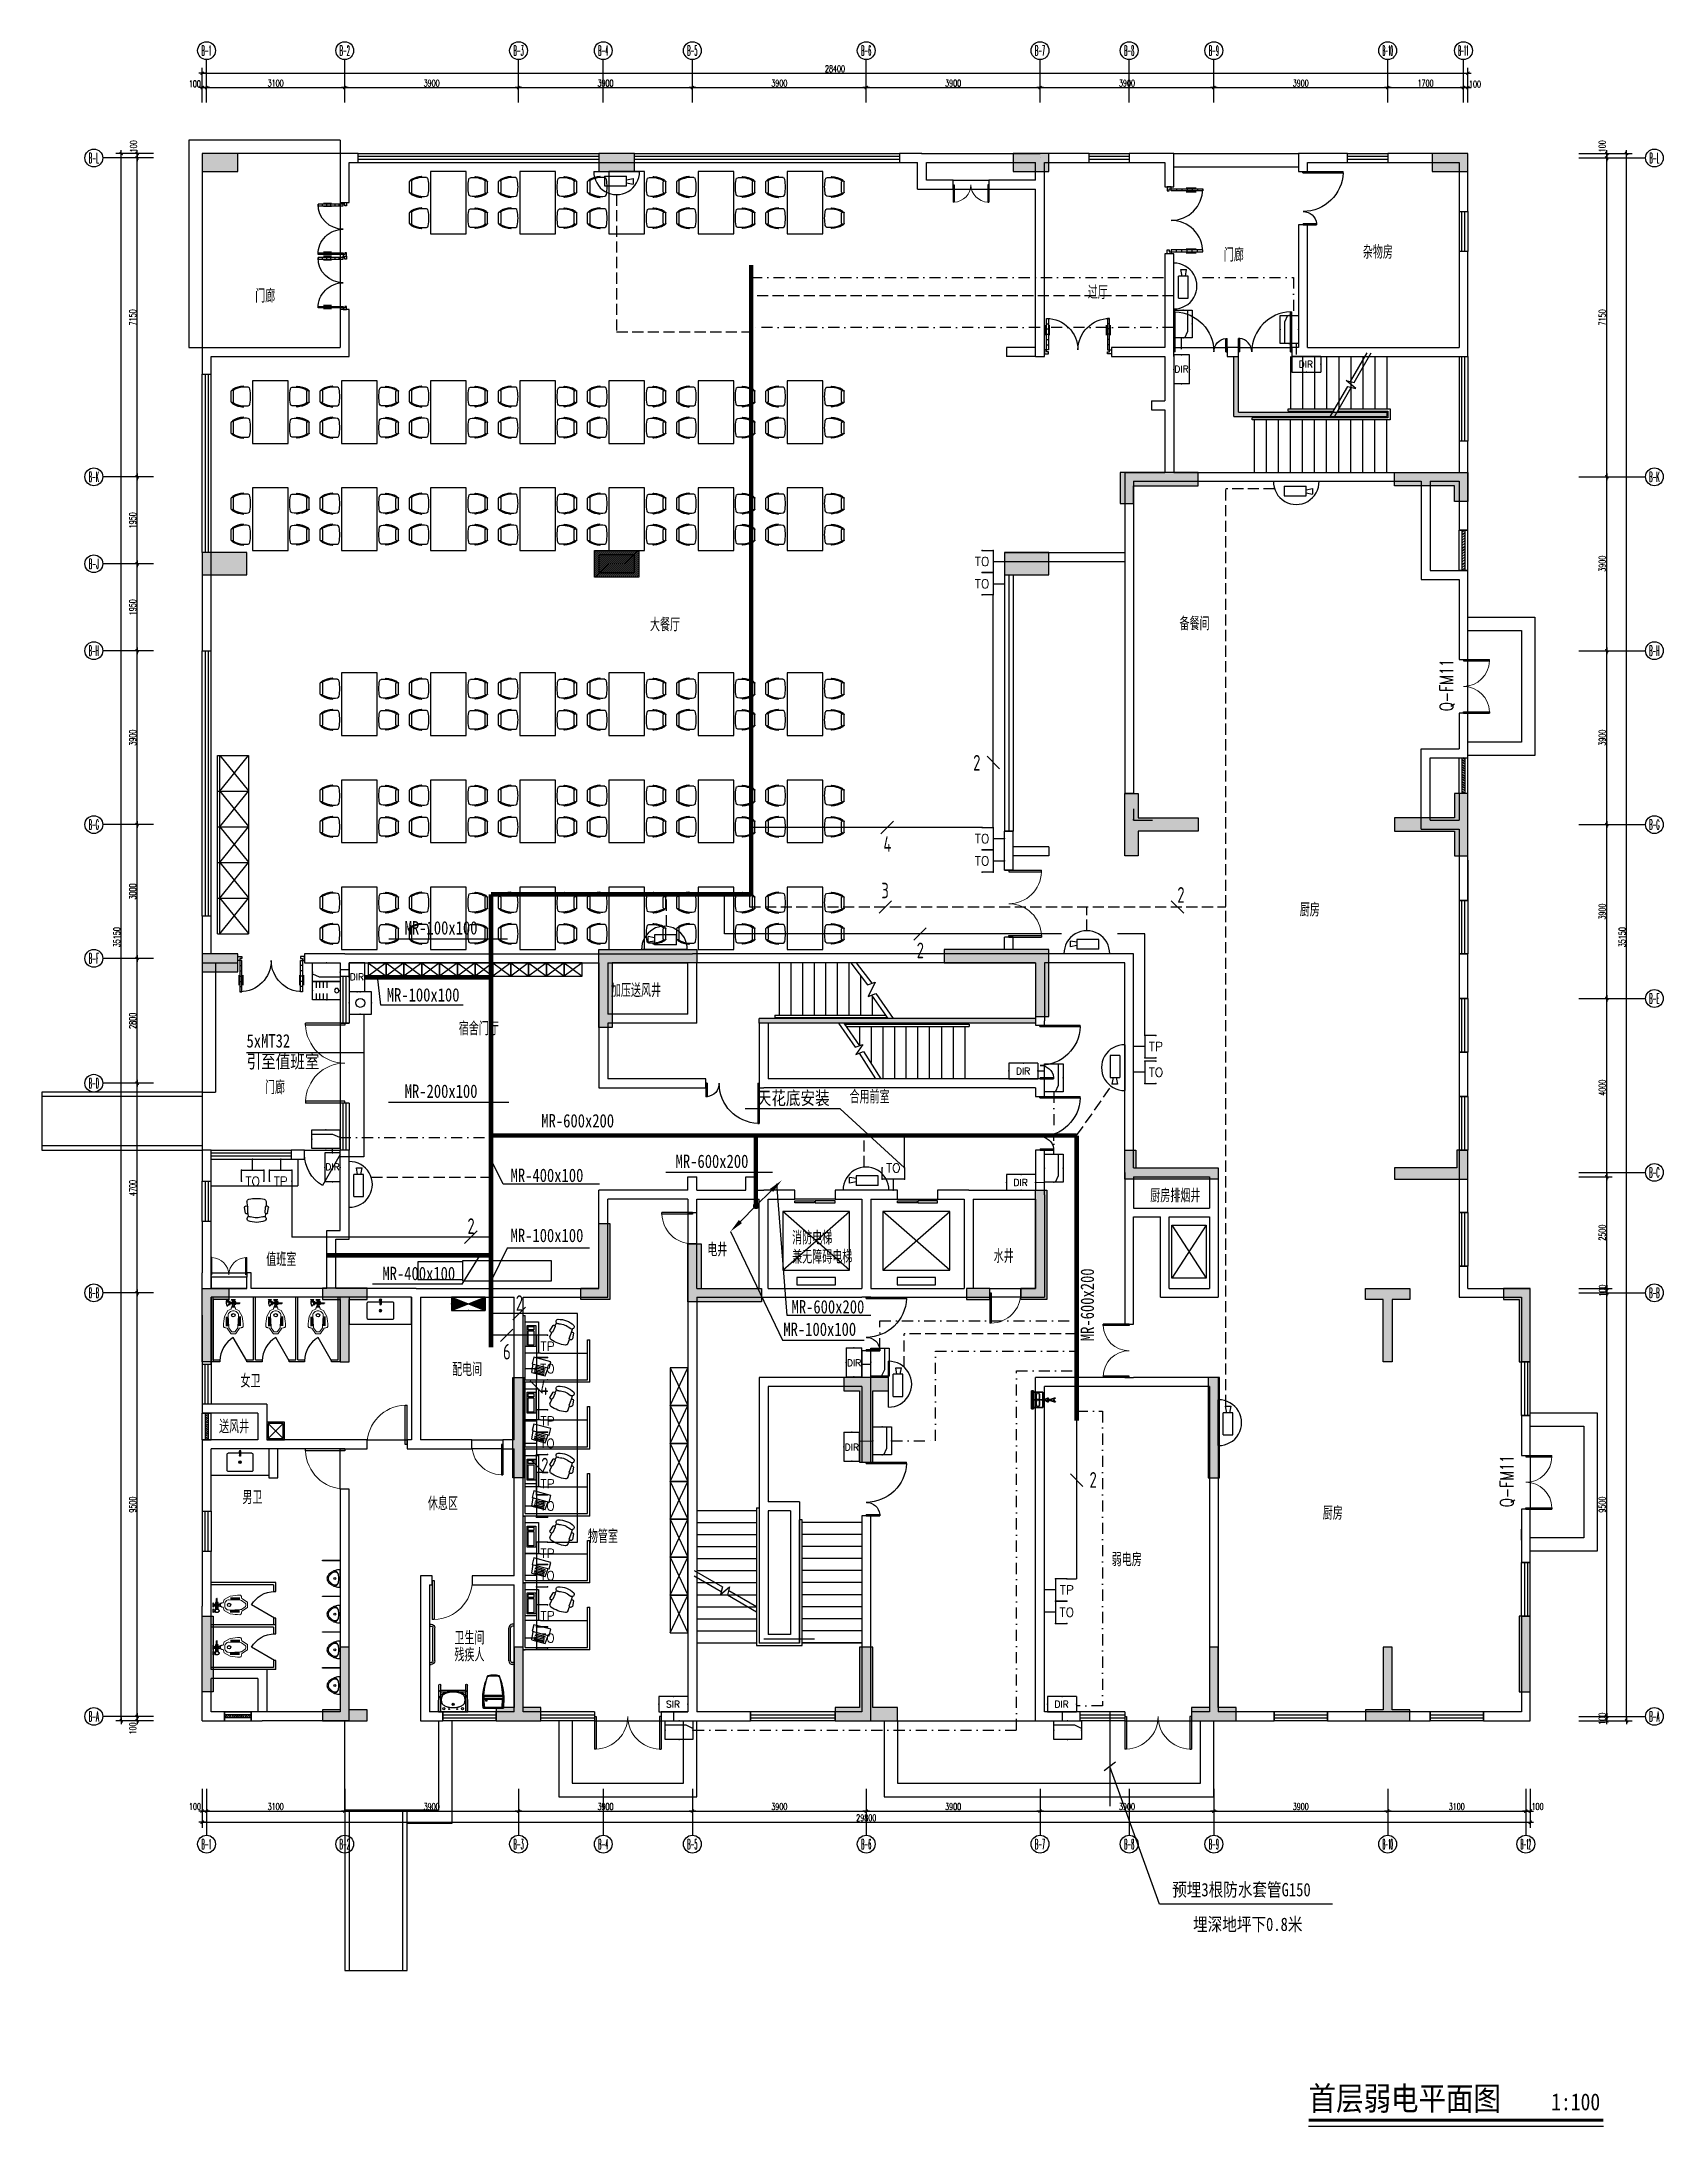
# Model space of a CAD drawing. Extents: x -41969 to 449372, y 65390 to 759577.
# Drawn here: x 62692 to 99077, y 693900 to 740650 of the extents above; entities that cross this region are included whole.
import ezdxf
from ezdxf.enums import TextEntityAlignment as Align

# ---------------------------------------------------------------- set-up
doc = ezdxf.new("R2010")
doc.units = 0
doc.header["$LTSCALE"] = 1000
doc.header["$MEASUREMENT"] = 0
doc.linetypes.add('DASH', pattern=[0.35, 0.25, -0.1])
doc.linetypes.add('DASHDOT', pattern=[1, 0.5, -0.25, 0, -0.25])
for name, color, linetype in [('0-桥架', 120, 'Continuous'), ('0-电气文字', 6, 'Continuous'), ('02', 3, 'Continuous'), ('AXIS', 253, 'Continuous'), ('AXIS_TEXT', 7, 'Continuous'), ('DIM-照明', 3, 'Continuous'), ('DIM_SYMB', 3, 'Continuous'), ('ELEVATOR', 1, 'Continuous'), ('EQUIP-通讯', 241, 'Continuous'), ('IN-door', 2, 'Continuous'), ('IN-furn', 8, 'Continuous'), ('jg新结构柱', 9, 'Continuous'), ('jz', 7, 'Continuous'), ('LWIRE', 4, 'Continuous'), ('PROMPT', 1, 'Continuous'), ('PUB_HATCH', 8, 'Continuous'), ('PUB_TEXT', 7, 'Continuous'), ('STAIR', 2, 'Continuous'), ('TEL_TEXT', 7, 'Continuous'), ('WALL', 7, 'Continuous'), ('WINDOW', 2, 'Continuous'), ('WINDOW_TEXT', 7, 'Continuous'), ('WIRE-照明', 120, 'Continuous'), ('卫生间洁具', 8, 'Continuous'), ('安保设备SA', 241, 'Continuous'), ('室外建筑', 8, 'Continuous'), ('标注', 1, 'Continuous'), ('装修家具', 8, 'Continuous'), ('装修家具2', 8, 'Continuous'), ('设备', 2, 'Continuous')]:
    doc.layers.add(name, color=color, linetype=linetype)
doc.layers.add('74071 FF-SAN', color=4, linetype='Continuous', lineweight=20)
doc.layers.add('ACS_KT_SB', color=4, linetype='Continuous', lineweight=35)
doc.styles.add('-宋体', font='', dxfattribs={"width": 1.3})
doc.styles.add('_TCH_AXIS', font='COMPLEX', dxfattribs={"bigfont": 'GBCBIG'})
doc.styles.add('_TCH_LABEL', font='COMPLEX', dxfattribs={"bigfont": 'GBCBIG'})
doc.styles.add('_TCH_WINDOW', font='SIMPLEX', dxfattribs={"height": 3.5, "bigfont": 'GBCBIG'})
doc.styles.add('_TEL_DIM', font='SIMPLEX', dxfattribs={"width": 0.8, "height": 3.5, "bigfont": 'HZTXT'})
doc.styles.add('COMPLEX', font='complex_.ttf')
doc.styles.add('DIM_FONT', font='SIMPLEX', dxfattribs={"width": 0.7, "bigfont": 'GBCBIG'})
doc.styles.add('SIMPLEX', font='SIMPLEX.SHX')
doc.styles.get("Standard").update_dxf_attribs({"font": 'gbenor.shx', "bigfont": 'gbcbig.shx'})
doc.styles.add('宋体', font='', dxfattribs={"width": 0.85})
doc.styles.get('-宋体').set_extended_font_data('NSimSun')
doc.styles.get('宋体').set_extended_font_data('NSimSun')
doc.dimstyles.new('DIMN', dxfattribs={"dimtxt": 300, "dimasz": 1, "dimexe": 250, "dimexo": 0, "dimgap": 150, "dimtad": 1, "dimdec": 0, "dimzin": 0, "dimdsep": 46, "dimtxsty": 'DIM_FONT', "dimblk": '_DIMX', "dimcen": 0.09, "dimclrd": 1, "dimclrt": 7, "dimadec": 0, "dimazin": 0, "dimtfac": 1, "dimtdec": 0, "dimtix": 1, "dimtmove": 2, "dimatfit": 3, "dimldrblk": '_DIMX', "dimfxl": 0, "dimtolj": 1, "dimtzin": 0, "dimarcsym": 0})

msp = doc.modelspace()

# ---------------------------------------------------------------- texts
at = {"color": 9}
for s, p in [('门廊', (89215.4, 735718.5)), ('杂物房', (92334.5, 735782.7)), ('门廊', (67482.7, 734799.1)), ('过厅', (86163.1, 734877.5)), ('大餐厅', (76340, 727425.5)), ('备餐间', (88220.7, 727449.2)), ('厨房', (90919.2, 721031.9)), ('加压送风井', (75464.1, 719223.8)), ('宿舍门厅', (72050.1, 718367.5)), ('门廊', (67701.4, 717046.9)), ('合用前室', (80818.2, 716837.1)), ('厨房排烟井', (87565.1, 714621.2)), ('消防电梯', (79530.6, 713675.4)), ('值班室', (67730.6, 713190.4)), ('电井', (77625.6, 713407.7)), ('兼无障碍电梯', (79530.6, 713247.3)), ('水井', (84051.5, 713264)), ('女卫', (67152.5, 710465.4)), ('配电间', (71899.7, 710723.4)), ('送风井', (66672.9, 709440.1)), ('男卫', (67195.3, 707854)), ('休息区', (71356.6, 707715.7)), ('厨房', (91435.1, 707502.6)), ('物管室', (74948.2, 706978.3)), ('弱电房', (86699.5, 706459.5)), ('卫生间', (71952.1, 704702)), ('残疾人', (71952.1, 704322.3))]:
    msp.add_text(s, height=300, dxfattribs=at).set_placement(p)
at = {"layer": '0-电气文字', "linetype": 'Continuous', "style": '-宋体', "width": 0.8}
for s, p in [('MR-100x100', (70837.6, 720627.3)), ('MR-100x100', (70435, 719124.4)), ('5xMT32', (67288.1, 718093.2)), ('引至值班室', (67288.1, 717629.7)), ('MR-200x100', (70837.6, 716964)), ('天花底安装', (78735.4, 716809.9)), ('MR-600x200', (73902.7, 716300.9)), ('MR-400x100', (73213.3, 715077.6)), ('MR-600x200', (76915.7, 715392.4)), ('MR-100x100', (73213.3, 713729.6)), ('MR-400x100', (70337.2, 712876.5)), ('MR-600x200', (79516.9, 712129.3)), ('MR-100x100', (79333.4, 711625.2)), ('预埋3根防水套管G150', (88057.1, 699056.9)), ('埋深地坪下0.8米', (88525.9, 698280.6))]:
    msp.add_text(s, height=300, dxfattribs=at).set_placement(p)
msp.add_text('MR-600x200', height=300, rotation=90, dxfattribs=at).set_placement((86301.2, 711507))
at = {"layer": 'PUB_TEXT', "style": '宋体', "width": 0.85}
for s, height, p in [('首层弱电平面图', 531.65, (91117.4, 694259.5)), ('1:100', 379.75, (96561.3, 694259.5))]:
    msp.add_text(s, height=height, dxfattribs=at).set_placement(p)

# ---------------------------------------------------------------- blocks, each defined once
blk = doc.blocks.new('$DorLib2D$00000228')
at = {"color": 0}
blk.add_line((0.5, 0), (0, 0.866), dxfattribs=at)
blk.add_arc((0.5, 0), 1, 120, 180, dxfattribs=at)
blk = doc.blocks.new('A$C6CAE1B6A')
at = {"color": 8}
for p, q in [((186, 387), (186, 325)), ((186, 53), (186, 115)), ((209, 387), (209, 326)), ((209, 53), (209, 114)), ((233, 387), (233, 327)), ((233, 53), (233, 113)), ((257, 387), (257, 328)), ((257, 53), (257, 112)), ((281, 387), (281, 329)), ((281, 53), (281, 111)), ((305, 387), (305, 330)), ((305, 53), (305, 110)), ((329, 387), (329, 331)), ((329, 53), (329, 109)), ((353, 387), (353, 332)), ((353, 53), (353, 108)), ((376, 387), (376, 333)), ((376, 53), (376, 107)), ((664, 240), (622, 240)), ((663, 201), (622, 201)), ((753, 240), (714, 240)), ((753, 201), (715, 201)), ((732, 361), (716, 361)), ((732, 338), (716, 338)), ((755, 366), (732, 366)), ((755, 331), (732, 331)), ((770, 391), (770, 311)), ((770, 268), (770, 172))]:
    blk.add_line(p, q, dxfattribs=at)
for points in [[(605, 247), (605, 193)], [(622, 193), (622, 247)], [(716, 374), (712, 374), (712, 378), (706, 378), (706, 382), (671, 382), (671, 376), (646, 376), (646, 363), (631, 363), (631, 344), (646, 344), (646, 329), (661, 329), (661, 324), (667, 324), (667, 313), (707, 313), (719, 321)], [(669, 245), (669, 263), (712, 263), (712, 243)], [(712, 197), (712, 178), (669, 178), (669, 195)], [(683, 167), (683, 83), (686, 80), (686, 76), (690, 76)], [(697, 167), (697, 83), (694, 80), (694, 76), (690, 76)]]:
    blk.add_lwpolyline(points, dxfattribs=at)
for points in [[(719, 313), (660, 313), (660, 293), (719, 293)], [(718, 178), (662, 178), (662, 167), (718, 167)], [(671, 293), (709, 293), (709, 263), (671, 263)], [(732, 379), (716, 379), (716, 321), (732, 321)]]:
    blk.add_lwpolyline(points, close=True, dxfattribs=at)
for centre, radius in [((416, 220), 37.7), ((689, 220), 32.4), ((689, 220), 12)]:
    blk.add_circle(centre, radius, dxfattribs=at)
for centre, radius, start, end in [((614, 239), 12, 43.7102, 136.2898), ((614, 201), 12, 223.7102, 316.2898), ((817, 220), 67.5, 135.0245, 224.9756), ((808, 351), 55, 133.5861, 226.4139)]:
    blk.add_arc(centre, radius, start, end, dxfattribs=at)
at = {"layer": '74071 FF-SAN', "color": 8}
for points in [[(605, 220), (605, 244), (578, 269), (551, 269), (526, 343), (387, 417, 0.052543), (173, 440, 0.132929), (154, 435, 0.161391), (145, 425, 0.043176), (139, 407, 0.005173), (135, 387), (130, 361), (5, 279, 0.19508), (0, 262), (0, 220)], [(605, 220), (605, 196), (578, 171), (551, 171), (526, 97), (387, 23, -0.052543), (173, 0, -0.132929), (154, 5, -0.161391), (145, 15, -0.043176), (139, 33, -0.005173), (135, 53), (130, 79), (5, 161, -0.19508), (0, 178), (0, 220)], [(41, 220), (41, 242, -0.210701), (52, 261), (136, 319, -0.078002), (159, 324), (413, 335, -0.245665), (487, 300, -0.196051), (513, 220, -0.196051)], [(41, 220), (41, 198, 0.210701), (52, 179), (136, 121, 0.078002), (159, 116), (413, 105, 0.245665), (487, 140, 0.196051), (513, 220, 0.196051)]]:
    blk.add_lwpolyline(points, format="xyb", dxfattribs=at)
blk = doc.blocks.new('A$C2BEA3424')
at = {"layer": '卫生间洁具', "color": 8}
for points in [[(46, 0), (389, 187, 0.056281), (357, 240, 0.051243), (311, 287, 0.047086), (253, 329, 0.038643), (200, 354, 0.050944), (157, 365, 0.073316), (111, 366, 0.092337), (75, 355, 0.092337), (46, 331, 0.073316), (22, 292, 0.050944), (8, 249, 0.038643), (1, 191, 0.047086), (3, 120, 0.051243), (19, 56, 0.056281)], [(147, 222, -0.999985), (171, 179, -0.999985)]]:
    blk.add_lwpolyline(points, format="xyb", close=True, dxfattribs=at)
for points in [[(2, 135, 0.078162), (12, 112, 0.158684), (36, 94, 0.087457), (89, 84, 0.073385), (138, 92, 0.051629), (203, 119), (203, 119, 0.051629), (262, 159, 0.073385), (295, 197, 0.087457), (316, 246, 0.158684), (313, 276, 0.078162), (299, 297)], [(295, 196, 0.099174), (299, 234, 0.110283), (288, 267, 0.092873), (261, 297, 0.05733), (232, 315, 0.037877), (184, 333, 0.072182), (122, 342, 0.124936), (87, 333), (87, 333, 0.124936), (60, 308, 0.072182), (34, 252, 0.037877), (23, 201, 0.05733), (22, 167, 0.092873), (34, 128, 0.110283), (55, 102, 0.099174), (89, 84)]]:
    blk.add_lwpolyline(points, format="xyb", dxfattribs=at)
blk = doc.blocks.new('A$C59BC2475')
at = {"layer": '卫生间洁具', "color": 1}
for p, q in [((15, 226), (50, 150)), ((42, 238), (76, 162))]:
    blk.add_line(p, q, dxfattribs=at)
at = {"layer": '卫生间洁具', "color": 8}
for radius in [28.6, 19]:
    blk.add_circle((120, 29), radius, dxfattribs=at)
at = {"layer": '卫生间洁具', "color": 1}
blk.add_arc((22, 247), 21.9, 303.7888, 284.8126, dxfattribs=at)
at = {"layer": '卫生间洁具', "color": 8}
for centre, radius, start, end in [((22, 247), 11.7, 310.7142, 277.8871), ((22, 247), 10.2, 312.6958, 275.9055), ((23, 245), 2.73, 24.3007, 204.3007), ((298, 344), 295, 199.8088, 208.7925), ((-234, 104), 295, 19.8088, 28.7925), ((42, 203), 2.73, 204.3007, 24.3007)]:
    blk.add_arc(centre, radius, start, end, dxfattribs=at)
at = {"layer": '卫生间洁具', "color": 8, "extrusion": (-1.1128e-26, -1.18513e-26, -1)}
for centre in [(59, 165), (59, 164)]:
    blk.add_ellipse(centre, major_axis=(-13.3, -6), ratio=0.448066, start_param=3.141593, end_param=6.283185, dxfattribs=at)
at = {"layer": '卫生间洁具', "color": 1, "extrusion": (-1.1128e-26, -1.18513e-26, -1)}
blk.add_ellipse((63, 156), major_axis=(-13.3, -6), ratio=0.448066, start_param=3.141593, end_param=6.283185, dxfattribs=at)
blk = doc.blocks.new('A$C2B4B4DE6')
at = {"layer": '卫生间洁具', "color": 1}
blk.add_lwpolyline([(0, 400), (400, 400), (400, 0), (0, 0)], close=True, dxfattribs=at)
at = {"layer": '卫生间洁具', "color": 8}
blk.add_lwpolyline([(33, 367), (367, 367), (367, 33), (33, 33)], close=True, dxfattribs=at)
for points in [[(33, 367), (367, 33)], [(33, 33), (367, 367)]]:
    blk.add_lwpolyline(points, dxfattribs=at)
blk = doc.blocks.new('t436543545')
at = {"layer": '卫生间洁具', "color": 8}
for p, q in [((-174, 211), (174, 211)), ((-174, 207), (174, 207)), ((-173, 0), (173, 0)), ((-164, 223), (-166, 229)), ((-166, 229), (166, 229)), ((-164, 223), (-164, 173)), ((-164, 223), (164, 223)), ((-158, 159), (-164, 173)), ((-164, 173), (164, 173)), ((-161, 6), (161, 6)), ((-154, 26), (-160, 153)), ((-153, 161), (153, 161)), ((-146, 19), (146, 19)), ((-136, 144), (-136, 127)), ((-132, 140), (-136, 144)), ((-107, 144), (-136, 144)), ((-136, 127), (-132, 131)), ((-136, 127), (-107, 127)), ((-132, 140), (-132, 131)), ((-111, 140), (-132, 140)), ((-132, 131), (-111, 131)), ((-111, 140), (-107, 144)), ((-111, 131), (-111, 140)), ((-107, 127), (-111, 131)), ((-107, 127), (-107, 144)), ((154, 26), (160, 153)), ((158, 159), (164, 173)), ((164, 223), (166, 229)), ((164, 223), (164, 173))]:
    blk.add_line(p, q, dxfattribs=at)
at = {"layer": '卫生间洁具', "color": 8, "extrusion": (0, 0, -1)}
for centre, major_axis, start_param, end_param in [((3, 160), (-289, 289), 0.530194, 1.041746), ((3, 162), (10, 422), -0.257144, 0.211424), ((-173, 8), (5.43, 5.43), 2.356194, 3.926991), ((-161, 14), (5.43, 5.43), 2.356194, 3.926991), ((-153, 154), (5.43, 5.43), 3.875681, 5.497787), ((-146, 27), (5.43, 5.43), 2.356194, 3.865351), ((146, 27), (-5.43, 5.43), 2.407504, 3.926991), ((153, 154), (-5.43, 5.43), 0.785398, 2.407504), ((161, 14), (-5.43, 5.43), 2.356194, 3.926991), ((173, 8), (-5.43, 5.43), 2.356194, 3.926991)]:
    blk.add_ellipse(centre, major_axis=major_axis, ratio=1, start_param=start_param, end_param=end_param, dxfattribs=at)
at = {"layer": '卫生间洁具', "color": 8}
for points, knots in [([(-180, 15), (-186, 103), (-198, 294), (-132, 474), (-95, 572)], [0, 0, 0, 0, 338.804999, 740.75677, 740.75677, 740.75677, 740.75677]), ([(-166, 229), (-159, 291), (-150, 371), (-124, 485), (-106, 537), (-95, 572)], [0, 0, 0, 0, 243.986476, 311.812746, 457.847378, 457.847378, 457.847378, 457.847378]), ([(-165, 300), (-158, 345), (-149, 410), (-122, 490), (-109, 537), (-99, 563), (-95, 572)], [0, 0, 0, 0, 177.63578, 256.874701, 329.28458, 366.908342, 366.908342, 366.908342, 366.908342]), ([(180, 15), (186, 103), (198, 294), (138, 474), (101, 572)], [0, 0, 0, 0, 338.804999, 740.75677, 740.75677, 740.75677, 740.75677]), ([(165, 300), (158, 345), (147, 410), (128, 490), (115, 537), (105, 563), (101, 572)], [0, 0, 0, 0, 177.63578, 256.874701, 329.28458, 366.908342, 366.908342, 366.908342, 366.908342]), ([(166, 229), (159, 291), (149, 371), (129, 485), (112, 537), (101, 572)], [0, 0, 0, 0, 243.986476, 311.812746, 457.701069, 457.701069, 457.701069, 457.701069]), ([(-169, 22), (-170, 35), (-171, 49), (-173, 93), (-175, 123), (-175, 184), (-175, 214), (-171, 253), (-170, 263), (-168, 282), (-167, 291), (-165, 300)], [7.770106, 7.770106, 7.770106, 7.770106, 59.582039, 59.582039, 178.746117, 178.746117, 297.910195, 297.910195, 337.263709, 337.263709, 373.444525, 373.444525, 373.444525, 373.444525]), ([(169, 22), (170, 35), (171, 49), (173, 93), (175, 123), (175, 184), (175, 214), (171, 253), (170, 263), (168, 279), (167, 286), (166, 292)], [7.770106, 7.770106, 7.770106, 7.770106, 59.582039, 59.582039, 178.746117, 178.746117, 297.910195, 297.910195, 337.263709, 337.263709, 362.752763, 362.752763, 362.752763, 362.752763])]:
    blk.add_open_spline(points, degree=3, knots=knots, dxfattribs=at)
for points in [[(-180, 8), (-180, 10), (-180, 13), (-180, 15)], [(-169, 14), (-169, 17), (-169, 19), (-169, 22)], [(166, 292), (166, 294), (166, 297), (165, 300)], [(169, 14), (169, 17), (169, 19), (169, 22)], [(180, 8), (180, 10), (180, 13), (180, 15)]]:
    blk.add_open_spline(points, degree=3, dxfattribs=at)
blk = doc.blocks.new('无障碍卫生间栏杆')
at = {"layer": '卫生间洁具', "color": 8}
for p, q in [((1655980, 241696), (1656580, 241696)), ((1655980, 241656), (1656580, 241656)), ((1656430, 241096), (1656430, 241656)), ((1656470, 241096), (1656470, 241656)), ((1655980, 241096), (1656580, 241096)), ((1655980, 241056), (1656580, 241056))]:
    blk.add_line(p, q, dxfattribs=at)
for centre, start, end in [((1656450, 241656), 0, 180), ((1656580, 241676), 270, 90), ((1656450, 241096), 180, 0), ((1656580, 241076), 270, 90)]:
    blk.add_arc(centre, 20, start, end, dxfattribs=at)
blk = doc.blocks.new('454y4')
at = {"layer": '卫生间洁具', "color": 8}
for p, q in [((326, 0), (-326, 0)), ((326, 0), (326, -268)), ((-326, 0), (-326, -268)), ((248, -183), (250, -185)), ((251, -189), (251, -186))]:
    blk.add_line(p, q, dxfattribs=at)
for centre, radius in [((-210, -75), 24), ((-90, -65), 10), ((0, -170), 25), ((90, -65), 10), ((210, -75), 24), ((210, -75), 24), ((210, -75), 24)]:
    blk.add_circle(centre, radius, dxfattribs=at)
at = {"layer": '卫生间洁具', "color": 8, "lineweight": 13}
blk.add_circle((0, -170), 15, dxfattribs=at)
at = {"layer": '卫生间洁具', "color": 8}
for centre, radius, start, end in [((-199, -268), 127, 179.0394, 180.2324), ((-199, -268), 127, 180.2324, 214.1952), ((-104, -203), 241, 214.1952, 238.6427), ((-14, -268), 253, 161.5387, 200.6978), ((-103, -316), 196, 117.1742, 139.6099), ((-103, -226), 196, 221.8556, 242.8258), ((-42, -101), 361, 238.6427, 255.9417), ((-41, -437), 333, 102.0046, 117.1742), ((-41, -105), 333, 242.8258, 257.9954), ((-1, 61), 528, 255.9417, 270.2324), ((0, -630), 531, 90, 102.0046), ((0, 88), 531, 257.9954, 270), ((0, -630), 531, 77.9954, 90), ((0, 88), 531, 270, 282.0046), ((-1, 61), 528, 270.2324, 284.523), ((41, -437), 333, 62.8258, 77.9954), ((41, -105), 333, 282.0046, 297.1742), ((40, -101), 361, 284.523, 301.8221), ((103, -316), 196, 41.3739, 62.8258), ((103, -226), 196, 297.1742, 318.0501), ((104, -203), 241, 301.8221, 326.2695), ((250, -186), 1, 0, 48.6776), ((14, -268), 253, 339.3022, 18.4613), ((199, -266), 127, 326.2695, 0.2324), ((199, -204), 127, 0.2324, 2.117)]:
    blk.add_arc(centre, radius, start, end, dxfattribs=at)
blk = doc.blocks.new('A$C5B707979')
at = {"layer": '卫生间洁具', "color": 1}
for p, q in [((-21, 762), (-21, 793)), ((19, 763), (19, 794))]:
    blk.add_line(p, q, dxfattribs=at)
at = {"layer": '卫生间洁具', "color": 8}
for p, q in [((58, 874), (798, 881)), ((58, 834), (798, 841)), ((839, 763), (839, 801)), ((879, 763), (879, 802))]:
    blk.add_line(p, q, dxfattribs=at)
for centre, radius, start, end in [((59, 794), 80, 90.4889, 181.1203), ((59, 794), 40, 90.4889, 181.1203), ((799, 801), 80, 1.1203, 90.4889), ((799, 801), 40, 1.1203, 90.4889)]:
    blk.add_arc(centre, radius, start, end, dxfattribs=at)
blk = doc.blocks.new('A$C6BBD7E68')
at = {"color": 8}
for p, q in [((0, 396, 0), (0, 126, 0)), ((50, 404, 0), (23, 413, 0)), ((50, 117, 0), (23, 108, 0)), ((51, 405, 0), (51, 404, 0)), ((51, 405, 0), (51, 404, 0)), ((51, 117, 0), (51, 116, 0)), ((63, 387, 0), (63, 134, 0)), ((300, 507, 0), (300, 493, 0)), ((300, 27, 0), (300, 14, 0)), ((313, 512, 0), (313, 494, 0)), ((313, 26, 0), (313, 9, 0))]:
    blk.add_line(p, q, dxfattribs=at)
at = {"color": 8, "extrusion": (0, 0, -1)}
for centre, major_axis, start_param, end_param in [((355, -121, 0), (-644, 1), 1.069778, 1.488887), ((304, 512, 0), (6.36, 6.36), -0.865578, 0.785398), ((18, 396, 0), (-12.7, 12.7), 5.497787, 7.378639), ((18, 126, 0), (-12.7, 12.7), 3.632868, 5.497787), ((69, 405, 0), (-31.8, 31.8), 5.677885, 6.569295), ((68, 116, 0), (-31.8, 31.8), 4.427088, 5.328563), ((69, 405, 0), (22.3, 22.3), 4.050841, 4.998498), ((68, 116, 0), (22.3, 22.3), 2.856292, 3.811784), ((355, 641, 0), (644, 8), 1.663707, 2.083625), ((45, 387, 0), (12.7, 12.7), -0.475343, 0.785398), ((45, 134, 0), (12.7, 12.7), 0.785398, 2.062072), ((69, 405, 0), (12.7, 12.7), 3.926991, 4.998498), ((69, 116, 0), (-12.7, 12.7), 4.42628, 5.497787), ((355, 641, 0), (-630, 4), -1.48909, -1.076914), ((355, -121, 0), (630, 8), 4.225135, 4.636503), ((355, -121, 0), (617, 1), 4.214421, 4.83256), ((355, 641, 0), (-617, 1), 4.592219, 5.210358), ((304, 9, 0), (-6.36, 6.36), 2.356194, 4.00717), ((423, 447, 0), (-45, 0.2), 1.685047, 3.136993), ((423, 74, 0), (45, 0.2), 0.0046, 1.456546), ((-522, 260, 0), (1008, 1), -0.185513, 0.186583)]:
    blk.add_ellipse(centre, major_axis=major_axis, ratio=1, start_param=start_param, end_param=end_param, dxfattribs=at)
blk = doc.blocks.new('A$C0F0A5708')
at = {"layer": 'IN-furn'}
blk.add_lwpolyline([(0, 477), (1400, 477), (1400, 1277), (0, 1277)], close=True, dxfattribs=at)
at = {"layer": '02', "color": 1, "ltscale": 10, "yscale": 0.8999999999068677, "zscale": 0.8999999999068677, "rotation": 90}
for p, xscale in [((584, 1754, 0), -0.8999999999068677), ((1284, 1754, 0), -0.8999999999068677), ((584, 0, 0), 0.8999999999068677), ((1284, 0, 0), 0.8999999999068677)]:
    blk.add_blockref('A$C6BBD7E68', p, dxfattribs=dict(at, xscale=xscale))
blk = doc.blocks.new('A$C4E8F6D1E')
at = {"layer": '设备', "color": 8}
for p, q in [((0, 700), (800, 700)), ((0, 700), (0, 0)), ((0, 650), (800, 650)), ((0, 650), (797, 0)), ((800, 650), (3, 0)), ((800, 700), (800, 0)), ((800, 0), (0, 0))]:
    blk.add_line(p, q, dxfattribs=at)
blk = doc.blocks.new('A$C20E20CC7')
at = {"layer": '装修家具'}
for p, q in [((2000, 0), (2000, 450)), ((2000, 425), (3000, 425)), ((2000, 25), (3000, 25))]:
    blk.add_line(p, q, dxfattribs=at)
for points in [[(2000, 450), (0, 450), (0, 0), (2000, 0)], [(3000, 25), (3000, 425)]]:
    blk.add_lwpolyline(points, dxfattribs=at)
blk = doc.blocks.new('A$C3365162D')
at = {"layer": '装修家具', "color": 8}
for p, q in [((0, 300), (400, 0)), ((400, 300), (0, 0))]:
    blk.add_line(p, q, dxfattribs=at)
blk.add_lwpolyline([(0, 300), (0, 0), (400, 0), (400, 300)], close=True, dxfattribs=at)
blk = doc.blocks.new('A$C571D7C9D')
at = {"layer": '装修家具2', "color": 8}
for p, q in [((23, 330), (0, 204)), ((55, 67), (57, 172)), ((76, 326), (72, 197)), ((73, 336), (80, 412)), ((468, 336), (460, 412)), ((464, 326), (468, 197)), ((486, 67), (483, 172)), ((517, 330), (540, 204))]:
    blk.add_line(p, q, dxfattribs=at)
for centre, radius, start, end in [((108, 455), 51.9, 121.265, 299.6825), ((270, 48), 489, 67.2611, 112.7389), ((432, 455), 51.9, 240.3175, 58.735), ((37, 206), 36.8, 183.5132, 345.9932), ((49, 320), 27.9, 12.2827, 157.7765), ((123, 84), 70.3, 194.5083, 247.5673), ((270, 706), 708, 255.758, 284.242), ((270, 41), 394, 69.7134, 110.2866), ((418, 84), 70.3, 292.4327, 345.4917), ((491, 320), 27.9, 22.2235, 167.7173), ((504, 206), 36.8, 194.0068, 356.4868)]:
    blk.add_arc(centre, radius, start, end, dxfattribs=at)
blk = doc.blocks.new('A$C3ECB1412')
at = {"layer": '装修家具', "color": 8}
for p, q in [((0, 1500), (0, 0)), ((0, 1500), (0, 0)), ((1500, 1500), (0, 1500)), ((0, 1500), (50, 1500)), ((50, 1444), (50, 844)), ((50, 1444), (1450, 1444)), ((1450, 1444), (1450, 844)), ((1500, 1500), (1500, 544)), ((201, 1278), (496, 1355)), ((201, 1278), (227, 1087)), ((205, 1083), (588, 1184)), ((243, 937), (205, 1083)), ((626, 1037), (243, 937)), ((244, 1263), (466, 1322)), ((250, 1237), (473, 1295)), ((259, 1205), (482, 1263)), ((268, 1171), (491, 1229)), ((276, 1140), (499, 1199)), ((496, 1355), (567, 1176)), ((588, 1184), (626, 1037)), ((50, 844), (50, 0)), ((50, 844), (50, 0)), ((390, 844), (50, 844)), ((90, 695), (90, 223)), ((289, 695), (90, 695)), ((115, 670), (115, 347)), ((239, 670), (115, 670)), ((239, 347), (239, 670)), ((289, 223), (289, 695)), ((350, 144), (350, 844)), ((390, 844), (1450, 844)), ((605, 480), (646, 383)), ((1008, 635), (1043, 536)), ((1081, 386), (1038, 507)), ((1132, 400), (1108, 527)), ((1450, 844), (1450, 544)), ((1450, 544), (1500, 544)), ((0, 0), (50, 0)), ((50, 144), (350, 144)), ((90, 223), (289, 223)), ((115, 347), (239, 347)), ((239, 323), (115, 323)), ((115, 323), (115, 248)), ((115, 248), (239, 248)), ((239, 248), (239, 323)), ((671, 223), (604, 333)), ((719, 246), (669, 365)), ((719, 236), (753, 168)), ((1088, 377), (1108, 304))]:
    blk.add_line(p, q, dxfattribs=at)
for centre, radius, start, end in [((675, 488), 70.3, 133.4994, 186.5584), ((1036, -39), 708, 96.8246, 125.3087), ((950, 594), 70.3, 35.575, 88.634), ((1074, 512), 36.8, 24.5799, 187.0599), ((639, 344), 36.8, 35.0735, 197.5535), ((691, 242), 27.9, 223.2902, 8.784), ((795, 137), 51.9, 81.3842, 259.8017), ((800, 575), 489, 268.3277, 313.8056), ((797, 582), 394, 270.7801, 311.3533), ((1098, 254), 51.9, 322.3317, 140.7492), ((1104, 401), 27.9, 213.3494, 358.8432)]:
    blk.add_arc(centre, radius, start, end, dxfattribs=at)
blk = doc.blocks.new('A$C44F7551D')
at = {"layer": '装修家具', "color": 8}
for p, q in [((0, 400), (850, 0)), ((850, 400), (0, 0))]:
    blk.add_line(p, q, dxfattribs=at)
blk.add_lwpolyline([(0, 400), (0, 0), (850, 0), (850, 400)], close=True, dxfattribs=at)
blk = doc.blocks.new('_lift')
at = {"color": 9}
for p, q in [((0.5, 0.3), (-0.5, 0.3)), ((0.5, 0.3), (-0.5, -0.5)), ((-0.5, 0.3), (0.5, -0.5)), ((-0.5, 0.3), (-0.5, -0.5)), ((0.288, 0.5), (-0.288, 0.5)), ((-0.288, 0.5), (-0.288, 0.4)), ((-0.288, 0.4), (0.288, 0.4)), ((0.288, 0.4), (0.288, 0.5)), ((0.5, -0.5), (0.5, 0.3)), ((-0.5, -0.5), (0.5, -0.5))]:
    blk.add_line(p, q, dxfattribs=at)
blk = doc.blocks.new('asdsdggf54554')
at = {"layer": 'jg新结构柱'}
h = blk.add_hatch(color=256, dxfattribs=at)
h.paths.add_polyline_path([(-88250, -2243116), (-88771, -2243116), (-88771, -2243366), (-88250, -2243366)])
h.paths.add_polyline_path([(-77521, -2218066), (-77521, -2217666), (-78321, -2217666), (-78321, -2218066)])
h.paths.add_polyline_path([(-86921, -2218066), (-86921, -2217666), (-87721, -2217666), (-87721, -2218066)])
h.paths.add_polyline_path([(-86971, -2243366), (-87550, -2243366), (-87550, -2243116), (-87221, -2243116), (-87221, -2240916), (-86971, -2240916)])
h.paths.add_polyline_path([(-86921, -2235516), (-89271, -2235516), (-89271, -2235816), (-87221, -2235816), (-87221, -2237016), (-86921, -2237016)])
h.paths.add_polyline_path([(-85221, -2240666), (-85221, -2240016), (-84971, -2240016), (-84971, -2240416), (-83121, -2240416), (-83121, -2240666)])
h.paths.add_polyline_path([(-77521, -2240666), (-77521, -2240016), (-77771, -2240016), (-77771, -2240416), (-79171, -2240416), (-79171, -2240666)])
h.paths.add_polyline_path([(-77521, -2224816), (-77521, -2225466), (-77821, -2225466), (-77821, -2225116), (-79171, -2225116), (-79171, -2224816)])
h.paths.add_polyline_path([(-85321, -2224816), (-85321, -2225516), (-85021, -2225516), (-85021, -2225116), (-83571, -2225116), (-83571, -2224816)])
h.paths.add_polyline_path([(-83571, -2232566), (-83571, -2232866), (-84921, -2232866), (-84921, -2233416), (-85221, -2233416), (-85221, -2232016), (-84921, -2232016), (-84921, -2232566)])
h.paths.add_polyline_path([(-79171, -2232566), (-79171, -2232866), (-77821, -2232866), (-77821, -2233416), (-77521, -2233416), (-77521, -2232016), (-77821, -2232016), (-77821, -2232566)])
h.paths.add_polyline_path([(-76121, -2243116), (-76721, -2243116), (-76721, -2243366), (-76371, -2243366), (-76371, -2244766), (-76121, -2244766)])
h.paths.add_polyline_path([(-79221, -2244766), (-79421, -2244766), (-79421, -2243366), (-79821, -2243366), (-79821, -2243116), (-78821, -2243116), (-78821, -2243366), (-79221, -2243366)])
h.paths.add_polyline_path([(-76371, -2252166), (-76121, -2252166), (-76121, -2251916), (-76121, -2250466), (-76371, -2250466)])
h.paths.add_polyline_path([(-83096, -2245116), (-83346, -2245116), (-83346, -2245366), (-83346, -2247366), (-83096, -2247366)])
h.paths.add_polyline_path([(-79221, -2251166), (-79421, -2251166), (-79421, -2252566), (-79821, -2252566), (-79821, -2252816), (-78821, -2252816), (-78821, -2252566), (-79221, -2252566)])
h.paths.add_polyline_path([(-83121, -2251166), (-83321, -2251166), (-83321, -2252516), (-83721, -2252516), (-83721, -2252816), (-82721, -2252816), (-82721, -2252516), (-83121, -2252516)])
h.paths.add_polyline_path([(-95021, -2243416), (-95021, -2242116), (-94721, -2242116), (-94721, -2243116), (-93371, -2243116), (-93371, -2243416)])
h.paths.add_polyline_path([(-97021, -2235516), (-94821, -2235516), (-94821, -2235816), (-96721, -2235816), (-96721, -2237266), (-97021, -2237266)])
h.paths.add_polyline_path([(-96771, -2243365), (-97421, -2243365), (-97421, -2243115), (-97021, -2243115), (-97021, -2241665), (-96771, -2241665)])
h.paths.add_polyline_path([(-91171, -2247015), (-90871, -2247015), (-90871, -2245415), (-90521, -2245415), (-90521, -2245115), (-91521, -2245115), (-91521, -2245415), (-91171, -2245415)])
h.paths.add_polyline_path([(-90871, -2251166), (-91171, -2251166), (-91171, -2252516), (-91721, -2252516), (-91721, -2252816), (-90321, -2252816), (-90321, -2252516), (-90871, -2252516)])
h.paths.add_polyline_path([(-98946, -2245116), (-98696, -2245116), (-98696, -2245366), (-98696, -2247366), (-98946, -2247366)])
h.paths.add_polyline_path([(-105671, -2252166), (-105921, -2252166), (-105921, -2251916), (-105921, -2250466), (-105671, -2250466)])
h.paths.add_polyline_path([(-98721, -2251166), (-98921, -2251166), (-98921, -2252516), (-99321, -2252516), (-99321, -2252816), (-98321, -2252816), (-98321, -2252516), (-98721, -2252516)])
h.paths.add_polyline_path([(-102621, -2251166), (-102821, -2251166), (-102821, -2252566), (-103221, -2252566), (-103221, -2252816), (-102221, -2252816), (-102221, -2252566), (-102621, -2252566)])
h.paths.add_polyline_path([(-105921, -2243116), (-105321, -2243116), (-105321, -2243366), (-105671, -2243366), (-105671, -2244766), (-105921, -2244766)])
h.paths.add_polyline_path([(-102821, -2244765), (-102621, -2244765), (-102621, -2243365), (-102221, -2243365), (-102221, -2243115), (-103221, -2243115), (-103221, -2243365), (-102821, -2243365)])
h.paths.add_polyline_path([(-105121, -2236016), (-105121, -2235616), (-105921, -2235616), (-105921, -2236016)])
h.paths.add_polyline_path([(-96221, -2218066), (-96221, -2217666), (-97021, -2217666), (-97021, -2218066)])
h.paths.add_polyline_path([(-105121, -2218066), (-105121, -2217666), (-105921, -2217666), (-105921, -2218066)])
h = blk.add_hatch(color=256, dxfattribs=at)
h.paths.add_polyline_path([(-104921, -2226616), (-105921, -2226616), (-105921, -2227116), (-104921, -2227116)])
h.paths.add_polyline_path([(-96221, -2226666), (-97021, -2226666), (-97021, -2227066), (-96221, -2227066)])
h.paths.add_polyline_path([(-86921, -2226616), (-87921, -2226616), (-87921, -2227116), (-86921, -2227116)])
h = blk.add_hatch(color=256, dxfattribs=at)
h.dxf.hatch_style = 1
h.paths.add_polyline_path([(-105671, -2250466), (-105921, -2250466), (-105921, -2251916), (-105921, -2251916), (-105921, -2252166), (-105671, -2252166)])
for points in [[(-105121, -2218066), (-105121, -2217666), (-105921, -2217666), (-105921, -2218066)], [(-96221, -2218066), (-96221, -2217666), (-97021, -2217666), (-97021, -2218066)], [(-86921, -2218066), (-86921, -2217666), (-87721, -2217666), (-87721, -2218066)], [(-77521, -2218066), (-77521, -2217666), (-78321, -2217666), (-78321, -2218066)], [(-85321, -2224816), (-85321, -2225516), (-85021, -2225516), (-85021, -2225116), (-83571, -2225116), (-83571, -2224816)], [(-77521, -2224816), (-77521, -2225466), (-77821, -2225466), (-77821, -2225116), (-79171, -2225116), (-79171, -2224816)], [(-104921, -2227116), (-104921, -2226616), (-105921, -2226616), (-105921, -2227116)], [(-96221, -2227066), (-96221, -2226666), (-97021, -2226666), (-97021, -2227066)], [(-86921, -2227116), (-86921, -2226616), (-87921, -2226616), (-87921, -2227116)], [(-83571, -2232566), (-83571, -2232866), (-84921, -2232866), (-84921, -2233416), (-85221, -2233416), (-85221, -2232016), (-84921, -2232016), (-84921, -2232566)], [(-79171, -2232566), (-79171, -2232866), (-77821, -2232866), (-77821, -2233416), (-77521, -2233416), (-77521, -2232016), (-77821, -2232016), (-77821, -2232566)], [(-97021, -2235516), (-94821, -2235516), (-94821, -2235816), (-96721, -2235816), (-96721, -2237266), (-97021, -2237266)], [(-86921, -2235516), (-89271, -2235516), (-89271, -2235816), (-87221, -2235816), (-87221, -2237016), (-86921, -2237016)], [(-105121, -2236016), (-105121, -2235616), (-105921, -2235616), (-105921, -2236016)], [(-85221, -2240666), (-85221, -2240016), (-84971, -2240016), (-84971, -2240416), (-83121, -2240416), (-83121, -2240666)], [(-77521, -2240666), (-77521, -2240016), (-77771, -2240016), (-77771, -2240416), (-79171, -2240416), (-79171, -2240666)], [(-86971, -2243366), (-87550, -2243366), (-87550, -2243116), (-87221, -2243116), (-87221, -2240916), (-86971, -2240916)], [(-96771, -2243365), (-97421, -2243365), (-97421, -2243115), (-97021, -2243115), (-97021, -2241665), (-96771, -2241665)], [(-95021, -2243416), (-95021, -2242116), (-94721, -2242116), (-94721, -2243116), (-93371, -2243116), (-93371, -2243416)], [(-105921, -2243116), (-105321, -2243116), (-105321, -2243366), (-105671, -2243366), (-105671, -2244766), (-105921, -2244766)], [(-102821, -2244765), (-102621, -2244765), (-102621, -2243365), (-102221, -2243365), (-102221, -2243115), (-103221, -2243115), (-103221, -2243365), (-102821, -2243365)], [(-88250, -2243116), (-88771, -2243116), (-88771, -2243366), (-88250, -2243366)], [(-79221, -2244766), (-79421, -2244766), (-79421, -2243366), (-79821, -2243366), (-79821, -2243116), (-78821, -2243116), (-78821, -2243366), (-79221, -2243366)], [(-76121, -2243116), (-76721, -2243116), (-76721, -2243366), (-76371, -2243366), (-76371, -2244766), (-76121, -2244766)], [(-98946, -2245116), (-98696, -2245116), (-98696, -2245366), (-98696, -2245366), (-98696, -2247366), (-98946, -2247366)], [(-91171, -2247015), (-90871, -2247015), (-90871, -2245415), (-90521, -2245415), (-90521, -2245115), (-91521, -2245115), (-91521, -2245415), (-91171, -2245415)], [(-83096, -2245116), (-83346, -2245116), (-83346, -2245366), (-83346, -2245366), (-83346, -2247366), (-83096, -2247366)], [(-105671, -2252166), (-105921, -2252166), (-105921, -2251916), (-105921, -2251916), (-105921, -2250466), (-105671, -2250466)], [(-76371, -2252166), (-76121, -2252166), (-76121, -2251916), (-76121, -2251916), (-76121, -2250466), (-76371, -2250466)], [(-102621, -2251166), (-102821, -2251166), (-102821, -2252566), (-103221, -2252566), (-103221, -2252816), (-102221, -2252816), (-102221, -2252566), (-102621, -2252566)], [(-98721, -2251166), (-98921, -2251166), (-98921, -2252516), (-99321, -2252516), (-99321, -2252816), (-98321, -2252816), (-98321, -2252516), (-98721, -2252516)], [(-90871, -2251166), (-91171, -2251166), (-91171, -2252516), (-91721, -2252516), (-91721, -2252816), (-90321, -2252816), (-90321, -2252516), (-90871, -2252516)], [(-83121, -2251166), (-83321, -2251166), (-83321, -2252516), (-83721, -2252516), (-83721, -2252816), (-82721, -2252816), (-82721, -2252516), (-83121, -2252516)], [(-79221, -2251166), (-79421, -2251166), (-79421, -2252566), (-79821, -2252566), (-79821, -2252816), (-78821, -2252816), (-78821, -2252566), (-79221, -2252566)]]:
    blk.add_lwpolyline(points, close=True, dxfattribs=at)
blk = doc.blocks.new('pqs')
at = {"layer": 'ACS_KT_SB'}
for points in [[(1362343, 228999, -1), (1362333, 228999, -1)], [(1362343, 228969, -1), (1362333, 228969, -1)], [(1362343, 228939, -1), (1362333, 228939, -1)], [(1362343, 228909, -1), (1362333, 228909, -1)], [(1362343, 228879, -1), (1362333, 228879, -1)], [(1362343, 228849, -1), (1362333, 228849, -1)], [(1362343, 228819, -1), (1362333, 228819, -1)], [(1362343, 228789, -1), (1362333, 228789, -1)], [(1362343, 228759, -1), (1362333, 228759, -1)], [(1362343, 228729, -1), (1362333, 228729, -1)], [(1362343, 228699, -1), (1362333, 228699, -1)], [(1362343, 228669, -1), (1362333, 228669, -1)]]:
    blk.add_hatch(color=8, dxfattribs=at).paths.add_polyline_path(points)
at = {"layer": 'ACS_KT_SB', "color": 8}
for p, q in [((1362319, 228991), (1362306, 228984)), ((1362319, 228961), (1362306, 228954)), ((1362319, 228931), (1362306, 228924)), ((1362319, 228901), (1362306, 228894)), ((1362319, 228871), (1362306, 228864)), ((1362319, 228841), (1362306, 228834)), ((1362319, 228811), (1362306, 228804)), ((1362319, 228781), (1362306, 228774)), ((1362319, 228751), (1362306, 228744)), ((1362319, 228721), (1362306, 228714)), ((1362319, 228691), (1362306, 228684)), ((1362319, 228661), (1362306, 228654)), ((1362338, 228999), (1362319, 228991)), ((1362338, 228969), (1362319, 228961)), ((1362338, 228939), (1362319, 228931)), ((1362338, 228909), (1362319, 228901)), ((1362338, 228879), (1362319, 228871)), ((1362338, 228849), (1362319, 228841)), ((1362338, 228819), (1362319, 228811)), ((1362338, 228789), (1362319, 228781)), ((1362338, 228759), (1362319, 228751)), ((1362338, 228729), (1362319, 228721)), ((1362338, 228699), (1362319, 228691)), ((1362338, 228669), (1362319, 228661)), ((1362338, 229019), (1362338, 228619)), ((1362355, 228819), (1362565, 228819)), ((1362598, 228822), (1362697, 228871)), ((1362598, 228822), (1362697, 228773)), ((1362697, 228871), (1362659, 228833)), ((1362697, 228773), (1362659, 228811)), ((1362854, 228871), (1362805, 228822)), ((1362854, 228773), (1362805, 228822))]:
    blk.add_line(p, q, dxfattribs=at)
at = {"layer": 'ACS_KT_SB'}
for p, q in [((1362315, 229014), (1362315, 228624)), ((1362320, 229019), (1362355, 229019)), ((1362320, 228619), (1362355, 228619)), ((1362355, 229019), (1362355, 228619)), ((1362355, 228994), (1362560, 228994)), ((1362355, 228644), (1362560, 228644)), ((1362565, 228989), (1362565, 228649))]:
    blk.add_line(p, q, dxfattribs=at)
at = {"layer": 'ACS_KT_SB', "color": 8}
for centre in [(1362338, 228999), (1362338, 228969), (1362338, 228939), (1362338, 228909), (1362338, 228879), (1362338, 228849), (1362338, 228819), (1362338, 228789), (1362338, 228759), (1362338, 228729), (1362338, 228699), (1362338, 228669)]:
    blk.add_circle(centre, 5, dxfattribs=at)
at = {"layer": 'ACS_KT_SB'}
for centre, start, end in [((1362320, 229014), 90, 180), ((1362320, 228624), 180, 270), ((1362560, 228989), 0, 90), ((1362560, 228649), 270, 0)]:
    blk.add_arc(centre, 5, start, end, dxfattribs=at)
at = {"layer": 'ACS_KT_SB', "color": 8, "extrusion": (-7.44631e-11, 2.6889e-06, 1)}
for centre, radius, start, end in [((1362568, 228896, 1), 151, 168.1142, 180.0016), ((1362568, 228896, 1), 151, 180.0016, 191.889), ((1362568, 228741, 1), 151, 168.1142, 180.0016), ((1362568, 228741, 1), 151, 180.0016, 191.889), ((1362513, 228908, 1), 94.5, 153.0619, 168.1142), ((1362513, 228884, 1), 94.5, 191.889, 206.9412), ((1362513, 228753, 1), 94.5, 153.0619, 168.1142), ((1362513, 228729, 1), 94.5, 191.889, 206.9412), ((1362478, 228925, 1), 55.4, 129.1837, 153.0619), ((1362478, 228867, 1), 55.4, 206.9412, 230.8195), ((1362478, 228770, 1), 55.4, 129.1837, 153.0619), ((1362478, 228712, 1), 55.4, 206.9412, 230.8195), ((1362456, 228952, 1), 21.1, 90.0016, 129.1837), ((1362456, 228840, 1), 21.1, 230.8195, 270.0016), ((1362456, 228797, 1), 21.1, 90.0016, 129.1837), ((1362456, 228685, 1), 21.1, 230.8195, 270.0016), ((1362456, 228952, 1), 21.1, 50.8195, 90.0016), ((1362456, 228840, 1), 21.1, 270.0016, 309.1837), ((1362456, 228797, 1), 21.1, 50.8195, 90.0016), ((1362456, 228685, 1), 21.1, 270.0016, 309.1837), ((1362434, 228925, 1), 55.4, 26.9412, 50.8195), ((1362434, 228867, 1), 55.4, 309.1837, 333.0619), ((1362434, 228770, 1), 55.4, 26.9412, 50.8195), ((1362434, 228712, 1), 55.4, 309.1837, 333.0619), ((1362400, 228908, 1), 94.5, 11.889, 26.9412), ((1362400, 228884, 1), 94.5, 333.0619, 348.1142), ((1362400, 228753, 1), 94.5, 11.889, 26.9412), ((1362400, 228729, 1), 94.5, 333.0619, 348.1142), ((1362344, 228896, 1), 151, 0.0016, 11.889), ((1362344, 228896, 1), 151, 348.1142, 0.0016), ((1362344, 228741, 1), 151, 0.0016, 11.889), ((1362344, 228741, 1), 151, 348.1142, 0.0016)]:
    blk.add_arc(centre, radius, start, end, dxfattribs=at)
at = {"layer": 'ACS_KT_SB', "color": 8}
for centre, start, end in [((1362681, 229242), 266.9105, 294.9389), ((1362681, 228402), 65.0611, 93.0895)]:
    blk.add_arc(centre, 409, start, end, dxfattribs=at)
blk = doc.blocks.new('_AXISO')
blk.add_circle((0, 0), 0.5)
at = {"layer": 'AXIS_TEXT', "style": 'COMPLEX', "width": 1.041667}
blk.add_attdef('A', text='', height=0.56, dxfattribs=at).set_placement((-0.25, -0.28), (0.25, -0.28), align=Align.FIT)
blk = doc.blocks.new('_DIMX')
blk.add_line((-150, 0), (150, 0))
at = {"const_width": 50}
blk.add_lwpolyline([(-70, -70), (70, 70)], dxfattribs=at)
blk = doc.blocks.new('*D64')
at = {"layer": 'Defpoints', "color": 0}
for p in [(86179, -2131215), (86079, -2131549), (86179, -2131549)]:
    blk.add_point(p, dxfattribs=at)
at = {"layer": '标注', "color": 0, "lineweight": -2}
for p, q in [((86079, -2131549), (86079, -2131090)), ((86179, -2131549), (86179, -2131090))]:
    blk.add_line(p, q, dxfattribs=at)
at = {"layer": '标注', "color": 1, "lineweight": -2}
blk.add_line((86080, -2131215), (86179, -2131215), dxfattribs=at)
at = {"layer": '标注', "color": 1, "lineweight": -2, "xscale": 0.5, "yscale": 0.5, "zscale": 0.5, "rotation": 180}
blk.add_blockref('_DIMX', (86079, -2131215), dxfattribs=at)
at = {"layer": '标注', "color": 1, "lineweight": -2, "xscale": 0.5, "yscale": 0.5, "zscale": 0.5}
blk.add_blockref('_DIMX', (86179, -2131215), dxfattribs=at)
at = {"layer": '标注', "color": 7, "insert": (85915, -2131132), "char_height": 150, "attachment_point": 5, "style": 'DIM_FONT'}
blk.add_mtext('\\A1;100', dxfattribs=at)
blk = doc.blocks.new('*D65')
at = {"layer": 'Defpoints', "color": 0}
for p in [(89279, -2131215), (86179, -2131549), (89279, -2131549)]:
    blk.add_point(p, dxfattribs=at)
at = {"layer": '标注', "color": 0, "lineweight": -2}
for p, q in [((86179, -2131549), (86179, -2131090)), ((89279, -2131549), (89279, -2131090))]:
    blk.add_line(p, q, dxfattribs=at)
at = {"layer": '标注', "color": 1, "lineweight": -2}
blk.add_line((86180, -2131215), (89279, -2131215), dxfattribs=at)
at = {"layer": '标注', "color": 1, "lineweight": -2, "xscale": 0.5, "yscale": 0.5, "zscale": 0.5, "rotation": 180}
blk.add_blockref('_DIMX', (86179, -2131215), dxfattribs=at)
at = {"layer": '标注', "color": 1, "lineweight": -2, "xscale": 0.5, "yscale": 0.5, "zscale": 0.5}
blk.add_blockref('_DIMX', (89279, -2131215), dxfattribs=at)
at = {"layer": '标注', "color": 7, "insert": (87729, -2131115), "char_height": 150, "attachment_point": 5, "style": 'DIM_FONT'}
blk.add_mtext('\\A1;3100', dxfattribs=at)
blk = doc.blocks.new('*D66')
at = {"layer": 'Defpoints', "color": 0}
for p in [(93179, -2131215), (89279, -2131549), (93179, -2131549)]:
    blk.add_point(p, dxfattribs=at)
at = {"layer": '标注', "color": 0, "lineweight": -2}
for p, q in [((89279, -2131549), (89279, -2131090)), ((93179, -2131549), (93179, -2131090))]:
    blk.add_line(p, q, dxfattribs=at)
at = {"layer": '标注', "color": 1, "lineweight": -2}
blk.add_line((89280, -2131215), (93179, -2131215), dxfattribs=at)
at = {"layer": '标注', "color": 1, "lineweight": -2, "xscale": 0.5, "yscale": 0.5, "zscale": 0.5, "rotation": 180}
blk.add_blockref('_DIMX', (89279, -2131215), dxfattribs=at)
at = {"layer": '标注', "color": 1, "lineweight": -2, "xscale": 0.5, "yscale": 0.5, "zscale": 0.5}
blk.add_blockref('_DIMX', (93179, -2131215), dxfattribs=at)
at = {"layer": '标注', "color": 7, "insert": (91229, -2131115), "char_height": 150, "attachment_point": 5, "style": 'DIM_FONT'}
blk.add_mtext('\\A1;3900', dxfattribs=at)
blk = doc.blocks.new('*D67')
at = {"layer": 'Defpoints', "color": 0}
for p in [(97079, -2131215), (93179, -2131549), (97079, -2131549)]:
    blk.add_point(p, dxfattribs=at)
at = {"layer": '标注', "color": 0, "lineweight": -2}
for p, q in [((93179, -2131549), (93179, -2131090)), ((97079, -2131549), (97079, -2131090))]:
    blk.add_line(p, q, dxfattribs=at)
at = {"layer": '标注', "color": 1, "lineweight": -2}
blk.add_line((93180, -2131215), (97079, -2131215), dxfattribs=at)
at = {"layer": '标注', "color": 1, "lineweight": -2, "xscale": 0.5, "yscale": 0.5, "zscale": 0.5, "rotation": 180}
blk.add_blockref('_DIMX', (93179, -2131215), dxfattribs=at)
at = {"layer": '标注', "color": 1, "lineweight": -2, "xscale": 0.5, "yscale": 0.5, "zscale": 0.5}
blk.add_blockref('_DIMX', (97079, -2131215), dxfattribs=at)
at = {"layer": '标注', "color": 7, "insert": (95129, -2131115), "char_height": 150, "attachment_point": 5, "style": 'DIM_FONT'}
blk.add_mtext('\\A1;3900', dxfattribs=at)
blk = doc.blocks.new('*D68')
at = {"layer": 'Defpoints', "color": 0}
for p in [(100979, -2131215), (97079, -2131549), (100979, -2131549)]:
    blk.add_point(p, dxfattribs=at)
at = {"layer": '标注', "color": 0, "lineweight": -2}
for p, q in [((97079, -2131549), (97079, -2131090)), ((100979, -2131549), (100979, -2131090))]:
    blk.add_line(p, q, dxfattribs=at)
at = {"layer": '标注', "color": 1, "lineweight": -2}
blk.add_line((97080, -2131215), (100979, -2131215), dxfattribs=at)
at = {"layer": '标注', "color": 1, "lineweight": -2, "xscale": 0.5, "yscale": 0.5, "zscale": 0.5, "rotation": 180}
blk.add_blockref('_DIMX', (97079, -2131215), dxfattribs=at)
at = {"layer": '标注', "color": 1, "lineweight": -2, "xscale": 0.5, "yscale": 0.5, "zscale": 0.5}
blk.add_blockref('_DIMX', (100979, -2131215), dxfattribs=at)
at = {"layer": '标注', "color": 7, "insert": (99029, -2131115), "char_height": 150, "attachment_point": 5, "style": 'DIM_FONT'}
blk.add_mtext('\\A1;3900', dxfattribs=at)
blk = doc.blocks.new('*D69')
at = {"layer": 'Defpoints', "color": 0}
for p in [(104879, -2131215), (100979, -2131549), (104879, -2131549)]:
    blk.add_point(p, dxfattribs=at)
at = {"layer": '标注', "color": 0, "lineweight": -2}
for p, q in [((100979, -2131549), (100979, -2131090)), ((104879, -2131549), (104879, -2131090))]:
    blk.add_line(p, q, dxfattribs=at)
at = {"layer": '标注', "color": 1, "lineweight": -2}
blk.add_line((100980, -2131215), (104879, -2131215), dxfattribs=at)
at = {"layer": '标注', "color": 1, "lineweight": -2, "xscale": 0.5, "yscale": 0.5, "zscale": 0.5, "rotation": 180}
blk.add_blockref('_DIMX', (100979, -2131215), dxfattribs=at)
at = {"layer": '标注', "color": 1, "lineweight": -2, "xscale": 0.5, "yscale": 0.5, "zscale": 0.5}
blk.add_blockref('_DIMX', (104879, -2131215), dxfattribs=at)
at = {"layer": '标注', "color": 7, "insert": (102929, -2131115), "char_height": 150, "attachment_point": 5, "style": 'DIM_FONT'}
blk.add_mtext('\\A1;3900', dxfattribs=at)
blk = doc.blocks.new('*D70')
at = {"layer": 'Defpoints', "color": 0}
for p in [(108779, -2131215), (104879, -2131549), (108779, -2131549)]:
    blk.add_point(p, dxfattribs=at)
at = {"layer": '标注', "color": 0, "lineweight": -2}
for p, q in [((104879, -2131549), (104879, -2131090)), ((108779, -2131549), (108779, -2131090))]:
    blk.add_line(p, q, dxfattribs=at)
at = {"layer": '标注', "color": 1, "lineweight": -2}
blk.add_line((104880, -2131215), (108779, -2131215), dxfattribs=at)
at = {"layer": '标注', "color": 1, "lineweight": -2, "xscale": 0.5, "yscale": 0.5, "zscale": 0.5, "rotation": 180}
blk.add_blockref('_DIMX', (104879, -2131215), dxfattribs=at)
at = {"layer": '标注', "color": 1, "lineweight": -2, "xscale": 0.5, "yscale": 0.5, "zscale": 0.5}
blk.add_blockref('_DIMX', (108779, -2131215), dxfattribs=at)
at = {"layer": '标注', "color": 7, "insert": (106829, -2131115), "char_height": 150, "attachment_point": 5, "style": 'DIM_FONT'}
blk.add_mtext('\\A1;3900', dxfattribs=at)
blk = doc.blocks.new('*D71')
at = {"layer": 'Defpoints', "color": 0}
for p in [(112679, -2131215), (108779, -2131549), (112679, -2131549)]:
    blk.add_point(p, dxfattribs=at)
at = {"layer": '标注', "color": 0, "lineweight": -2}
for p, q in [((108779, -2131549), (108779, -2131090)), ((112679, -2131549), (112679, -2131090))]:
    blk.add_line(p, q, dxfattribs=at)
at = {"layer": '标注', "color": 1, "lineweight": -2}
blk.add_line((108780, -2131215), (112679, -2131215), dxfattribs=at)
at = {"layer": '标注', "color": 1, "lineweight": -2, "xscale": 0.5, "yscale": 0.5, "zscale": 0.5, "rotation": 180}
blk.add_blockref('_DIMX', (108779, -2131215), dxfattribs=at)
at = {"layer": '标注', "color": 1, "lineweight": -2, "xscale": 0.5, "yscale": 0.5, "zscale": 0.5}
blk.add_blockref('_DIMX', (112679, -2131215), dxfattribs=at)
at = {"layer": '标注', "color": 7, "insert": (110729, -2131115), "char_height": 150, "attachment_point": 5, "style": 'DIM_FONT'}
blk.add_mtext('\\A1;3900', dxfattribs=at)
blk = doc.blocks.new('*D72')
at = {"layer": 'Defpoints', "color": 0}
for p in [(114379, -2131215), (112679, -2131549), (114379, -2131549)]:
    blk.add_point(p, dxfattribs=at)
at = {"layer": '标注', "color": 0, "lineweight": -2}
for p, q in [((112679, -2131549), (112679, -2131090)), ((114379, -2131549), (114379, -2131090))]:
    blk.add_line(p, q, dxfattribs=at)
at = {"layer": '标注', "color": 1, "lineweight": -2}
blk.add_line((112680, -2131215), (114379, -2131215), dxfattribs=at)
at = {"layer": '标注', "color": 1, "lineweight": -2, "xscale": 0.5, "yscale": 0.5, "zscale": 0.5, "rotation": 180}
blk.add_blockref('_DIMX', (112679, -2131215), dxfattribs=at)
at = {"layer": '标注', "color": 1, "lineweight": -2, "xscale": 0.5, "yscale": 0.5, "zscale": 0.5}
blk.add_blockref('_DIMX', (114379, -2131215), dxfattribs=at)
at = {"layer": '标注', "color": 7, "insert": (113529, -2131115), "char_height": 150, "attachment_point": 5, "style": 'DIM_FONT'}
blk.add_mtext('\\A1;1700', dxfattribs=at)
blk = doc.blocks.new('*D73')
at = {"layer": 'Defpoints', "color": 0}
for p in [(114479, -2131215), (114379, -2131549), (114479, -2131549)]:
    blk.add_point(p, dxfattribs=at)
at = {"layer": '标注', "color": 0, "lineweight": -2}
for p, q in [((114379, -2131549), (114379, -2131090)), ((114479, -2131549), (114479, -2131090))]:
    blk.add_line(p, q, dxfattribs=at)
at = {"layer": '标注', "color": 1, "lineweight": -2}
blk.add_line((114380, -2131215), (114479, -2131215), dxfattribs=at)
at = {"layer": '标注', "color": 1, "lineweight": -2, "xscale": 0.5, "yscale": 0.5, "zscale": 0.5, "rotation": 180}
blk.add_blockref('_DIMX', (114379, -2131215), dxfattribs=at)
at = {"layer": '标注', "color": 1, "lineweight": -2, "xscale": 0.5, "yscale": 0.5, "zscale": 0.5}
blk.add_blockref('_DIMX', (114479, -2131215), dxfattribs=at)
at = {"layer": '标注', "color": 7, "insert": (114638, -2131138), "char_height": 150, "attachment_point": 5, "style": 'DIM_FONT'}
blk.add_mtext('\\A1;100', dxfattribs=at)
blk = doc.blocks.new('*D74')
at = {"layer": 'Defpoints', "color": 0}
for p in [(114479, -2130894), (86079, -2131549), (114479, -2131549)]:
    blk.add_point(p, dxfattribs=at)
at = {"layer": '标注', "color": 0, "lineweight": -2}
for p, q in [((86079, -2131549), (86079, -2130769)), ((114479, -2131549), (114479, -2130769))]:
    blk.add_line(p, q, dxfattribs=at)
at = {"layer": '标注', "color": 1, "lineweight": -2}
blk.add_line((86080, -2130894), (114479, -2130894), dxfattribs=at)
at = {"layer": '标注', "color": 1, "lineweight": -2, "xscale": 0.5, "yscale": 0.5, "zscale": 0.5, "rotation": 180}
blk.add_blockref('_DIMX', (86079, -2130894), dxfattribs=at)
at = {"layer": '标注', "color": 1, "lineweight": -2, "xscale": 0.5, "yscale": 0.5, "zscale": 0.5}
blk.add_blockref('_DIMX', (114479, -2130894), dxfattribs=at)
at = {"layer": '标注', "color": 7, "insert": (100279, -2130794), "char_height": 150, "attachment_point": 5, "style": 'DIM_FONT'}
blk.add_mtext('\\A1;28400', dxfattribs=at)
blk = doc.blocks.new('*D75')
at = {"layer": 'Defpoints', "color": 0}
for p in [(84621, -2167744), (84989, -2167744), (84989, -2167844)]:
    blk.add_point(p, dxfattribs=at)
at = {"layer": '标注', "color": 0, "lineweight": -2}
for p, q in [((84989, -2167744), (84496, -2167744)), ((84989, -2167844), (84496, -2167844))]:
    blk.add_line(p, q, dxfattribs=at)
at = {"layer": '标注', "color": 1, "lineweight": -2}
blk.add_line((84621, -2167843), (84621, -2167744), dxfattribs=at)
at = {"layer": '标注', "color": 1, "lineweight": -2, "xscale": 0.5, "yscale": 0.5, "zscale": 0.5}
for p, rotation in [((84621, -2167744), 90), ((84621, -2167844), 270)]:
    blk.add_blockref('_DIMX', p, dxfattribs=dict(at, rotation=rotation))
at = {"layer": '标注', "color": 7, "insert": (84524, -2168014), "char_height": 150, "attachment_point": 5, "rotation": 90, "style": 'DIM_FONT'}
blk.add_mtext('\\A1;100', dxfattribs=at)
blk = doc.blocks.new('*D76')
at = {"layer": 'Defpoints', "color": 0}
for p in [(84621, -2158244), (84989, -2158244), (84989, -2167744)]:
    blk.add_point(p, dxfattribs=at)
at = {"layer": '标注', "color": 0, "lineweight": -2}
for p, q in [((84989, -2158244), (84496, -2158244)), ((84989, -2167744), (84496, -2167744))]:
    blk.add_line(p, q, dxfattribs=at)
at = {"layer": '标注', "color": 1, "lineweight": -2}
blk.add_line((84621, -2167743), (84621, -2158244), dxfattribs=at)
at = {"layer": '标注', "color": 1, "lineweight": -2, "xscale": 0.5, "yscale": 0.5, "zscale": 0.5}
for p, rotation in [((84621, -2158244), 90), ((84621, -2167744), 270)]:
    blk.add_blockref('_DIMX', p, dxfattribs=dict(at, rotation=rotation))
at = {"layer": '标注', "color": 7, "insert": (84521, -2162994), "char_height": 150, "attachment_point": 5, "rotation": 90, "style": 'DIM_FONT'}
blk.add_mtext('\\A1;9500', dxfattribs=at)
blk = doc.blocks.new('*D77')
at = {"layer": 'Defpoints', "color": 0}
for p in [(84621, -2153544), (84989, -2153544), (84989, -2158244)]:
    blk.add_point(p, dxfattribs=at)
at = {"layer": '标注', "color": 0, "lineweight": -2}
for p, q in [((84989, -2153544), (84496, -2153544)), ((84989, -2158244), (84496, -2158244))]:
    blk.add_line(p, q, dxfattribs=at)
at = {"layer": '标注', "color": 1, "lineweight": -2}
blk.add_line((84621, -2158243), (84621, -2153544), dxfattribs=at)
at = {"layer": '标注', "color": 1, "lineweight": -2, "xscale": 0.5, "yscale": 0.5, "zscale": 0.5}
for p, rotation in [((84621, -2153544), 90), ((84621, -2158244), 270)]:
    blk.add_blockref('_DIMX', p, dxfattribs=dict(at, rotation=rotation))
at = {"layer": '标注', "color": 7, "insert": (84521, -2155894), "char_height": 150, "attachment_point": 5, "rotation": 90, "style": 'DIM_FONT'}
blk.add_mtext('\\A1;4700', dxfattribs=at)
blk = doc.blocks.new('*D78')
at = {"layer": 'Defpoints', "color": 0}
for p in [(84621, -2150744), (84989, -2150744), (84989, -2153544)]:
    blk.add_point(p, dxfattribs=at)
at = {"layer": '标注', "color": 0, "lineweight": -2}
for p, q in [((84989, -2150744), (84496, -2150744)), ((84989, -2153544), (84496, -2153544))]:
    blk.add_line(p, q, dxfattribs=at)
at = {"layer": '标注', "color": 1, "lineweight": -2}
blk.add_line((84621, -2153543), (84621, -2150744), dxfattribs=at)
at = {"layer": '标注', "color": 1, "lineweight": -2, "xscale": 0.5, "yscale": 0.5, "zscale": 0.5}
for p, rotation in [((84621, -2150744), 90), ((84621, -2153544), 270)]:
    blk.add_blockref('_DIMX', p, dxfattribs=dict(at, rotation=rotation))
at = {"layer": '标注', "color": 7, "insert": (84521, -2152144), "char_height": 150, "attachment_point": 5, "rotation": 90, "style": 'DIM_FONT'}
blk.add_mtext('\\A1;2800', dxfattribs=at)
blk = doc.blocks.new('*D79')
at = {"layer": 'Defpoints', "color": 0}
for p in [(84621, -2147744), (84989, -2147744), (84989, -2150744)]:
    blk.add_point(p, dxfattribs=at)
at = {"layer": '标注', "color": 0, "lineweight": -2}
for p, q in [((84989, -2147744), (84496, -2147744)), ((84989, -2150744), (84496, -2150744))]:
    blk.add_line(p, q, dxfattribs=at)
at = {"layer": '标注', "color": 1, "lineweight": -2}
blk.add_line((84621, -2150743), (84621, -2147744), dxfattribs=at)
at = {"layer": '标注', "color": 1, "lineweight": -2, "xscale": 0.5, "yscale": 0.5, "zscale": 0.5}
for p, rotation in [((84621, -2147744), 90), ((84621, -2150744), 270)]:
    blk.add_blockref('_DIMX', p, dxfattribs=dict(at, rotation=rotation))
at = {"layer": '标注', "color": 7, "insert": (84521, -2149244), "char_height": 150, "attachment_point": 5, "rotation": 90, "style": 'DIM_FONT'}
blk.add_mtext('\\A1;3000', dxfattribs=at)
blk = doc.blocks.new('*D80')
at = {"layer": 'Defpoints', "color": 0}
for p in [(84621, -2143844), (84989, -2143844), (84989, -2147744)]:
    blk.add_point(p, dxfattribs=at)
at = {"layer": '标注', "color": 0, "lineweight": -2}
for p, q in [((84989, -2143844), (84496, -2143844)), ((84989, -2147744), (84496, -2147744))]:
    blk.add_line(p, q, dxfattribs=at)
at = {"layer": '标注', "color": 1, "lineweight": -2}
blk.add_line((84621, -2147743), (84621, -2143844), dxfattribs=at)
at = {"layer": '标注', "color": 1, "lineweight": -2, "xscale": 0.5, "yscale": 0.5, "zscale": 0.5}
for p, rotation in [((84621, -2143844), 90), ((84621, -2147744), 270)]:
    blk.add_blockref('_DIMX', p, dxfattribs=dict(at, rotation=rotation))
at = {"layer": '标注', "color": 7, "insert": (84521, -2145794), "char_height": 150, "attachment_point": 5, "rotation": 90, "style": 'DIM_FONT'}
blk.add_mtext('\\A1;3900', dxfattribs=at)
blk = doc.blocks.new('*D81')
at = {"layer": 'Defpoints', "color": 0}
for p in [(84621, -2141894), (84989, -2141894), (84989, -2143844)]:
    blk.add_point(p, dxfattribs=at)
at = {"layer": '标注', "color": 0, "lineweight": -2}
for p, q in [((84989, -2141894), (84496, -2141894)), ((84989, -2143844), (84496, -2143844))]:
    blk.add_line(p, q, dxfattribs=at)
at = {"layer": '标注', "color": 1, "lineweight": -2}
blk.add_line((84621, -2143843), (84621, -2141894), dxfattribs=at)
at = {"layer": '标注', "color": 1, "lineweight": -2, "xscale": 0.5, "yscale": 0.5, "zscale": 0.5}
for p, rotation in [((84621, -2141894), 90), ((84621, -2143844), 270)]:
    blk.add_blockref('_DIMX', p, dxfattribs=dict(at, rotation=rotation))
at = {"layer": '标注', "color": 7, "insert": (84521, -2142869), "char_height": 150, "attachment_point": 5, "rotation": 90, "style": 'DIM_FONT'}
blk.add_mtext('\\A1;1950', dxfattribs=at)
blk = doc.blocks.new('*D82')
at = {"layer": 'Defpoints', "color": 0}
for p in [(84621, -2139944), (84989, -2139944), (84989, -2141894)]:
    blk.add_point(p, dxfattribs=at)
at = {"layer": '标注', "color": 0, "lineweight": -2}
for p, q in [((84989, -2139944), (84496, -2139944)), ((84989, -2141894), (84496, -2141894))]:
    blk.add_line(p, q, dxfattribs=at)
at = {"layer": '标注', "color": 1, "lineweight": -2}
blk.add_line((84621, -2141893), (84621, -2139944), dxfattribs=at)
at = {"layer": '标注', "color": 1, "lineweight": -2, "xscale": 0.5, "yscale": 0.5, "zscale": 0.5}
for p, rotation in [((84621, -2139944), 90), ((84621, -2141894), 270)]:
    blk.add_blockref('_DIMX', p, dxfattribs=dict(at, rotation=rotation))
at = {"layer": '标注', "color": 7, "insert": (84521, -2140919), "char_height": 150, "attachment_point": 5, "rotation": 90, "style": 'DIM_FONT'}
blk.add_mtext('\\A1;1950', dxfattribs=at)
blk = doc.blocks.new('*D83')
at = {"layer": 'Defpoints', "color": 0}
for p in [(84621, -2132794), (84989, -2132794), (84989, -2139944)]:
    blk.add_point(p, dxfattribs=at)
at = {"layer": '标注', "color": 0, "lineweight": -2}
for p, q in [((84989, -2132794), (84496, -2132794)), ((84989, -2139944), (84496, -2139944))]:
    blk.add_line(p, q, dxfattribs=at)
at = {"layer": '标注', "color": 1, "lineweight": -2}
blk.add_line((84621, -2139943), (84621, -2132794), dxfattribs=at)
at = {"layer": '标注', "color": 1, "lineweight": -2, "xscale": 0.5, "yscale": 0.5, "zscale": 0.5}
for p, rotation in [((84621, -2132794), 90), ((84621, -2139944), 270)]:
    blk.add_blockref('_DIMX', p, dxfattribs=dict(at, rotation=rotation))
at = {"layer": '标注', "color": 7, "insert": (84521, -2136369), "char_height": 150, "attachment_point": 5, "rotation": 90, "style": 'DIM_FONT'}
blk.add_mtext('\\A1;7150', dxfattribs=at)
blk = doc.blocks.new('*D84')
at = {"layer": 'Defpoints', "color": 0}
for p in [(84621, -2132694), (84989, -2132694), (84989, -2132794)]:
    blk.add_point(p, dxfattribs=at)
at = {"layer": '标注', "color": 0, "lineweight": -2}
for p, q in [((84989, -2132694), (84496, -2132694)), ((84989, -2132794), (84496, -2132794))]:
    blk.add_line(p, q, dxfattribs=at)
at = {"layer": '标注', "color": 1, "lineweight": -2}
blk.add_line((84621, -2132793), (84621, -2132694), dxfattribs=at)
at = {"layer": '标注', "color": 1, "lineweight": -2, "xscale": 0.5, "yscale": 0.5, "zscale": 0.5}
for p, rotation in [((84621, -2132694), 90), ((84621, -2132794), 270)]:
    blk.add_blockref('_DIMX', p, dxfattribs=dict(at, rotation=rotation))
at = {"layer": '标注', "color": 7, "insert": (84542, -2132532), "char_height": 150, "attachment_point": 5, "rotation": 90, "style": 'DIM_FONT'}
blk.add_mtext('\\A1;100', dxfattribs=at)
blk = doc.blocks.new('*D85')
at = {"layer": 'Defpoints', "color": 0}
for p in [(84265, -2132694), (84989, -2132694), (84989, -2167844)]:
    blk.add_point(p, dxfattribs=at)
at = {"layer": '标注', "color": 0, "lineweight": -2}
for p, q in [((84989, -2132694), (84140, -2132694)), ((84989, -2167844), (84140, -2167844))]:
    blk.add_line(p, q, dxfattribs=at)
at = {"layer": '标注', "color": 1, "lineweight": -2}
blk.add_line((84265, -2167843), (84265, -2132694), dxfattribs=at)
at = {"layer": '标注', "color": 1, "lineweight": -2, "xscale": 0.5, "yscale": 0.5, "zscale": 0.5}
for p, rotation in [((84265, -2132694), 90), ((84265, -2167844), 270)]:
    blk.add_blockref('_DIMX', p, dxfattribs=dict(at, rotation=rotation))
at = {"layer": '标注', "color": 7, "insert": (84165, -2150269), "char_height": 150, "attachment_point": 5, "rotation": 90, "style": 'DIM_FONT'}
blk.add_mtext('\\A1;35150', dxfattribs=at)
blk = doc.blocks.new('*D86')
at = {"layer": 'Defpoints', "color": 0}
for p in [(116969, -2167744), (117594, -2167744), (116969, -2167844)]:
    blk.add_point(p, dxfattribs=at)
at = {"layer": '标注', "color": 0, "lineweight": -2}
for p, q in [((116969, -2167744), (117719, -2167744)), ((116969, -2167844), (117719, -2167844))]:
    blk.add_line(p, q, dxfattribs=at)
at = {"layer": '标注', "color": 1, "lineweight": -2}
for p, q in [((117594, -2167743), (117594, -2167743)), ((117594, -2167844), (117594, -2167744)), ((117594, -2167844), (117594, -2167845))]:
    blk.add_line(p, q, dxfattribs=at)
at = {"layer": '标注', "color": 1, "lineweight": -2, "xscale": 0.5, "yscale": 0.5, "zscale": 0.5}
for p, rotation in [((117594, -2167744), 270), ((117594, -2167844), 90)]:
    blk.add_blockref('_DIMX', p, dxfattribs=dict(at, rotation=rotation))
at = {"layer": '标注', "color": 7, "insert": (117494, -2167794), "char_height": 150, "attachment_point": 5, "rotation": 90, "style": 'DIM_FONT'}
blk.add_mtext('\\A1;100', dxfattribs=at)
blk = doc.blocks.new('*D87')
at = {"layer": 'Defpoints', "color": 0}
for p in [(116969, -2158244), (117594, -2158244), (116969, -2167744)]:
    blk.add_point(p, dxfattribs=at)
at = {"layer": '标注', "color": 0, "lineweight": -2}
for p, q in [((116969, -2158244), (117719, -2158244)), ((116969, -2167744), (117719, -2167744))]:
    blk.add_line(p, q, dxfattribs=at)
at = {"layer": '标注', "color": 1, "lineweight": -2}
blk.add_line((117594, -2167743), (117594, -2158244), dxfattribs=at)
at = {"layer": '标注', "color": 1, "lineweight": -2, "xscale": 0.5, "yscale": 0.5, "zscale": 0.5}
for p, rotation in [((117594, -2158244), 90), ((117594, -2167744), 270)]:
    blk.add_blockref('_DIMX', p, dxfattribs=dict(at, rotation=rotation))
at = {"layer": '标注', "color": 7, "insert": (117494, -2162994), "char_height": 150, "attachment_point": 5, "rotation": 90, "style": 'DIM_FONT'}
blk.add_mtext('\\A1;9500', dxfattribs=at)
blk = doc.blocks.new('*D88')
at = {"layer": 'Defpoints', "color": 0}
for p in [(116969, -2158144), (116969, -2158244), (117594, -2158144)]:
    blk.add_point(p, dxfattribs=at)
at = {"layer": '标注', "color": 0, "lineweight": -2}
for p, q in [((116969, -2158144), (117719, -2158144)), ((116969, -2158244), (117719, -2158244))]:
    blk.add_line(p, q, dxfattribs=at)
at = {"layer": '标注', "color": 1, "lineweight": -2}
blk.add_line((117594, -2158243), (117594, -2158144), dxfattribs=at)
at = {"layer": '标注', "color": 1, "lineweight": -2, "xscale": 0.5, "yscale": 0.5, "zscale": 0.5}
for p, rotation in [((117594, -2158144), 90), ((117594, -2158244), 270)]:
    blk.add_blockref('_DIMX', p, dxfattribs=dict(at, rotation=rotation))
at = {"layer": '标注', "color": 7, "insert": (117496, -2158194), "char_height": 150, "attachment_point": 5, "rotation": 90, "style": 'DIM_FONT'}
blk.add_mtext('\\A1;100', dxfattribs=at)
blk = doc.blocks.new('*D89')
at = {"layer": 'Defpoints', "color": 0}
for p in [(116969, -2155644), (117594, -2155644), (116969, -2158144)]:
    blk.add_point(p, dxfattribs=at)
at = {"layer": '标注', "color": 0, "lineweight": -2}
for p, q in [((116969, -2155644), (117719, -2155644)), ((116969, -2158144), (117719, -2158144))]:
    blk.add_line(p, q, dxfattribs=at)
at = {"layer": '标注', "color": 1, "lineweight": -2}
blk.add_line((117594, -2158143), (117594, -2155644), dxfattribs=at)
at = {"layer": '标注', "color": 1, "lineweight": -2, "xscale": 0.5, "yscale": 0.5, "zscale": 0.5}
for p, rotation in [((117594, -2155644), 90), ((117594, -2158144), 270)]:
    blk.add_blockref('_DIMX', p, dxfattribs=dict(at, rotation=rotation))
at = {"layer": '标注', "color": 7, "insert": (117494, -2156894), "char_height": 150, "attachment_point": 5, "rotation": 90, "style": 'DIM_FONT'}
blk.add_mtext('\\A1;2500', dxfattribs=at)
blk = doc.blocks.new('*D90')
at = {"layer": 'Defpoints', "color": 0}
for p in [(116969, -2151644), (117594, -2151644), (116969, -2155644)]:
    blk.add_point(p, dxfattribs=at)
at = {"layer": '标注', "color": 0, "lineweight": -2}
for p, q in [((116969, -2151644), (117719, -2151644)), ((116969, -2155644), (117719, -2155644))]:
    blk.add_line(p, q, dxfattribs=at)
at = {"layer": '标注', "color": 1, "lineweight": -2}
blk.add_line((117594, -2155643), (117594, -2151644), dxfattribs=at)
at = {"layer": '标注', "color": 1, "lineweight": -2, "xscale": 0.5, "yscale": 0.5, "zscale": 0.5}
for p, rotation in [((117594, -2151644), 90), ((117594, -2155644), 270)]:
    blk.add_blockref('_DIMX', p, dxfattribs=dict(at, rotation=rotation))
at = {"layer": '标注', "color": 7, "insert": (117494, -2153644), "char_height": 150, "attachment_point": 5, "rotation": 90, "style": 'DIM_FONT'}
blk.add_mtext('\\A1;4000', dxfattribs=at)
blk = doc.blocks.new('*D91')
at = {"layer": 'Defpoints', "color": 0}
for p in [(116969, -2147744), (117594, -2147744), (116969, -2151644)]:
    blk.add_point(p, dxfattribs=at)
at = {"layer": '标注', "color": 0, "lineweight": -2}
for p, q in [((116969, -2147744), (117719, -2147744)), ((116969, -2151644), (117719, -2151644))]:
    blk.add_line(p, q, dxfattribs=at)
at = {"layer": '标注', "color": 1, "lineweight": -2}
blk.add_line((117594, -2151643), (117594, -2147744), dxfattribs=at)
at = {"layer": '标注', "color": 1, "lineweight": -2, "xscale": 0.5, "yscale": 0.5, "zscale": 0.5}
for p, rotation in [((117594, -2147744), 90), ((117594, -2151644), 270)]:
    blk.add_blockref('_DIMX', p, dxfattribs=dict(at, rotation=rotation))
at = {"layer": '标注', "color": 7, "insert": (117494, -2149694), "char_height": 150, "attachment_point": 5, "rotation": 90, "style": 'DIM_FONT'}
blk.add_mtext('\\A1;3900', dxfattribs=at)
blk = doc.blocks.new('*D92')
at = {"layer": 'Defpoints', "color": 0}
for p in [(116969, -2143844), (117594, -2143844), (116969, -2147744)]:
    blk.add_point(p, dxfattribs=at)
at = {"layer": '标注', "color": 0, "lineweight": -2}
for p, q in [((116969, -2143844), (117719, -2143844)), ((116969, -2147744), (117719, -2147744))]:
    blk.add_line(p, q, dxfattribs=at)
at = {"layer": '标注', "color": 1, "lineweight": -2}
blk.add_line((117594, -2147743), (117594, -2143844), dxfattribs=at)
at = {"layer": '标注', "color": 1, "lineweight": -2, "xscale": 0.5, "yscale": 0.5, "zscale": 0.5}
for p, rotation in [((117594, -2143844), 90), ((117594, -2147744), 270)]:
    blk.add_blockref('_DIMX', p, dxfattribs=dict(at, rotation=rotation))
at = {"layer": '标注', "color": 7, "insert": (117494, -2145794), "char_height": 150, "attachment_point": 5, "rotation": 90, "style": 'DIM_FONT'}
blk.add_mtext('\\A1;3900', dxfattribs=at)
blk = doc.blocks.new('*D93')
at = {"layer": 'Defpoints', "color": 0}
for p in [(116969, -2139944), (117594, -2139944), (116969, -2143844)]:
    blk.add_point(p, dxfattribs=at)
at = {"layer": '标注', "color": 0, "lineweight": -2}
for p, q in [((116969, -2139944), (117719, -2139944)), ((116969, -2143844), (117719, -2143844))]:
    blk.add_line(p, q, dxfattribs=at)
at = {"layer": '标注', "color": 1, "lineweight": -2}
blk.add_line((117594, -2143843), (117594, -2139944), dxfattribs=at)
at = {"layer": '标注', "color": 1, "lineweight": -2, "xscale": 0.5, "yscale": 0.5, "zscale": 0.5}
for p, rotation in [((117594, -2139944), 90), ((117594, -2143844), 270)]:
    blk.add_blockref('_DIMX', p, dxfattribs=dict(at, rotation=rotation))
at = {"layer": '标注', "color": 7, "insert": (117494, -2141894), "char_height": 150, "attachment_point": 5, "rotation": 90, "style": 'DIM_FONT'}
blk.add_mtext('\\A1;3900', dxfattribs=at)
blk = doc.blocks.new('*D94')
at = {"layer": 'Defpoints', "color": 0}
for p in [(116969, -2132794), (117594, -2132794), (116969, -2139944)]:
    blk.add_point(p, dxfattribs=at)
at = {"layer": '标注', "color": 0, "lineweight": -2}
for p, q in [((116969, -2132794), (117719, -2132794)), ((116969, -2139944), (117719, -2139944))]:
    blk.add_line(p, q, dxfattribs=at)
at = {"layer": '标注', "color": 1, "lineweight": -2}
blk.add_line((117594, -2139943), (117594, -2132794), dxfattribs=at)
at = {"layer": '标注', "color": 1, "lineweight": -2, "xscale": 0.5, "yscale": 0.5, "zscale": 0.5}
for p, rotation in [((117594, -2132794), 90), ((117594, -2139944), 270)]:
    blk.add_blockref('_DIMX', p, dxfattribs=dict(at, rotation=rotation))
at = {"layer": '标注', "color": 7, "insert": (117494, -2136369), "char_height": 150, "attachment_point": 5, "rotation": 90, "style": 'DIM_FONT'}
blk.add_mtext('\\A1;7150', dxfattribs=at)
blk = doc.blocks.new('*D95')
at = {"layer": 'Defpoints', "color": 0}
for p in [(116969, -2132694), (117594, -2132694), (116969, -2132794)]:
    blk.add_point(p, dxfattribs=at)
at = {"layer": '标注', "color": 0, "lineweight": -2}
for p, q in [((116969, -2132694), (117719, -2132694)), ((116969, -2132794), (117719, -2132794))]:
    blk.add_line(p, q, dxfattribs=at)
at = {"layer": '标注', "color": 1, "lineweight": -2}
blk.add_line((117594, -2132793), (117594, -2132694), dxfattribs=at)
at = {"layer": '标注', "color": 1, "lineweight": -2, "xscale": 0.5, "yscale": 0.5, "zscale": 0.5}
for p, rotation in [((117594, -2132694), 90), ((117594, -2132794), 270)]:
    blk.add_blockref('_DIMX', p, dxfattribs=dict(at, rotation=rotation))
at = {"layer": '标注', "color": 7, "insert": (117493, -2132531), "char_height": 150, "attachment_point": 5, "rotation": 90, "style": 'DIM_FONT'}
blk.add_mtext('\\A1;100', dxfattribs=at)
blk = doc.blocks.new('*D96')
at = {"layer": 'Defpoints', "color": 0}
for p in [(116969, -2132694), (118039, -2132694), (116969, -2167844)]:
    blk.add_point(p, dxfattribs=at)
at = {"layer": '标注', "color": 0, "lineweight": -2}
for p, q in [((116969, -2132694), (118164, -2132694)), ((116969, -2167844), (118164, -2167844))]:
    blk.add_line(p, q, dxfattribs=at)
at = {"layer": '标注', "color": 1, "lineweight": -2}
blk.add_line((118039, -2167843), (118039, -2132694), dxfattribs=at)
at = {"layer": '标注', "color": 1, "lineweight": -2, "xscale": 0.5, "yscale": 0.5, "zscale": 0.5}
for p, rotation in [((118039, -2132694), 90), ((118039, -2167844), 270)]:
    blk.add_blockref('_DIMX', p, dxfattribs=dict(at, rotation=rotation))
at = {"layer": '标注', "color": 7, "insert": (117939, -2150269), "char_height": 150, "attachment_point": 5, "rotation": 90, "style": 'DIM_FONT'}
blk.add_mtext('\\A1;35150', dxfattribs=at)
blk = doc.blocks.new('*D97')
at = {"layer": 'Defpoints', "color": 0}
for p in [(86179, -2169371), (89279, -2169371), (89279, -2169867)]:
    blk.add_point(p, dxfattribs=at)
at = {"layer": '标注', "color": 0, "lineweight": -2}
for p, q in [((86179, -2169371), (86179, -2169992)), ((89279, -2169371), (89279, -2169992))]:
    blk.add_line(p, q, dxfattribs=at)
at = {"layer": '标注', "color": 1, "lineweight": -2}
blk.add_line((86180, -2169867), (89279, -2169867), dxfattribs=at)
at = {"layer": '标注', "color": 1, "lineweight": -2, "xscale": 0.5, "yscale": 0.5, "zscale": 0.5, "rotation": 180}
blk.add_blockref('_DIMX', (86179, -2169867), dxfattribs=at)
at = {"layer": '标注', "color": 1, "lineweight": -2, "xscale": 0.5, "yscale": 0.5, "zscale": 0.5}
blk.add_blockref('_DIMX', (89279, -2169867), dxfattribs=at)
at = {"layer": '标注', "color": 7, "insert": (87729, -2169767), "char_height": 150, "attachment_point": 5, "style": 'DIM_FONT'}
blk.add_mtext('\\A1;3100', dxfattribs=at)
blk = doc.blocks.new('*D98')
at = {"layer": 'Defpoints', "color": 0}
for p in [(89279, -2169371), (93179, -2169371), (93179, -2169867)]:
    blk.add_point(p, dxfattribs=at)
at = {"layer": '标注', "color": 0, "lineweight": -2}
for p, q in [((89279, -2169371), (89279, -2169992)), ((93179, -2169371), (93179, -2169992))]:
    blk.add_line(p, q, dxfattribs=at)
at = {"layer": '标注', "color": 1, "lineweight": -2}
blk.add_line((89280, -2169867), (93179, -2169867), dxfattribs=at)
at = {"layer": '标注', "color": 1, "lineweight": -2, "xscale": 0.5, "yscale": 0.5, "zscale": 0.5, "rotation": 180}
blk.add_blockref('_DIMX', (89279, -2169867), dxfattribs=at)
at = {"layer": '标注', "color": 1, "lineweight": -2, "xscale": 0.5, "yscale": 0.5, "zscale": 0.5}
blk.add_blockref('_DIMX', (93179, -2169867), dxfattribs=at)
at = {"layer": '标注', "color": 7, "insert": (91229, -2169767), "char_height": 150, "attachment_point": 5, "style": 'DIM_FONT'}
blk.add_mtext('\\A1;3900', dxfattribs=at)
blk = doc.blocks.new('*D99')
at = {"layer": 'Defpoints', "color": 0}
for p in [(93179, -2169371), (97079, -2169371), (97079, -2169867)]:
    blk.add_point(p, dxfattribs=at)
at = {"layer": '标注', "color": 0, "lineweight": -2}
for p, q in [((93179, -2169371), (93179, -2169992)), ((97079, -2169371), (97079, -2169992))]:
    blk.add_line(p, q, dxfattribs=at)
at = {"layer": '标注', "color": 1, "lineweight": -2}
blk.add_line((93180, -2169867), (97079, -2169867), dxfattribs=at)
at = {"layer": '标注', "color": 1, "lineweight": -2, "xscale": 0.5, "yscale": 0.5, "zscale": 0.5, "rotation": 180}
blk.add_blockref('_DIMX', (93179, -2169867), dxfattribs=at)
at = {"layer": '标注', "color": 1, "lineweight": -2, "xscale": 0.5, "yscale": 0.5, "zscale": 0.5}
blk.add_blockref('_DIMX', (97079, -2169867), dxfattribs=at)
at = {"layer": '标注', "color": 7, "insert": (95129, -2169767), "char_height": 150, "attachment_point": 5, "style": 'DIM_FONT'}
blk.add_mtext('\\A1;3900', dxfattribs=at)
blk = doc.blocks.new('*D100')
at = {"layer": 'Defpoints', "color": 0}
for p in [(97079, -2169371), (100979, -2169371), (100979, -2169867)]:
    blk.add_point(p, dxfattribs=at)
at = {"layer": '标注', "color": 0, "lineweight": -2}
for p, q in [((97079, -2169371), (97079, -2169992)), ((100979, -2169371), (100979, -2169992))]:
    blk.add_line(p, q, dxfattribs=at)
at = {"layer": '标注', "color": 1, "lineweight": -2}
blk.add_line((97080, -2169867), (100979, -2169867), dxfattribs=at)
at = {"layer": '标注', "color": 1, "lineweight": -2, "xscale": 0.5, "yscale": 0.5, "zscale": 0.5, "rotation": 180}
blk.add_blockref('_DIMX', (97079, -2169867), dxfattribs=at)
at = {"layer": '标注', "color": 1, "lineweight": -2, "xscale": 0.5, "yscale": 0.5, "zscale": 0.5}
blk.add_blockref('_DIMX', (100979, -2169867), dxfattribs=at)
at = {"layer": '标注', "color": 7, "insert": (99029, -2169767), "char_height": 150, "attachment_point": 5, "style": 'DIM_FONT'}
blk.add_mtext('\\A1;3900', dxfattribs=at)
blk = doc.blocks.new('*D101')
at = {"layer": 'Defpoints', "color": 0}
for p in [(100979, -2169371), (104879, -2169371), (104879, -2169867)]:
    blk.add_point(p, dxfattribs=at)
at = {"layer": '标注', "color": 0, "lineweight": -2}
for p, q in [((100979, -2169371), (100979, -2169992)), ((104879, -2169371), (104879, -2169992))]:
    blk.add_line(p, q, dxfattribs=at)
at = {"layer": '标注', "color": 1, "lineweight": -2}
blk.add_line((100980, -2169867), (104879, -2169867), dxfattribs=at)
at = {"layer": '标注', "color": 1, "lineweight": -2, "xscale": 0.5, "yscale": 0.5, "zscale": 0.5, "rotation": 180}
blk.add_blockref('_DIMX', (100979, -2169867), dxfattribs=at)
at = {"layer": '标注', "color": 1, "lineweight": -2, "xscale": 0.5, "yscale": 0.5, "zscale": 0.5}
blk.add_blockref('_DIMX', (104879, -2169867), dxfattribs=at)
at = {"layer": '标注', "color": 7, "insert": (102929, -2169767), "char_height": 150, "attachment_point": 5, "style": 'DIM_FONT'}
blk.add_mtext('\\A1;3900', dxfattribs=at)
blk = doc.blocks.new('*D102')
at = {"layer": 'Defpoints', "color": 0}
for p in [(104879, -2169371), (108779, -2169371), (108779, -2169867)]:
    blk.add_point(p, dxfattribs=at)
at = {"layer": '标注', "color": 0, "lineweight": -2}
for p, q in [((104879, -2169371), (104879, -2169992)), ((108779, -2169371), (108779, -2169992))]:
    blk.add_line(p, q, dxfattribs=at)
at = {"layer": '标注', "color": 1, "lineweight": -2}
blk.add_line((104880, -2169867), (108779, -2169867), dxfattribs=at)
at = {"layer": '标注', "color": 1, "lineweight": -2, "xscale": 0.5, "yscale": 0.5, "zscale": 0.5, "rotation": 180}
blk.add_blockref('_DIMX', (104879, -2169867), dxfattribs=at)
at = {"layer": '标注', "color": 1, "lineweight": -2, "xscale": 0.5, "yscale": 0.5, "zscale": 0.5}
blk.add_blockref('_DIMX', (108779, -2169867), dxfattribs=at)
at = {"layer": '标注', "color": 7, "insert": (106829, -2169767), "char_height": 150, "attachment_point": 5, "style": 'DIM_FONT'}
blk.add_mtext('\\A1;3900', dxfattribs=at)
blk = doc.blocks.new('*D103')
at = {"layer": 'Defpoints', "color": 0}
for p in [(108779, -2169371), (112679, -2169371), (112679, -2169867)]:
    blk.add_point(p, dxfattribs=at)
at = {"layer": '标注', "color": 0, "lineweight": -2}
for p, q in [((108779, -2169371), (108779, -2169992)), ((112679, -2169371), (112679, -2169992))]:
    blk.add_line(p, q, dxfattribs=at)
at = {"layer": '标注', "color": 1, "lineweight": -2}
blk.add_line((108780, -2169867), (112679, -2169867), dxfattribs=at)
at = {"layer": '标注', "color": 1, "lineweight": -2, "xscale": 0.5, "yscale": 0.5, "zscale": 0.5, "rotation": 180}
blk.add_blockref('_DIMX', (108779, -2169867), dxfattribs=at)
at = {"layer": '标注', "color": 1, "lineweight": -2, "xscale": 0.5, "yscale": 0.5, "zscale": 0.5}
blk.add_blockref('_DIMX', (112679, -2169867), dxfattribs=at)
at = {"layer": '标注', "color": 7, "insert": (110729, -2169767), "char_height": 150, "attachment_point": 5, "style": 'DIM_FONT'}
blk.add_mtext('\\A1;3900', dxfattribs=at)
blk = doc.blocks.new('*D104')
at = {"layer": 'Defpoints', "color": 0}
for p in [(112679, -2169371), (115779, -2169371), (115779, -2169867)]:
    blk.add_point(p, dxfattribs=at)
at = {"layer": '标注', "color": 0, "lineweight": -2}
for p, q in [((112679, -2169371), (112679, -2169992)), ((115779, -2169371), (115779, -2169992))]:
    blk.add_line(p, q, dxfattribs=at)
at = {"layer": '标注', "color": 1, "lineweight": -2}
blk.add_line((112680, -2169867), (115779, -2169867), dxfattribs=at)
at = {"layer": '标注', "color": 1, "lineweight": -2, "xscale": 0.5, "yscale": 0.5, "zscale": 0.5, "rotation": 180}
blk.add_blockref('_DIMX', (112679, -2169867), dxfattribs=at)
at = {"layer": '标注', "color": 1, "lineweight": -2, "xscale": 0.5, "yscale": 0.5, "zscale": 0.5}
blk.add_blockref('_DIMX', (115779, -2169867), dxfattribs=at)
at = {"layer": '标注', "color": 7, "insert": (114229, -2169767), "char_height": 150, "attachment_point": 5, "style": 'DIM_FONT'}
blk.add_mtext('\\A1;3100', dxfattribs=at)
blk = doc.blocks.new('*D105')
at = {"layer": 'Defpoints', "color": 0}
for p in [(115779, -2169371), (115879, -2169371), (115879, -2169867)]:
    blk.add_point(p, dxfattribs=at)
at = {"layer": '标注', "color": 0, "lineweight": -2}
for p, q in [((115779, -2169371), (115779, -2169992)), ((115879, -2169371), (115879, -2169992))]:
    blk.add_line(p, q, dxfattribs=at)
at = {"layer": '标注', "color": 1, "lineweight": -2}
blk.add_line((115780, -2169867), (115879, -2169867), dxfattribs=at)
at = {"layer": '标注', "color": 1, "lineweight": -2, "xscale": 0.5, "yscale": 0.5, "zscale": 0.5, "rotation": 180}
blk.add_blockref('_DIMX', (115779, -2169867), dxfattribs=at)
at = {"layer": '标注', "color": 1, "lineweight": -2, "xscale": 0.5, "yscale": 0.5, "zscale": 0.5}
blk.add_blockref('_DIMX', (115879, -2169867), dxfattribs=at)
at = {"layer": '标注', "color": 7, "insert": (116041, -2169766), "char_height": 150, "attachment_point": 5, "style": 'DIM_FONT'}
blk.add_mtext('\\A1;100', dxfattribs=at)
blk = doc.blocks.new('*D106')
at = {"layer": 'Defpoints', "color": 0}
for p in [(86079, -2169371), (115879, -2169371), (115879, -2170117)]:
    blk.add_point(p, dxfattribs=at)
at = {"layer": '标注', "color": 0, "lineweight": -2}
for p, q in [((86079, -2169371), (86079, -2170242)), ((115879, -2169371), (115879, -2170242))]:
    blk.add_line(p, q, dxfattribs=at)
at = {"layer": '标注', "color": 1, "lineweight": -2}
blk.add_line((86080, -2170117), (115879, -2170117), dxfattribs=at)
at = {"layer": '标注', "color": 1, "lineweight": -2, "xscale": 0.5, "yscale": 0.5, "zscale": 0.5, "rotation": 180}
blk.add_blockref('_DIMX', (86079, -2170117), dxfattribs=at)
at = {"layer": '标注', "color": 1, "lineweight": -2, "xscale": 0.5, "yscale": 0.5, "zscale": 0.5}
blk.add_blockref('_DIMX', (115879, -2170117), dxfattribs=at)
at = {"layer": '标注', "color": 7, "insert": (100979, -2170017), "char_height": 150, "attachment_point": 5, "style": 'DIM_FONT'}
blk.add_mtext('\\A1;29800', dxfattribs=at)
blk = doc.blocks.new('*D107')
at = {"layer": 'Defpoints', "color": 0}
for p in [(86079, -2169371), (86179, -2169371), (86079, -2169867)]:
    blk.add_point(p, dxfattribs=at)
at = {"layer": '标注', "color": 0, "lineweight": -2}
for p, q in [((86079, -2169371), (86079, -2169992)), ((86179, -2169371), (86179, -2169992))]:
    blk.add_line(p, q, dxfattribs=at)
at = {"layer": '标注', "color": 1, "lineweight": -2}
blk.add_line((86179, -2169867), (86080, -2169867), dxfattribs=at)
at = {"layer": '标注', "color": 1, "lineweight": -2, "xscale": 0.5, "yscale": 0.5, "zscale": 0.5, "rotation": 180}
blk.add_blockref('_DIMX', (86079, -2169867), dxfattribs=at)
at = {"layer": '标注', "color": 1, "lineweight": -2, "xscale": 0.5, "yscale": 0.5, "zscale": 0.5}
blk.add_blockref('_DIMX', (86179, -2169867), dxfattribs=at)
at = {"layer": '标注', "color": 7, "insert": (85917, -2169766), "char_height": 150, "attachment_point": 5, "style": 'DIM_FONT'}
blk.add_mtext('\\A1;100', dxfattribs=at)
blk = doc.blocks.new('$DorLib2D$00000002')
for p, q in [((-0.5, 0), (-0.5, 0.4875)), ((-0.475, 0.4875), (-0.5, 0.4875)), ((-0.475, 0), (-0.475, 0.4875)), ((0.475, 0), (0.475, 0.4875)), ((0.475, 0.4875), (0.5, 0.4875)), ((0.5, 0), (0.5, 0.4875)), ((-0.5, 0), (-0.475, 0)), ((0.5, 0), (0.475, 0))]:
    blk.add_line(p, q)
at = {"lineweight": 13}
for centre, start, end in [((-0.4875, 0), 0, 88.53072), ((0.4875, 0), 91.46928, 180)]:
    blk.add_arc(centre, 0.4875, start, end, dxfattribs=at)
blk = doc.blocks.new('$DorLib2D$00000001')
for p, q in [((0.45, 0.975), (0.5, 0.975)), ((0.45, 0), (0.45, 0.975)), ((0.5, 0), (0.5, 0.975)), ((0.5, 0), (0.45, 0))]:
    blk.add_line(p, q)
at = {"lineweight": 13}
blk.add_arc((0.475, 0), 0.975, 91.4693, 180, dxfattribs=at)
blk = doc.blocks.new('_liftd')
for p, q in [((0.5, -0.5), (-0.5, -0.5)), ((-0.5, -0.7), (-0.008, -0.7)), ((-0.5, -0.9), (-0.5, -0.7)), ((-0.008, -0.9), (-0.5, -0.9)), ((-0.008, -0.7), (-0.008, -0.9)), ((0.5, -0.7), (0.008, -0.7)), ((0.008, -0.7), (0.008, -0.9)), ((0.008, -0.9), (0.5, -0.9)), ((0.5, -0.9), (0.5, -0.7))]:
    blk.add_line(p, q)
blk = doc.blocks.new('_wblk')
for p, q in [((-0.5, 0.5), (0.5, 0.5)), ((0.5, 0.1667), (-0.5, 0.1667)), ((0.5, -0.1667), (-0.5, -0.1667)), ((-0.5, -0.5), (0.5, -0.5))]:
    blk.add_line(p, q)
at = {"layer": 'WINDOW_TEXT', "style": 'SIMPLEX', "flags": 9}
blk.add_attdef('A', text='', height=1, dxfattribs=at).set_placement((0, 1.5), align=Align.MIDDLE)
blk = doc.blocks.new('$DorLib2D$00000225')
at = {"color": 0}
for p, q in [((0.475, -0.001), (0.475, 0.752)), ((0.475, 0.752), (0.5, 0.752)), ((0.5, -0.001), (0.5, 0.752)), ((-0.5, 0), (-0.5, 0.252)), ((-0.475, 0.252), (-0.5, 0.252)), ((-0.475, 0), (-0.475, 0.252)), ((-0.475, 0), (-0.5, 0)), ((0.475, -0.001), (0.5, -0.001))]:
    blk.add_line(p, q, dxfattribs=at)
for centre, radius, start, end in [((0.505, -0.002), 0.755, 92.2493, 179.7238), ((-0.501, 0.003), 0.251, 359.7899, 84.0974)]:
    blk.add_arc(centre, radius, start, end, dxfattribs=at)
blk = doc.blocks.new('$WINLIB2D$00000039')
at = {"color": 0}
for points in [[(-0.5, 0.5), (-0.5, -0.5)], [(0.5, 0.5), (-0.5, 0.5)], [(-0.5, 0.167), (0.5, 0.167)], [(-0.452, -0.167), (-0.5, 0.084)], [(-0.384, -0.167), (-0.448, 0.167)], [(-0.316, -0.167), (-0.38, 0.167)], [(-0.248, -0.167), (-0.312, 0.167)], [(-0.18, -0.167), (-0.244, 0.167)], [(-0.112, -0.167), (-0.176, 0.167)], [(-0.044, -0.167), (-0.108, 0.167)], [(0.024, -0.167), (-0.04, 0.167)], [(0.092, -0.167), (0.028, 0.167)], [(0.16, -0.167), (0.096, 0.167)], [(0.228, -0.167), (0.164, 0.167)], [(0.296, -0.167), (0.232, 0.167)], [(0.364, -0.167), (0.3, 0.167)], [(0.432, -0.167), (0.368, 0.167)], [(0.5, -0.167), (0.436, 0.167)], [(0.5, -0.5), (0.5, 0.5)], [(-0.5, -0.167), (0.5, -0.167)], [(0.5, -0.5), (-0.5, -0.5)]]:
    blk.add_lwpolyline(points, dxfattribs=at)
blk = doc.blocks.new('$WINLIB2D$00000001')
at = {"color": 0}
for points in [[(-0.5, 0.5), (-0.5, -0.5)], [(-0.5, 0.5), (0.5, 0.5)], [(0.5, -0.5), (0.5, 0.5)], [(0.5, 0.167), (-0.5, 0.167)], [(0.5, -0.167), (-0.5, -0.167)], [(-0.5, -0.5), (0.5, -0.5)]]:
    blk.add_lwpolyline(points, dxfattribs=at)
blk = doc.blocks.new('_A21XRC')
for p, q in [((-0.485, -0.25), (-0.485, -0.4)), ((-0.47, -0.108334), (-0.44, -0.108334)), ((-0.47, -0.186667), (-0.44, -0.186667)), ((-0.47, -0.265), (-0.44, -0.265)), ((-0.425, -0.25), (-0.425, -0.4)), ((0.425, -0.25), (0.425, -0.4)), ((0.47, -0.108334), (0.44, -0.108334)), ((0.47, -0.186667), (0.44, -0.186667)), ((0.47, -0.265), (0.44, -0.265)), ((0.485, -0.25), (0.485, -0.4)), ((-0.47, -0.343333), (-0.44, -0.343333)), ((-0.47, -0.421666), (-0.44, -0.421666)), ((0.47, -0.343333), (0.44, -0.343333)), ((0.47, -0.421666), (0.44, -0.421666))]:
    blk.add_line(p, q)
for points in [[(-0.5, -0.03), (-0.5, 0.03), (-0.44, 0.03), (-0.44, 0), (-0.47, 0), (-0.47, -0.03)], [(0.5, -0.03), (0.5, 0.03), (0.44, 0.03), (0.44, 0), (0.47, 0), (0.47, -0.03)], [(-0.47, -0.03), (-0.47, -0.5), (-0.44, -0.5), (-0.44, -0.03)], [(0.47, -0.03), (0.47, -0.5), (0.44, -0.5), (0.44, -0.03)]]:
    blk.add_lwpolyline(points, close=True)
for centre, start, end in [((-0.47, -0.03), 270, 0), ((0.47, -0.03), 180, 270)]:
    blk.add_arc(centre, 0.47, start, end)
blk = doc.blocks.new('_dblk')
blk.add_line((-0.5, 0), (0, -0.866))
blk.add_arc((-0.5, 0), 1, 300, 0)
at = {"layer": 'WINDOW_TEXT', "style": 'SIMPLEX', "flags": 9}
blk.add_attdef('A', text='', height=1, dxfattribs=at).set_placement((0, 1.5), align=Align.MIDDLE)
blk = doc.blocks.new('$equip$00001847')
for p, q in [((-0.5, 0.499), (-0.5, 0.999)), ((0.5, 0.999), (0.5, 0.499)), ((0.5, 0.499), (-0.5, 0.499)), ((0, 0.5), (0, 0))]:
    blk.add_line(p, q)
for p in [(-0.5, 0.999), (0.5, 0.999), (-0.5, 0.499), (0, 0), (0.5, 0.499)]:
    blk.add_point(p)
at = {"color": 7, "style": '_TEL_DIM'}
blk.add_attdef('$TEXT$', text='', height=0.4, dxfattribs=at).set_placement((0, 0.999), align=Align.MIDDLE_CENTER)
at = {"color": 7, "style": '_TEL_DIM', "flags": 1}
blk.add_attdef('A', text='', height=0.00002, dxfattribs=at).set_placement((0, 0), align=Align.MIDDLE_CENTER)
blk = doc.blocks.new('$equip$00001867')
for p, q in [((-0.5, 0.499), (-0.5, 0.999)), ((0.5, 0.999), (0.5, 0.499)), ((0.5, 0.499), (-0.5, 0.499)), ((0, 0.5), (0, 0))]:
    blk.add_line(p, q)
for p in [(-0.5, 0.999), (0.5, 0.999), (-0.5, 0.499), (0, 0), (0.5, 0.499)]:
    blk.add_point(p)
at = {"color": 7, "style": '_TEL_DIM'}
blk.add_attdef('$TEXT$', text='', height=0.4, dxfattribs=at).set_placement((0, 0.999), align=Align.MIDDLE_CENTER)
at = {"color": 7, "style": '_TEL_DIM', "flags": 1}
blk.add_attdef('A', text='', height=0.00002, dxfattribs=at).set_placement((0, 0), align=Align.MIDDLE_CENTER)
blk = doc.blocks.new('A$C59FF3FA0')
at = {"layer": '安保设备SA'}
for p, q in [((0, 724), (1426, 724)), ((334, 575), (334, 273)), ((334, 575), (1024, 575)), ((334, 273), (1024, 273)), ((1024, 273), (1024, 575)), ((1024, 461), (1224, 500)), ((1024, 361), (1224, 322)), ((1224, 500), (1224, 322))]:
    blk.add_line(p, q, dxfattribs=at)
blk.add_ellipse((713, 713), major_axis=(-713, 11), ratio=1, start_param=0.00047, end_param=3.17192, dxfattribs=at)
blk = doc.blocks.new('$equip$00001889')
for p, q in [((-0.65, 0.35), (-0.65, -0.35)), ((0.65, 0.35), (-0.65, 0.35)), ((0.65, 0.35), (0.65, -0.35)), ((-0.65, -0.35), (0.65, -0.35))]:
    blk.add_line(p, q)
for p in [(-0.65, 0), (0, 0.35), (0.65, 0), (0, -0.35)]:
    blk.add_point(p)
at = {"color": 7, "style": '_TEL_DIM'}
blk.add_attdef('$TEXT$', text='', height=0.3, dxfattribs=at).set_placement((-0.02, -0.003), align=Align.MIDDLE_CENTER)
at = {"color": 7, "style": '_TEL_DIM', "flags": 1}
blk.add_attdef('A', text='', height=0.00002, dxfattribs=at).set_placement((0, 0), align=Align.MIDDLE_CENTER)
blk = doc.blocks.new('$TelecSys$00000095')
blk.add_line((0.4, 0.4), (-0.4, -0.4))
at = {"width": 0.8}
blk.add_attdef('N', text='', height=1, dxfattribs=at).set_placement((-0.02, 1.06), align=Align.MIDDLE)
blk = doc.blocks.new('$equip$00001436')
for p, q in [((0.75, 0.6), (-0.75, 0.6)), ((-0.75, 0), (0.75, 0.6)), ((-0.75, 0.6), (0.75, 0)), ((-0.75, 0.6), (-0.75, 0)), ((-0.75, 0), (0.75, 0)), ((0.75, 0.6), (0.75, 0))]:
    blk.add_line(p, q)
for p in [(-0.75, 0.3), (0, 0.6), (0, 0), (0.75, 0.3)]:
    blk.add_point(p)
for points in [[(-0.75, 0.6), (0, 0.3), (-0.75, 0)], [(0.75, 0.6), (0, 0.3), (0.75, 0)]]:
    blk.add_solid(points)
at = {"style": '_TCH_LABEL', "flags": 9}
blk.add_attdef('A', (0, 0), '', height=0.00002, dxfattribs=at)
blk = doc.blocks.new('$TelecSys$00000080')
for p, q in [((-0.7, -0.7), (0, 0)), ((0.104, 0.104), (0.104, 0.104)), ((-0.104, -0.104), (-0.104, -0.104))]:
    blk.add_line(p, q)
at = {"const_width": 0.142}
blk.add_lwpolyline([(0.071, 0, 1), (-0.071, 0, 1)], format="xyb", close=True, dxfattribs=at)
blk.add_solid([(-0.63, -0.77), (-0.77, -0.63), (-1.15, -1.15)])
at = {"width": 0.8, "flags": 9}
blk.add_attdef('A', (0, 0), '', height=0.00002, rotation=180, dxfattribs=at)
blk = doc.blocks.new('$TelecSys$00000079')
for p, q in [((0.7, 0.7), (0, 0)), ((0.104, 0.104), (0.104, 0.104)), ((-0.104, -0.104), (-0.104, -0.104))]:
    blk.add_line(p, q)
at = {"const_width": 0.142}
blk.add_lwpolyline([(-0.071, 0, 1), (0.071, 0, 1)], format="xyb", close=True, dxfattribs=at)
blk.add_solid([(0.63, 0.77), (0.77, 0.63), (1.15, 1.15)])
at = {"width": 0.8, "flags": 9}
blk.add_attdef('A', (0, 0), '', height=0.00002, dxfattribs=at)
blk = doc.blocks.new('$equip_U$00000063(4f2d1080f6f24f7)')
blk.add_lwpolyline([(-0.415, -0.415), (0.415, -0.415), (0.415, 0.415), (-0.415, 0.415)], close=True)
blk.add_circle((0, 0), 0.165)
for p in [(-0.415, 0), (0, 0.415), (0.415, 0), (0, -0.415)]:
    blk.add_point(p)
at = {"color": 7, "style": '_TEL_DIM', "flags": 1}
blk.add_attdef('A', text='', height=0.00002, dxfattribs=at).set_placement((0, 0), align=Align.MIDDLE_CENTER)
blk = doc.blocks.new('$equip$00001886')
at = {"color": 0, "linetype": 'Continuous'}
for p, q in [((-0.625, 0.415), (0.625, 0.415)), ((-0.625, -0.415), (-0.625, 0.415)), ((-0.015, 0.129), (-0.015, 0.415)), ((0.145, 0.129), (0.145, 0.415)), ((0.305, 0.129), (0.305, 0.415)), ((0.465, 0.129), (0.465, 0.415)), ((0.625, 0.415), (0.625, -0.415)), ((0.625, -0.415), (-0.625, -0.415)), ((-0.015, -0.415), (-0.015, -0.129)), ((0.145, -0.415), (0.145, -0.129)), ((0.305, -0.415), (0.305, -0.129)), ((0.465, -0.415), (0.465, -0.129))]:
    blk.add_line(p, q, dxfattribs=at)
for start, end in [(0, 180), (180, 0)]:
    blk.add_arc((-0.465, 0), 0.1, start, end, dxfattribs=at)
for p in [(-0.625, 0), (-0.015, 0.415), (0.625, 0), (0, -0.415)]:
    blk.add_point(p)
at = {"layer": 'TEL_TEXT', "style": '_TEL_DIM', "flags": 1}
blk.add_attdef('A', text='', height=0.00002, dxfattribs=at).set_placement((0, 0), align=Align.MIDDLE_CENTER)
blk = doc.blocks.new('$equip$00001876')
at = {"color": 0, "linetype": 'Continuous'}
blk.add_lwpolyline([(-0.625, 0.415), (0.625, 0.415), (0.625, -0.415), (-0.625, -0.415)], close=True, dxfattribs=at)
blk.add_lwpolyline([(0.625, 0.075), (0.325, 0.215), (-0.625, 0.215)], dxfattribs=at)
for p in [(-0.625, 0), (0, 0.415), (0.625, 0), (0, -0.415)]:
    blk.add_point(p)
at = {"layer": 'TEL_TEXT', "style": '_TEL_DIM', "flags": 1}
blk.add_attdef('A', text='', height=0.00002, dxfattribs=at).set_placement((0, 0), align=Align.MIDDLE_CENTER)
blk = doc.blocks.new('A$C1C350876')
at = {"layer": '标注', "color": 1}
for p, q in [((-13675.4, 25529.8), (-13675.4, 26492.7)), ((-10575.4, 25529.8), (-10575.4, 26492.7)), ((-6675.4, 25529.8), (-6675.4, 26492.7)), ((-4775.4, 25529.8), (-4775.4, 26492.7)), ((-2775.4, 25529.8), (-2775.4, 26492.7)), ((1124.6, 25529.8), (1124.6, 26492.7)), ((5024.6, 25529.8), (5024.6, 26492.7)), ((7024.6, 25529.8), (7024.6, 26492.7)), ((8924.6, 25529.8), (8924.6, 26492.7)), ((12824.6, 25529.8), (12824.6, 26492.7)), ((14524.6, 25529.8), (14524.6, 26492.7)), ((-14865.3, 24285), (-16005.3, 24285)), ((17114.5, 24285), (18608.9, 24285)), ((-14865.3, 17135), (-16005.3, 17135)), ((17114.5, 17135), (18608.9, 17135)), ((-14865.3, 15185), (-16005.3, 15185)), ((-14865.3, 13235), (-16005.3, 13235)), ((17114.5, 13235), (18608.9, 13235)), ((-14865.3, 9335), (-16005.3, 9335)), ((17114.5, 9335), (18608.9, 9335)), ((-14865.3, 6335), (-16005.3, 6335)), ((17114.5, 5435), (18608.9, 5435)), ((-14865.3, 3535), (-16005.3, 3535)), ((17114.5, 1535), (18608.9, 1535)), ((-14865.3, -1165), (-16005.3, -1165)), ((17114.5, -1165), (18608.9, -1165)), ((-14865.3, -10665), (-16005.3, -10665)), ((17114.5, -10665), (18608.9, -10665)), ((-13675.4, -12291.6), (-13675.4, -13329.1)), ((-10575.4, -12291.6), (-10575.4, -13329.1)), ((-6675.4, -12291.6), (-6675.4, -13329.1)), ((-4775.4, -12291.6), (-4775.4, -13329.1)), ((-2775.4, -12291.6), (-2775.4, -13329.1)), ((1124.6, -12291.6), (1124.6, -13329.1)), ((5024.6, -12291.6), (5024.6, -13329.1)), ((7024.6, -12291.6), (7024.6, -13329.1)), ((8924.6, -12291.6), (8924.6, -13329.1)), ((12824.6, -12291.6), (12824.6, -13329.1)), ((15924.6, -12291.6), (15924.6, -13329.1))]:
    blk.add_line(p, q, dxfattribs=at)
for centre in [(-16205.3, 24285), (18808.9, 24285), (-16205.3, 17135), (18808.9, 17135), (-16205.3, 15185), (-16205.3, 13235), (18808.9, 13235), (-16205.3, 9335), (18808.9, 9335), (-16205.3, 6335), (18808.9, 5435), (-16205.3, 3535), (18808.9, 1535), (-16205.3, -1165), (18808.9, -1165), (-16205.3, -10665), (18808.9, -10665)]:
    blk.add_circle(centre, 200, dxfattribs=at)
ref = blk.add_blockref('_AXISO', (-13675.4, 26692.7), dxfattribs=dict(at, xscale=400, yscale=400, zscale=400))
ref.add_attrib('A', 'B-1', dxfattribs={"layer": 'AXIS_TEXT', "height": 226.27, "style": '_TCH_AXIS', "width": 0.368421}).set_placement((-13788.5, 26579.6), (-13562.2, 26579.6), align=Align.FIT)
ref = blk.add_blockref('_AXISO', (-10575.4, 26692.7), dxfattribs=dict(at, xscale=400, yscale=400, zscale=400))
ref.add_attrib('A', 'B-2', dxfattribs={"layer": 'AXIS_TEXT', "height": 226.27, "style": '_TCH_AXIS', "width": 0.33871}).set_placement((-10688.5, 26579.6), (-10462.2, 26579.6), align=Align.FIT)
ref = blk.add_blockref('_AXISO', (-6675.4, 26692.7), dxfattribs=dict(at, xscale=400, yscale=400, zscale=400))
ref.add_attrib('A', 'B-3', dxfattribs={"layer": 'AXIS_TEXT', "height": 226.27, "style": '_TCH_AXIS', "width": 0.33871}).set_placement((-6788.5, 26579.6), (-6562.2, 26579.6), align=Align.FIT)
ref = blk.add_blockref('_AXISO', (-4775.4, 26692.7), dxfattribs=dict(at, xscale=400, yscale=400, zscale=400))
ref.add_attrib('A', 'B-4', dxfattribs={"layer": 'AXIS_TEXT', "height": 226.27, "style": '_TCH_AXIS', "width": 0.328125}).set_placement((-4888.5, 26579.6), (-4662.2, 26579.6), align=Align.FIT)
ref = blk.add_blockref('_AXISO', (-2775.4, 26692.7), dxfattribs=dict(at, xscale=400, yscale=400, zscale=400))
ref.add_attrib('A', 'B-5', dxfattribs={"layer": 'AXIS_TEXT', "height": 226.27, "style": '_TCH_AXIS', "width": 0.33871}).set_placement((-2888.5, 26579.6), (-2662.2, 26579.6), align=Align.FIT)
ref = blk.add_blockref('_AXISO', (1124.6, 26692.7), dxfattribs=dict(at, xscale=400, yscale=400, zscale=400))
ref.add_attrib('A', 'B-6', dxfattribs={"layer": 'AXIS_TEXT', "height": 226.27, "style": '_TCH_AXIS', "width": 0.33871}).set_placement((1011.5, 26579.6), (1237.8, 26579.6), align=Align.FIT)
ref = blk.add_blockref('_AXISO', (5024.6, 26692.7), dxfattribs=dict(at, xscale=400, yscale=400, zscale=400))
ref.add_attrib('A', 'B-7', dxfattribs={"layer": 'AXIS_TEXT', "height": 226.27, "style": '_TCH_AXIS', "width": 0.33871}).set_placement((4911.5, 26579.6), (5137.8, 26579.6), align=Align.FIT)
ref = blk.add_blockref('_AXISO', (7024.6, 26692.7), dxfattribs=dict(at, xscale=400, yscale=400, zscale=400))
ref.add_attrib('A', 'B-8', dxfattribs={"layer": 'AXIS_TEXT', "height": 226.27, "style": '_TCH_AXIS', "width": 0.33871}).set_placement((6911.5, 26579.6), (7137.8, 26579.6), align=Align.FIT)
ref = blk.add_blockref('_AXISO', (8924.6, 26692.7), dxfattribs=dict(at, xscale=400, yscale=400, zscale=400))
ref.add_attrib('A', 'B-9', dxfattribs={"layer": 'AXIS_TEXT', "height": 226.27, "style": '_TCH_AXIS', "width": 0.33871}).set_placement((8811.5, 26579.6), (9037.8, 26579.6), align=Align.FIT)
ref = blk.add_blockref('_AXISO', (12824.6, 26692.7), dxfattribs=dict(at, xscale=400, yscale=400, zscale=400))
ref.add_attrib('A', 'B-10', dxfattribs={"layer": 'AXIS_TEXT', "height": 226.27, "style": '_TCH_AXIS', "width": 0.272727}).set_placement((12711.5, 26579.6), (12937.8, 26579.6), align=Align.FIT)
ref = blk.add_blockref('_AXISO', (14524.6, 26692.7), dxfattribs=dict(at, xscale=400, yscale=400, zscale=400))
ref.add_attrib('A', 'B-11', dxfattribs={"layer": 'AXIS_TEXT', "height": 226.27, "style": '_TCH_AXIS', "width": 0.291667}).set_placement((14411.5, 26579.6), (14637.8, 26579.6), align=Align.FIT)
ref = blk.add_blockref('_AXISO', (-13675.4, -13529.1), dxfattribs=dict(at, xscale=400, yscale=400, zscale=400))
ref.add_attrib('A', 'B-1', dxfattribs={"layer": 'AXIS_TEXT', "height": 226.27, "style": '_TCH_AXIS', "width": 0.368421}).set_placement((-13788.5, -13642.2), (-13562.2, -13642.2), align=Align.FIT)
ref = blk.add_blockref('_AXISO', (-10575.4, -13529.1), dxfattribs=dict(at, xscale=400, yscale=400, zscale=400))
ref.add_attrib('A', 'B-2', dxfattribs={"layer": 'AXIS_TEXT', "height": 226.27, "style": '_TCH_AXIS', "width": 0.33871}).set_placement((-10688.5, -13642.2), (-10462.2, -13642.2), align=Align.FIT)
ref = blk.add_blockref('_AXISO', (-6675.4, -13529.1), dxfattribs=dict(at, xscale=400, yscale=400, zscale=400))
ref.add_attrib('A', 'B-3', dxfattribs={"layer": 'AXIS_TEXT', "height": 226.27, "style": '_TCH_AXIS', "width": 0.33871}).set_placement((-6788.5, -13642.2), (-6562.2, -13642.2), align=Align.FIT)
ref = blk.add_blockref('_AXISO', (-4775.4, -13529.1), dxfattribs=dict(at, xscale=400, yscale=400, zscale=400))
ref.add_attrib('A', 'B-4', dxfattribs={"layer": 'AXIS_TEXT', "height": 226.27, "style": '_TCH_AXIS', "width": 0.328125}).set_placement((-4888.5, -13642.2), (-4662.2, -13642.2), align=Align.FIT)
ref = blk.add_blockref('_AXISO', (-2775.4, -13529.1), dxfattribs=dict(at, xscale=400, yscale=400, zscale=400))
ref.add_attrib('A', 'B-5', dxfattribs={"layer": 'AXIS_TEXT', "height": 226.27, "style": '_TCH_AXIS', "width": 0.33871}).set_placement((-2888.5, -13642.2), (-2662.2, -13642.2), align=Align.FIT)
ref = blk.add_blockref('_AXISO', (1124.6, -13529.1), dxfattribs=dict(at, xscale=400, yscale=400, zscale=400))
ref.add_attrib('A', 'B-6', dxfattribs={"layer": 'AXIS_TEXT', "height": 226.27, "style": '_TCH_AXIS', "width": 0.33871}).set_placement((1011.5, -13642.2), (1237.8, -13642.2), align=Align.FIT)
ref = blk.add_blockref('_AXISO', (5024.6, -13529.1), dxfattribs=dict(at, xscale=400, yscale=400, zscale=400))
ref.add_attrib('A', 'B-7', dxfattribs={"layer": 'AXIS_TEXT', "height": 226.27, "style": '_TCH_AXIS', "width": 0.33871}).set_placement((4911.5, -13642.2), (5137.8, -13642.2), align=Align.FIT)
ref = blk.add_blockref('_AXISO', (7024.6, -13529.1), dxfattribs=dict(at, xscale=400, yscale=400, zscale=400))
ref.add_attrib('A', 'B-8', dxfattribs={"layer": 'AXIS_TEXT', "height": 226.27, "style": '_TCH_AXIS', "width": 0.33871}).set_placement((6911.5, -13642.2), (7137.8, -13642.2), align=Align.FIT)
ref = blk.add_blockref('_AXISO', (8924.6, -13529.1), dxfattribs=dict(at, xscale=400, yscale=400, zscale=400))
ref.add_attrib('A', 'B-9', dxfattribs={"layer": 'AXIS_TEXT', "height": 226.27, "style": '_TCH_AXIS', "width": 0.33871}).set_placement((8811.5, -13642.2), (9037.8, -13642.2), align=Align.FIT)
ref = blk.add_blockref('_AXISO', (12824.6, -13529.1), dxfattribs=dict(at, xscale=400, yscale=400, zscale=400))
ref.add_attrib('A', 'B-10', dxfattribs={"layer": 'AXIS_TEXT', "height": 226.27, "style": '_TCH_AXIS', "width": 0.272727}).set_placement((12711.5, -13642.2), (12937.8, -13642.2), align=Align.FIT)
ref = blk.add_blockref('_AXISO', (15924.6, -13529.1), dxfattribs=dict(at, xscale=400, yscale=400, zscale=400))
ref.add_attrib('A', 'B-12', dxfattribs={"layer": 'AXIS_TEXT', "height": 226.27, "style": '_TCH_AXIS', "width": 0.272727}).set_placement((15811.5, -13642.2), (16037.8, -13642.2), align=Align.FIT)
at = {"layer": '标注', "color": 0, "style": '_TCH_AXIS'}
for s, width, p, p2 in [('B-L', 0.333333, (-16318.5, 24171.9), (-16092.2, 24171.9)), ('B-L', 0.333333, (18695.8, 24171.9), (18922.1, 24171.9)), ('B-K', 0.313433, (-16318.5, 17021.9), (-16092.2, 17021.9)), ('B-K', 0.313433, (18695.8, 17021.9), (18922.1, 17021.9)), ('B-J', 0.355932, (-16318.5, 15071.9), (-16092.2, 15071.9)), ('B-H', 0.308824, (-16318.5, 13121.9), (-16092.2, 13121.9)), ('B-H', 0.308824, (18695.8, 13121.9), (18922.1, 13121.9)), ('B-G', 0.318182, (-16318.5, 9221.9), (-16092.2, 9221.9)), ('B-G', 0.318182, (18695.8, 9221.9), (18922.1, 9221.9)), ('B-F', 0.328125, (-16318.5, 6221.9), (-16092.2, 6221.9)), ('B-E', 0.328125, (18695.8, 5321.9), (18922.1, 5321.9)), ('B-D', 0.323077, (-16318.5, 3421.9), (-16092.2, 3421.9)), ('B-C', 0.333333, (18695.8, 1421.9), (18922.1, 1421.9)), ('B-B', 0.323077, (-16318.5, -1278.1), (-16092.2, -1278.1)), ('B-B', 0.323077, (18695.8, -1278.1), (18922.1, -1278.1)), ('B-A', 0.318182, (-16318.5, -10778.1), (-16092.2, -10778.1)), ('B-A', 0.318182, (18695.8, -10778.1), (18922.1, -10778.1))]:
    blk.add_text(s, height=226.27, dxfattribs=dict(at, width=width)).set_placement(p, p2, align=Align.FIT)
at = {"layer": '标注', "color": 1}
for p1, p2, distance, picture, middle in [((-13775.4, 25529.8), (14624.6, 25529.8), 654.9, '*D74', (424.6, 26284.7)), ((-13675.4, 25529.8), (-10575.4, 25529.8), 333.8, '*D65', (-12125.4, 25963.6)), ((-10575.4, 25529.8), (-6675.4, 25529.8), 333.8, '*D66', (-8625.4, 25963.6)), ((-6675.4, 25529.8), (-2775.4, 25529.8), 333.8, '*D67', (-4725.4, 25963.6)), ((-2775.4, 25529.8), (1124.6, 25529.8), 333.8, '*D68', (-825.4, 25963.6)), ((1124.6, 25529.8), (5024.6, 25529.8), 333.8, '*D69', (3074.6, 25963.6)), ((5024.6, 25529.8), (8924.6, 25529.8), 333.8, '*D70', (6974.6, 25963.6)), ((8924.6, 25529.8), (12824.6, 25529.8), 333.8, '*D71', (10874.6, 25963.6)), ((12824.6, 25529.8), (14524.6, 25529.8), 333.8, '*D72', (13674.6, 25963.6)), ((-14865.3, -10765), (-14865.3, 24385), 724.2, '*D85', (-15689.5, 6810)), ((-14865.3, 17135), (-14865.3, 24285), 368.2, '*D83', (-15333.4, 20710)), ((17114.5, -10765), (17114.5, 24385), -1069.7, '*D96', (18084.2, 6810)), ((17114.5, 17135), (17114.5, 24285), -625.4, '*D94', (17639.9, 20710)), ((-14865.3, 15185), (-14865.3, 17135), 368.2, '*D82', (-15333.4, 16160)), ((17114.5, 13235), (17114.5, 17135), -625.4, '*D93', (17639.9, 15185)), ((-14865.3, 13235), (-14865.3, 15185), 368.2, '*D81', (-15333.4, 14210)), ((-14865.3, 9335), (-14865.3, 13235), 368.2, '*D80', (-15333.4, 11285)), ((17114.5, 9335), (17114.5, 13235), -625.4, '*D92', (17639.9, 11285)), ((-14865.3, 6335), (-14865.3, 9335), 368.2, '*D79', (-15333.4, 7835)), ((17114.5, 5435), (17114.5, 9335), -625.4, '*D91', (17639.9, 7385)), ((-14865.3, 3535), (-14865.3, 6335), 368.2, '*D78', (-15333.4, 4935)), ((17114.5, 1435), (17114.5, 5435), -625.4, '*D90', (17639.9, 3435)), ((-14865.3, -1165), (-14865.3, 3535), 368.2, '*D77', (-15333.4, 1185)), ((17114.5, -1065), (17114.5, 1435), -625.4, '*D89', (17639.9, 185)), ((-14865.3, -10665), (-14865.3, -1165), 368.2, '*D76', (-15333.4, -5915)), ((17114.5, -10665), (17114.5, -1165), -625.4, '*D87', (17639.9, -5915)), ((17114.5, -10765), (17114.5, -10665), -625.4, '*D86', (17639.9, -10715)), ((-13775.4, -12291.6), (16024.6, -12291.6), -746.8, '*D106', (1124.6, -12938.4)), ((-13675.4, -12291.6), (-10575.4, -12291.6), -496.8, '*D97', (-12125.4, -12688.4)), ((-10575.4, -12291.6), (-6675.4, -12291.6), -496.8, '*D98', (-8625.4, -12688.4)), ((-6675.4, -12291.6), (-2775.4, -12291.6), -496.8, '*D99', (-4725.4, -12688.4)), ((-2775.4, -12291.6), (1124.6, -12291.6), -496.8, '*D100', (-825.4, -12688.4)), ((1124.6, -12291.6), (5024.6, -12291.6), -496.8, '*D101', (3074.6, -12688.4)), ((5024.6, -12291.6), (8924.6, -12291.6), -496.8, '*D102', (6974.6, -12688.4)), ((8924.6, -12291.6), (12824.6, -12291.6), -496.8, '*D103', (10874.6, -12688.4)), ((12824.6, -12291.6), (15924.6, -12291.6), -496.8, '*D104', (14374.6, -12688.4))]:
    dim = blk.add_aligned_dim(p1=p1, p2=p2, distance=distance, dimstyle='DIMN', override={"dimscale": 0.5, "dimgap": 50}, dxfattribs=at)
    dim.commit()
    dim.dimension.update_dxf_attribs({"geometry": picture, "text_midpoint": middle, "insert": (-99854.4, 2157078.9)})
for base, p1, p2, angle, picture, middle in [((-13675.4, 25863.6), (-13775.4, 25529.8), (-13675.4, 25529.8), 0, '*D64', (-13939, 25947.1)), ((14624.6, 25863.6), (14524.6, 25529.8), (14624.6, 25529.8), 0, '*D73', (14783.7, 25941.2)), ((-15233.4, 24385), (-14865.3, 24285), (-14865.3, 24385), 90, '*D84', (-15312.1, 24546.5)), ((17739.9, 24385), (17114.5, 24285), (17114.5, 24385), 90, '*D95', (17639, 24548.1)), ((17739.9, -1065), (17114.5, -1165), (17114.5, -1065), 90, '*D88', (17641.9, -1115)), ((-15233.4, -10665), (-14865.3, -10765), (-14865.3, -10665), 90, '*D75', (-15330.5, -10934.7)), ((-13775.4, -12788.4), (-13675.4, -12291.6), (-13775.4, -12291.6), 180, '*D107', (-13937.7, -12687.2)), ((16024.6, -12788.4), (15924.6, -12291.6), (16024.6, -12291.6), 0, '*D105', (16187, -12687.2))]:
    dim = blk.add_linear_dim(base=base, p1=p1, p2=p2, angle=angle, dimstyle='DIMN', override={"dimscale": 0.5, "dimgap": 50}, dxfattribs=at)
    dim.commit()
    dim.dimension.update_dxf_attribs({"geometry": picture, "text_midpoint": middle, "dimtype": 129, "insert": (-99854.4, 2157078.9)})

# ---------------------------------------------------------------- hatches: boundary and pattern name
at = {"layer": 'PUB_HATCH'}
for points in [[(89442.3, 732242.2), (89542.3, 732342.2), (89542.3, 733592.2), (89442.3, 733592.2)], [(89542.3, 732342.2), (89442.3, 732242.2), (92872.3, 732242.2), (92872.3, 732342.2)], [(84992.3, 718642.2), (84992.3, 718742.2), (78792.3, 718742.2), (78792.3, 718642.2)]]:
    msp.add_hatch(color=256, dxfattribs=at).paths.add_polyline_path(points)
at = {"layer": 'WALL'}
h = msp.add_hatch(dxfattribs=at)
h.set_pattern_fill('ANSI31', color=8, scale=20, angle=180)
h.set_pattern_definition([(225, (-19786.804, 2870836.152), (22.4506403, -22.4506403), [])])
h.paths.add_polyline_path([(75092.3, 729242.2), (76092.3, 729242.2), (76092.3, 728642.2), (75092.3, 728642.2)])

# ---------------------------------------------------------------- linework, layer by layer
at = {"layer": '0-桥架', "const_width": 100}
for points in [[(78610.9, 721510), (78610.9, 735644)], [(72774.5, 711367), (72774.5, 721529.1)], [(78610.9, 721529.1), (72774.5, 721529.1)], [(69942.3, 719667.2), (72777, 719667.2)], [(85913.9, 716118.1), (72774.5, 716118.1)], [(78715.9, 714503.7), (78715.9, 716118.1)], [(85913.9, 709723.4), (85913.9, 716118.1)], [(69092.3, 713431.1), (72774.5, 713431.1)]]:
    msp.add_lwpolyline(points, dxfattribs=at)
at = {"layer": '0-电气文字', "linetype": 'Continuous'}
for p, q in [((70484.6, 720530.4), (73143.8, 720530.4)), ((70301.9, 719043.8), (70228.3, 719692.2)), ((72145.9, 719043.8), (70301.9, 719043.8)), ((67288.1, 717980.1), (69917.9, 717980.1)), ((70473.6, 716869.4), (73173.5, 716869.4)), ((80604.5, 716716.6), (78473.2, 716716.6)), ((82048.8, 715391.7), (80604.5, 716716.6)), ((73042.9, 715026.2), (72774.5, 715571)), ((76696.4, 715300.6), (79088.6, 715300.6)), ((75205.2, 715026.2), (73042.9, 715026.2)), ((79418.2, 712084.9), (79190.4, 715038.4)), ((78144.1, 713964.2), (79312.7, 711526.3)), ((72123.1, 712787.5), (72534, 713433.2)), ((73135.8, 713595.2), (72774.5, 712858.7)), ((74981, 713595.2), (73135.8, 713595.2)), ((72123.1, 712787.5), (70118.3, 712787.5)), ((81297.8, 712084.9), (79418.2, 712084.9)), ((79312.7, 711526.3), (81143.2, 711526.3)), ((86786.9, 702063.5), (86532.9, 701874.4)), ((87771.3, 698878.8), (86654.5, 701971.8)), ((91654.6, 698878.8), (87771.3, 698878.8))]:
    msp.add_line(p, q, dxfattribs=at)
at = {"layer": 'DIM_SYMB', "const_width": 70}
msp.add_lwpolyline([(91117.4, 694039.8), (97733.7, 694039.8)], dxfattribs=at)
at = {"layer": 'DIM_SYMB'}
msp.add_lwpolyline([(91117.4, 693899.8), (97733.7, 693899.8)], dxfattribs=at)
at = {"layer": 'ELEVATOR'}
msp.add_lwpolyline([(88051.9, 714108.3), (88817.8, 714108.3), (88817.8, 712921.8), (88051.9, 712921.8)], close=True, dxfattribs=at)
for points in [[(88817.8, 714108.3), (88051.9, 712921.8)], [(88051.9, 714108.3), (88817.8, 712921.8)]]:
    msp.add_lwpolyline(points, dxfattribs=at)
at = {"layer": 'IN-door'}
for p, q in [((69392.3, 737042.7), (69392.3, 734642.7)), ((88092.3, 733792.2), (89292.3, 733792.2)), ((89542.3, 733792.2), (90742.3, 733792.2)), ((94692.3, 725592.2), (94692.3, 726792.2)), ((69392.3, 718642.2), (69392.3, 716842.2)), ((68592.3, 715792.2), (69392.3, 715792.2)), ((77192.3, 714392), (77192.3, 713692)), ((77392.3, 713692), (77392.3, 714392)), ((83963, 712692.2), (84663, 712692.2)), ((84663, 712492.2), (83963, 712492.2)), ((69992.3, 709292.2), (70892.3, 709292.2)), ((72341.5, 709292.2), (73041.5, 709292.2)), ((69392.3, 708192.2), (69392.3, 709092.2)), ((73041.5, 709092.2), (72341.5, 709092.2)), ((96092.4, 708941.8), (96092.4, 707741.8)), ((75092.3, 702992.2), (76592.3, 702992.2)), ((86992.3, 702992.2), (88492.3, 702992.2))]:
    msp.add_line(p, q, dxfattribs=at)
at = {"layer": 'IN-furn'}
for p in [(68442.3, 715592.2), (66492.3, 714992.2)]:
    msp.add_line(p, (68442.3, 714992.2), dxfattribs=at)
at = {"layer": 'jg新结构柱'}
msp.add_line((78892.3, 704832.2), (80032.3, 704832.2), dxfattribs=at)
for points in [[(67292.3, 728692.2), (67292.3, 729192.2), (66292.3, 729192.2), (66292.3, 728692.2)], [(75992.3, 728742.2), (75992.3, 729142.2), (75192.3, 729142.2), (75192.3, 728742.2)], [(85292.3, 728692.2), (85292.3, 729192.2), (84292.3, 729192.2), (84292.3, 728692.2)]]:
    msp.add_lwpolyline(points, close=True, dxfattribs=at)
at = {"layer": 'jz'}
msp.add_lwpolyline([(70992.3, 712492.2), (70992.3, 709292.2)], dxfattribs=at)
at = {"layer": 'PROMPT'}
msp.add_line((85092.3, 738042.2), (85092.3, 738042.2), dxfattribs=at)
msp.add_line((85092.3, 738042.2), (85092.3, 738042.2), dxfattribs=at)
msp.add_lwpolyline([(85092.3, 738042.2), (85092.3, 738042.2), (85092.3, 738042.2), (85092.3, 738042.2)], close=True, dxfattribs=at)
at = {"layer": 'STAIR'}
for p, q in [((90712.3, 733592.2), (90712.3, 732417.2)), ((90982.3, 733592.2), (90982.3, 732417.2)), ((91252.3, 733592.2), (91252.3, 732417.2)), ((91522.3, 733592.2), (91522.3, 732417.2)), ((91792.3, 733592.2), (91792.3, 732417.2)), ((92062.3, 733592.2), (92062.3, 732417.2)), ((92332.3, 733592.2), (92332.3, 732417.2)), ((92602.3, 733592.2), (92602.3, 732417.2)), ((92872.3, 733592.2), (92872.3, 732417.2)), ((89852.3, 732167.2), (89852.3, 732217.2)), ((92897.3, 732217.2), (89852.3, 732217.2)), ((92947.3, 732167.2), (89852.3, 732167.2)), ((89902.3, 730992.2), (89902.3, 732167.2)), ((90172.3, 730992.2), (90172.3, 732167.2)), ((90442.3, 730992.2), (90442.3, 732167.2)), ((90662.3, 732367.2), (90662.3, 732417.2)), ((90662.3, 732417.2), (91692.3, 732417.2)), ((90662.3, 732367.2), (91692.3, 732367.2)), ((90712.3, 730992.2), (90712.3, 732167.2)), ((90982.3, 730992.2), (90982.3, 732167.2)), ((91252.3, 730992.2), (91252.3, 732167.2)), ((91522.3, 730992.2), (91522.3, 732167.2)), ((91784.7, 732417.2), (92947.3, 732417.2)), ((91784.7, 732367.2), (92897.3, 732367.2)), ((91792.3, 730992.2), (91792.3, 732167.2)), ((92062.3, 730992.2), (92062.3, 732167.2)), ((92332.3, 730992.2), (92332.3, 732167.2)), ((92602.3, 730992.2), (92602.3, 732167.2)), ((92872.3, 730992.2), (92872.3, 732167.2)), ((92897.3, 732367.2), (92897.3, 732217.2)), ((92947.3, 732417.2), (92947.3, 732167.2)), ((79242, 719992.2), (79242, 718817.2)), ((79502, 719992.2), (79502, 718817.2)), ((79762, 719992.2), (79762, 718817.2)), ((80022, 719992.2), (80022, 718817.2)), ((80282, 719992.2), (80282, 718817.2)), ((80542, 719992.2), (80542, 718817.2)), ((80802, 719992.2), (80802, 718817.2)), ((80845.1, 719992.2), (81222.1, 719498.6)), ((80966.8, 719992.2), (81319.5, 719533.5)), ((81062, 719708.2), (81062, 718817.2)), ((81222.1, 719498.6), (81390, 719558.8)), ((81390, 719558.8), (81234.7, 719239.2)), ((81234.7, 719239.2), (81410.5, 719302.3)), ((81313.1, 719267.3), (81677.1, 718742.2)), ((81322, 719254.5), (81322, 718817.2)), ((81410.5, 719302.3), (81798.8, 718742.2)), ((79142, 718817.2), (81625.1, 718817.2)), ((79142, 718817.2), (79142, 718767.2)), ((79142, 718767.2), (81659.8, 718767.2)), ((79242, 718767.2), (79242, 718742.2)), ((79502, 718767.2), (79502, 718742.2)), ((79762, 718767.2), (79762, 718742.2)), ((80022, 718767.2), (80022, 718742.2)), ((80282, 718767.2), (80282, 718742.2)), ((80542, 718767.2), (80542, 718742.2)), ((80567.7, 718642.2), (80944.6, 718098.6)), ((80689.4, 718642.2), (81042.1, 718133.5)), ((80706.7, 718617.2), (83502, 718617.2)), ((80741.4, 718567.2), (83502, 718567.2)), ((80802, 718767.2), (80802, 718742.2)), ((81044.5, 718642.2), (81044.5, 718617.2)), ((81044.5, 718567.2), (81044.5, 718134.4)), ((81062, 718767.2), (81062, 718742.2)), ((81304.5, 718642.2), (81304.5, 718617.2)), ((81304.5, 718567.2), (81304.5, 717755)), ((81322, 718767.2), (81322, 718742.2)), ((81564.5, 718642.2), (81564.5, 718617.2)), ((81564.5, 718567.2), (81564.5, 717392.2)), ((81824.5, 718642.2), (81824.5, 718617.2)), ((81824.5, 718567.2), (81824.5, 717392.2)), ((82084.5, 718642.2), (82084.5, 718617.2)), ((82084.5, 718567.2), (82084.5, 717392.2)), ((82344.5, 718642.2), (82344.5, 718617.2)), ((82344.5, 718567.2), (82344.5, 717392.2)), ((82604.5, 718642.2), (82604.5, 718617.2)), ((82604.5, 718567.2), (82604.5, 717392.2)), ((82882, 718642.2), (82882, 718617.2)), ((82882, 718567.2), (82882, 717392.2)), ((83142, 718642.2), (83142, 718617.2)), ((83142, 718567.2), (83142, 717392.2)), ((83402, 718642.2), (83402, 718617.2)), ((83402, 718567.2), (83402, 717392.2)), ((83502, 718617.2), (83502, 718567.2)), ((80944.6, 718098.6), (81112.6, 718158.8)), ((81112.6, 718158.8), (80957.3, 717939.2)), ((80957.3, 717939.2), (81133.1, 718002.3)), ((81035.6, 717967.3), (81399.7, 717392.2)), ((81133.1, 718002.3), (81521.4, 717392.2)), ((77392.3, 707712.2), (78732.3, 707712.2)), ((77392.3, 707442.2), (78732.3, 707442.2)), ((78732.3, 707772.2), (78732.3, 706610)), ((78732.3, 707772.2), (78792.3, 707772.2)), ((79752.3, 707502.2), (79692.3, 707502.2)), ((79692.3, 704742.2), (79692.3, 707502.2)), ((79752.3, 704682.2), (79752.3, 707502.2)), ((81092.3, 707442.2), (79752.3, 707442.2)), ((77392.3, 707172.2), (78732.3, 707172.2)), ((77392.3, 706902.2), (78732.3, 706902.2)), ((81092.3, 707172.2), (79752.3, 707172.2)), ((81092.3, 706902.2), (79752.3, 706902.2)), ((77392.3, 706632.2), (78732.3, 706632.2)), ((78732.3, 706610), (78732.3, 704682.2)), ((78792.3, 706575.3), (78792.3, 704742.2)), ((78792.3, 706575.3), (78792.3, 704742.2)), ((81092.3, 706632.2), (79752.3, 706632.2)), ((77332.3, 706362.2), (77967.8, 705995.2)), ((77332.3, 706246.7), (77941.1, 705895.2)), ((77392.3, 706362.2), (78732.3, 706362.2)), ((77392.3, 706092.2), (78732.3, 706092.2)), ((77921.7, 705822.9), (78127.7, 705995.8)), ((77967.8, 705995.2), (77921.7, 705822.9)), ((78127.7, 705995.8), (78079.4, 705815.4)), ((81092.3, 706362.2), (79752.3, 706362.2)), ((81092.3, 706092.2), (79752.3, 706092.2)), ((77392.3, 705822.2), (78732.3, 705822.2)), ((77392.3, 705552.2), (78732.3, 705552.2)), ((78079.4, 705815.4), (78732.3, 705438.4)), ((78106.2, 705915.4), (78732.3, 705553.9)), ((81092.3, 705822.2), (79752.3, 705822.2)), ((81092.3, 705552.2), (79752.3, 705552.2)), ((77392.3, 705282.2), (78732.3, 705282.2)), ((77392.3, 705012.2), (78732.3, 705012.2)), ((81092.3, 705282.2), (79752.3, 705282.2)), ((81092.3, 705012.2), (79752.3, 705012.2)), ((77392.3, 704742.2), (78732.3, 704742.2)), ((77392.3, 704742.2), (78732.3, 704742.2)), ((78732.3, 704682.2), (79752.3, 704682.2)), ((81092.3, 704742.2), (79752.3, 704742.2)), ((79752.3, 704742.2), (81092.3, 704742.2))]:
    msp.add_line(p, q, dxfattribs=at)
for points in [[(91589.5, 732214.2), (91995.4, 732917.2), (92176.4, 732870.5), (91958.8, 733053.9), (92139.8, 733007.2), (92522.6, 733670.2)], [(92059.4, 733027.9), (92430.2, 733670.2)], [(91681.9, 732214.2), (92075.9, 732896.5)]]:
    msp.add_lwpolyline(points, dxfattribs=at)
at = {"layer": 'WALL'}
for p, q in [((69392.3, 738142.2), (69392.3, 737042.7)), ((69792.3, 738142.2), (69392.3, 738142.2)), ((69592.3, 737042.7), (69592.3, 737942.2)), ((69592.3, 737942.2), (69792.3, 737942.2)), ((69792.3, 737942.2), (69792.3, 738142.2)), ((75992.3, 738142.2), (75192.3, 738142.2)), ((75192.3, 738142.2), (75192.3, 737942.2)), ((75192.3, 737942.2), (75992.3, 737942.2)), ((75992.3, 737942.2), (75992.3, 738142.2)), ((82442.3, 738142.2), (81942.3, 738142.2)), ((81942.3, 738142.2), (81942.3, 737942.2)), ((81942.3, 737942.2), (82342.3, 737942.2)), ((82342.3, 737342.2), (82342.3, 737942.2)), ((82436.1, 738142.2), (85092.3, 738142.2)), ((82542.3, 737542.2), (82542.3, 737942.2)), ((82542.3, 737942.2), (84992.3, 737942.2)), ((84992.3, 737542.2), (84992.3, 737942.2)), ((86192.3, 738142.2), (85092.3, 738142.2)), ((85192.3, 737942.2), (86192.3, 737942.2)), ((85192.3, 737442.2), (85192.3, 737942.2)), ((86192.3, 737942.2), (86192.3, 738142.2)), ((88092.3, 738142.2), (87092.3, 738142.2)), ((87092.3, 738142.2), (87092.3, 737942.2)), ((87092.3, 737942.2), (87892.3, 737942.2)), ((87892.3, 737942.2), (87892.3, 737392.1)), ((88092.3, 737392.1), (88092.3, 738142.2)), ((90892.3, 738142.2), (90892.3, 737741.9)), ((91992.3, 738142.2), (90892.3, 738142.2)), ((90892.3, 737741.9), (91092.3, 737741.9)), ((91092.3, 737741.9), (91092.3, 737942.2)), ((91092.3, 737942.2), (91992.3, 737942.2)), ((91992.3, 737942.2), (91992.3, 738142.2)), ((94692.3, 738142.2), (92892.3, 738142.2)), ((92892.3, 738142.2), (92892.3, 737942.2)), ((92892.3, 737942.2), (94492.3, 737942.2)), ((94492.3, 737942.2), (94492.3, 736842)), ((94692.3, 736842), (94692.3, 738142.2)), ((82342.3, 737342.2), (83142.6, 737342.2)), ((83142.6, 737542.2), (82542.3, 737542.2)), ((83142.6, 737342.2), (83142.6, 737542.2)), ((84992.3, 737542.2), (83942.6, 737542.2)), ((83942.6, 737542.2), (83942.6, 737342.2)), ((83942.6, 737342.2), (84992.3, 737342.2)), ((84992.3, 733592.2), (84992.3, 737342.2)), ((85192.3, 733792.2), (85192.3, 737442.2)), ((87892.3, 737392.1), (88092.3, 737392.1)), ((69392.3, 737042.7), (69592.3, 737042.7)), ((94492.3, 736842), (94692.3, 736842)), ((91092.3, 736541.9), (90892.3, 736541.9)), ((90892.3, 736541.9), (90892.3, 733792.2)), ((91092.3, 733792.2), (91092.3, 736541.9)), ((88092.3, 735892.1), (87892.3, 735892.1)), ((87892.3, 735892.1), (87892.3, 733792.2)), ((88092.3, 733792.2), (88092.3, 735892.1)), ((94692.3, 735942), (94492.3, 735942)), ((94492.3, 735942), (94492.3, 733792.2)), ((94692.3, 733692.2), (94692.3, 735942)), ((69592.3, 734642.7), (69392.3, 734642.7)), ((69392.3, 734642.7), (69392.3, 733792.2)), ((69592.3, 733592.2), (69592.3, 734642.7)), ((66292.3, 733792.2), (66292.3, 733192.2)), ((66292.3, 733792.2), (69392.3, 733792.2)), ((66492.3, 733192.2), (66492.3, 733592.2)), ((66492.3, 733592.2), (69592.3, 733592.2)), ((84342.3, 733792.2), (84342.3, 733592.2)), ((84992.3, 733792.2), (84342.3, 733792.2)), ((84992.3, 733592.2), (84342.3, 733592.2)), ((84992.3, 733592.2), (85192.3, 733592.2)), ((85192.3, 733592.2), (85192.3, 733792.2)), ((87892.3, 733792.2), (86692.3, 733792.2)), ((86692.3, 733792.2), (86692.3, 733592.2)), ((86692.3, 733592.2), (87892.3, 733592.2)), ((87892.3, 733592.2), (87892.3, 732592.2)), ((88092.3, 733592.2), (88092.3, 733792.2)), ((88092.3, 733592.2), (88092.3, 732492.2)), ((89492.3, 733792.2), (89292.3, 733792.2)), ((89292.3, 733792.2), (89292.3, 733592.2)), ((89292.3, 733592.2), (89492.3, 733592.2)), ((89442.3, 732242.2), (89442.3, 733592.2)), ((89542.3, 733792.2), (89492.3, 733792.2)), ((89492.3, 733592.2), (89542.3, 733592.2)), ((89542.3, 733592.2), (89542.3, 733792.2)), ((89542.3, 732342.2), (89542.3, 733592.2)), ((90892.3, 733792.2), (90742.3, 733792.2)), ((90742.3, 733792.2), (90742.3, 733592.2)), ((90742.3, 733592.2), (90992.3, 733592.2)), ((90992.3, 733592.2), (94492.3, 733592.2)), ((91092.3, 733792.2), (94492.3, 733792.2)), ((94492.3, 733592.2), (94692.3, 733592.2)), ((94692.3, 733592.2), (94692.3, 733692.2)), ((66292.3, 733192.2), (66492.3, 733192.2)), ((87592.3, 732592.2), (87892.3, 732592.2)), ((87592.3, 732592.2), (87592.3, 732392.2)), ((87592.3, 732392.2), (87892.3, 732392.2)), ((87892.3, 732392.2), (87892.3, 730992.2)), ((88092.3, 732492.2), (88092.3, 730992.2)), ((89442.3, 732242.2), (92872.3, 732242.2)), ((89542.3, 732342.2), (92872.3, 732342.2)), ((92872.3, 732342.2), (92872.3, 732242.2)), ((94692.3, 731692.2), (94492.3, 731692.2)), ((94492.3, 731692.2), (94492.3, 730992.2)), ((94692.3, 730892.2), (94692.3, 731692.2)), ((86992.3, 730992.2), (86992.3, 723792.2)), ((86992.3, 730992.2), (87892.3, 730992.2)), ((87192.3, 730792.2), (87192.3, 723792.2)), ((87192.3, 730792.2), (87992.3, 730792.2)), ((87992.3, 730792.2), (93642.3, 730792.2)), ((88092.3, 730992.2), (93742.3, 730992.2)), ((93642.3, 730792.2), (93642.3, 728592.6)), ((93742.3, 730992.2), (94492.3, 730992.2)), ((93842.3, 730792.2), (93842.3, 728792.6)), ((93842.3, 730792.2), (94492.3, 730792.2)), ((94492.3, 730792.2), (94492.3, 729692.6)), ((94692.3, 729692.6), (94692.3, 730892.2)), ((94492.3, 729692.6), (94692.3, 729692.6)), ((66492.3, 729192.2), (66292.3, 729192.2)), ((66292.3, 729192.2), (66292.3, 726992.2)), ((66492.3, 726992.2), (66492.3, 729192.2)), ((84292.3, 729192.2), (86992.3, 729192.2)), ((84292.3, 728992.2), (86992.3, 728992.2)), ((93642.3, 728592.6), (94492.3, 728592.6)), ((93842.3, 728792.6), (94492.3, 728792.6)), ((94692.3, 728792.6), (94492.3, 728792.6)), ((94492.3, 728592.6), (94492.3, 726792.2)), ((94692.3, 728692.6), (94692.3, 728792.6)), ((94692.3, 726792.2), (94692.3, 728692.6)), ((66292.3, 726992.2), (66492.3, 726992.2)), ((94492.3, 726792.2), (94692.3, 726792.2)), ((94692.3, 725592.2), (94492.3, 725592.2)), ((94492.3, 725592.2), (94492.3, 724792.2)), ((94692.3, 724692.2), (94692.3, 725592.2)), ((93642.3, 722992.2), (93642.3, 724792.2)), ((93642.3, 724792.2), (94492.3, 724792.2)), ((94692.3, 724592.2), (94692.3, 724692.2)), ((93842.3, 723192.2), (93842.3, 724592.2)), ((93842.3, 724592.2), (94492.3, 724592.2)), ((94492.3, 724592.2), (94692.3, 724592.2)), ((87192.3, 723792.2), (86992.3, 723792.2)), ((94692.3, 723792.2), (94492.3, 723792.2)), ((94492.3, 723792.2), (94492.3, 723192.2)), ((94692.3, 723092.2), (94692.3, 723792.2)), ((87192.3, 723442.2), (87192.3, 723192.2)), ((84292.3, 722067.2), (84292.3, 722942.2)), ((84492.3, 722942.2), (84292.3, 722942.2)), ((84492.3, 722067.2), (84492.3, 722942.2)), ((87192.3, 723192.2), (87192.3, 723217.2)), ((87192.3, 723192.2), (87612.3, 723192.2)), ((93642.3, 722992.2), (94492.3, 722992.2)), ((93842.3, 723192.2), (94492.3, 723192.2)), ((94492.3, 722992.2), (94492.3, 721392.2)), ((94692.3, 721392.2), (94692.3, 723092.2)), ((85292.3, 722592.2), (84492.3, 722592.2)), ((85292.3, 722392.2), (84492.3, 722392.2)), ((85292.3, 722592.2), (85292.3, 722392.2)), ((84492.3, 722067.2), (84292.3, 722067.2)), ((84292.3, 722067.2), (84492.3, 722067.2)), ((94492.3, 721392.2), (94692.3, 721392.2)), ((66492.3, 721042.2), (66292.3, 721042.2)), ((66292.3, 721042.2), (66292.3, 719992.2)), ((66492.3, 720192.2), (66492.3, 721042.2)), ((84492.3, 720567.2), (84292.3, 720567.2)), ((84292.3, 720292.2), (84292.3, 720567.2)), ((84492.3, 720292.2), (84492.3, 720567.2)), ((66292.3, 719992.2), (67092.3, 719992.2)), ((67092.3, 720192.2), (66492.3, 720192.2)), ((67092.3, 719992.2), (67092.3, 720192.2)), ((69492.3, 720192.2), (68592.3, 720192.2)), ((68592.3, 720192.2), (68592.3, 719992.2)), ((68592.3, 719992.2), (69392.3, 719992.2)), ((69392.3, 719992.2), (69392.3, 719692.2)), ((69492.3, 720192.2), (75292.3, 720192.2)), ((69592.3, 719992.2), (75192.3, 719992.2)), ((69592.3, 719692.2), (69592.3, 719992.2)), ((75192.3, 719992.2), (75192.3, 718742.2)), ((75292.3, 720192.2), (77292.3, 720192.2)), ((75392.3, 719992.2), (75392.3, 718842.2)), ((75392.3, 719992.2), (77192.3, 719992.2)), ((77192.3, 718842.2), (77192.3, 719992.2)), ((85092.3, 720192.2), (77292.3, 720192.2)), ((77392.3, 718642.2), (77392.3, 719992.2)), ((84992.3, 719992.2), (77392.3, 719992.2)), ((84992.3, 719992.2), (84992.3, 718692.2)), ((87192.3, 720192.2), (85092.3, 720192.2)), ((86992.3, 719992.2), (85192.3, 719992.2)), ((85192.3, 719992.2), (85192.3, 718692.2)), ((86992.3, 715292.2), (86992.3, 719992.2)), ((87192.3, 715392.2), (87192.3, 720192.2)), ((94492.3, 720192.2), (94492.3, 719192.2)), ((94692.3, 720192.2), (94492.3, 720192.2)), ((94692.3, 719192.2), (94692.3, 720192.2)), ((69392.3, 719692.2), (69592.3, 719692.2)), ((69392.3, 719492.2), (69392.3, 719492.2)), ((69592.3, 719492.2), (69592.3, 719492.2)), ((94492.3, 719192.2), (94692.3, 719192.2)), ((75192.3, 718742.2), (75192.3, 717192.2)), ((77192.3, 718842.2), (75392.3, 718842.2)), ((77392.3, 718642.2), (75392.3, 718642.2)), ((75392.3, 718642.2), (75392.3, 717392.2)), ((84992.3, 718742.2), (78792.3, 718742.2)), ((78792.3, 718642.2), (78792.3, 718742.2)), ((84992.3, 718642.2), (78792.3, 718642.2)), ((78792.3, 718642.2), (78792.3, 717392.2)), ((78992.3, 718642.2), (78992.3, 717392.2)), ((84992.3, 718692.2), (84992.3, 718592.2)), ((84992.3, 718592.2), (85192.3, 718592.2)), ((85192.3, 718592.2), (85192.3, 718692.2)), ((94492.3, 717992.2), (94492.3, 716992.2)), ((94692.3, 717992.2), (94492.3, 717992.2)), ((94692.3, 716992.2), (94692.3, 717992.2)), ((75192.3, 717192.2), (77592.3, 717192.2)), ((77592.3, 717392.2), (75392.3, 717392.2)), ((77592.3, 717192.2), (77592.3, 717392.2)), ((78792.3, 717392.2), (78792.3, 717192.2)), ((78792.3, 717192.2), (78892.3, 717192.2)), ((84992.3, 717192.2), (78892.3, 717192.2)), ((84992.3, 717392.2), (78992.3, 717392.2)), ((85192.3, 717392.2), (84992.3, 717392.2)), ((84992.3, 717192.2), (84992.3, 716992.3)), ((85192.3, 717292.2), (85192.3, 717392.2)), ((85192.3, 716992.3), (85192.3, 717292.2)), ((84992.3, 716992.3), (85192.3, 716992.3)), ((94492.3, 716992.2), (94692.3, 716992.2)), ((66492.3, 715792.2), (66292.3, 715792.2)), ((66292.3, 715792.2), (66292.3, 715092.2)), ((66492.3, 715592.2), (66492.3, 715792.2)), ((68592.3, 715792.2), (68292.3, 715792.2)), ((68292.3, 715792.2), (68292.3, 715592.2)), ((68592.3, 715592.2), (68592.3, 715792.2)), ((69592.3, 715792.2), (69392.3, 715792.2)), ((69392.3, 715592.2), (69392.3, 715792.2)), ((69592.3, 715792.2), (69392.3, 715792.2)), ((69592.3, 715692.2), (69592.3, 715792.2)), ((85192.3, 715792.3), (84992.3, 715792.3)), ((84992.3, 715792.3), (84992.3, 714892.2)), ((85192.3, 714792.2), (85192.3, 715792.3)), ((94492.3, 715792.2), (94492.3, 714391.7)), ((94692.3, 715792.2), (94492.3, 715792.2)), ((94692.3, 714391.7), (94692.3, 715792.2)), ((66492.3, 715092.2), (66492.3, 715592.2)), ((68292.3, 715592.2), (68592.3, 715592.2)), ((69392.3, 713992.2), (69392.3, 715592.2)), ((69592.3, 713792.2), (69592.3, 715692.2)), ((86992.3, 715292.2), (86992.3, 714392.2)), ((87192.3, 715392.2), (89092.3, 715392.2)), ((89092.3, 715392.2), (89092.3, 714392.2)), ((66292.3, 715092.2), (66492.3, 715092.2)), ((77192.3, 714892.2), (75192.3, 714892.2)), ((75192.3, 712692.2), (75192.3, 714892.2)), ((77192.3, 714892.2), (77192.3, 715192.2)), ((77192.3, 715192.2), (77392.3, 715192.2)), ((77392.3, 714892.2), (77392.3, 715192.2)), ((77392.3, 714892.2), (78492.3, 714892.2)), ((78492.3, 714892.2), (78492.3, 715192.2)), ((78492.3, 715192.2), (78692.3, 715192.2)), ((78692.3, 714892.2), (78692.3, 715192.2)), ((78692.3, 714892.2), (78892.3, 714892.2)), ((79592.3, 714892.2), (78892.3, 714892.2)), ((79592.3, 714692.2), (79592.3, 714892.2)), ((81192.3, 714892.2), (80492.3, 714892.2)), ((80492.3, 714892.2), (80492.3, 714692.2)), ((81092.3, 714892.2), (81092.3, 714892.2)), ((81892.3, 714892.2), (81192.3, 714892.2)), ((81292.3, 714892.2), (81292.3, 714892.2)), ((81892.3, 714692.2), (81892.3, 714892.2)), ((83492.3, 714892.2), (82792.3, 714892.2)), ((82792.3, 714892.2), (82792.3, 714692.2)), ((83492.3, 714892.2), (84992.3, 714892.2)), ((87192.3, 715192.2), (87192.3, 714492.2)), ((87192.3, 715192.2), (88892.3, 715192.2)), ((88892.3, 715192.2), (88892.3, 714492.2)), ((77192.3, 714692.2), (75392.3, 714692.2)), ((75392.3, 712492.2), (75392.3, 714692.2)), ((77192.3, 714692.2), (77192.3, 714392)), ((77192.3, 714392), (77392.3, 714392)), ((77392.3, 714392), (77392.3, 714692.2)), ((77392.3, 714692.2), (78592.3, 714692.2)), ((78592.3, 714692.2), (78792.3, 714692.2)), ((78792.3, 712692.2), (78792.3, 714692.2)), ((78992.3, 712692.2), (78992.3, 714692.2)), ((78992.3, 714692.2), (79592.3, 714692.2)), ((80492.3, 714692.2), (81092.3, 714692.2)), ((81092.3, 714692.2), (81092.3, 712692.2)), ((81292.3, 714692.2), (81892.3, 714692.2)), ((81292.3, 714692.2), (81292.3, 712692.2)), ((82792.3, 714692.2), (83392.3, 714692.2)), ((83392.3, 714692.2), (83392.3, 712692.2)), ((83592.3, 714692.2), (83592.3, 712692.2)), ((83592.3, 714692.2), (84992.3, 714692.2)), ((84992.3, 714692.2), (84992.3, 712692.2)), ((85192.3, 714792.2), (85192.3, 712492.2)), ((86992.3, 714392.2), (86992.3, 711892.2)), ((87192.3, 714492.2), (87892.3, 714492.2)), ((87892.3, 714492.2), (88892.3, 714492.2)), ((89092.3, 714392.2), (89092.3, 712492.2)), ((94492.3, 714391.7), (94692.3, 714391.7)), ((66492.3, 714192.2), (66292.3, 714192.2)), ((66292.3, 714192.2), (66292.3, 713042.2)), ((66492.3, 713042.2), (66492.3, 714192.2)), ((69092.3, 713992.2), (69392.3, 713992.2)), ((69092.3, 712692.2), (69092.3, 713992.2)), ((87192.3, 714292.2), (87792.3, 714292.2)), ((87192.3, 711892.2), (87192.3, 714292.2)), ((87792.3, 712492.2), (87792.3, 714292.2)), ((87992.3, 712692.2), (87992.3, 714292.2)), ((87992.3, 714292.2), (88892.3, 714292.2)), ((88892.3, 714292.2), (88892.3, 712692.2)), ((69292.3, 713792.2), (69592.3, 713792.2)), ((69292.3, 712692.2), (69292.3, 713792.2)), ((77392.3, 713692), (77192.3, 713692)), ((77192.3, 713692), (77192.3, 712592.2)), ((77392.3, 712692.2), (77392.3, 713692)), ((66292.3, 712592.2), (66292.3, 713042.2)), ((66492.3, 712942.2), (66492.3, 713042.2)), ((66492.3, 712692.2), (66492.3, 712942.2)), ((67392.3, 713042.2), (67292.3, 713042.2)), ((67292.3, 713042.2), (67292.3, 712942.2)), ((67292.3, 712692.2), (67292.3, 712942.2)), ((67392.3, 712692.2), (67392.3, 713042.2)), ((94692.3, 713191.7), (94492.3, 713191.7)), ((94492.3, 713191.7), (94492.3, 712492.2)), ((94692.3, 712692.2), (94692.3, 713191.7)), ((66292.3, 712092.2), (66292.3, 712592.2)), ((67292.3, 712692.2), (66492.3, 712692.2)), ((66492.3, 711192.2), (66492.3, 712492.2)), ((66492.3, 712092.2), (66492.3, 712492.2)), ((67392.3, 712492.2), (66492.3, 712492.2)), ((69092.3, 712692.2), (67392.3, 712692.2)), ((69192.3, 712492.2), (67392.3, 712492.2)), ((70992.3, 712492.2), (69192.3, 712492.2)), ((71092.3, 712692.2), (69292.3, 712692.2)), ((70992.3, 712492.2), (70992.3, 709292.2)), ((71092.3, 712692.2), (73392.3, 712692.2)), ((71192.3, 712492.2), (71192.3, 709292.2)), ((71192.3, 712492.2), (73292.3, 712492.2)), ((73292.3, 709292.2), (73292.3, 712492.2)), ((73392.3, 712692.2), (75192.3, 712692.2)), ((73492.3, 709192.2), (73492.3, 712492.2)), ((73492.3, 712492.2), (75392.3, 712492.2)), ((77192.3, 712592.2), (77192.3, 703192.2)), ((77392.3, 712692.2), (78792.3, 712692.2)), ((77392.3, 712492.2), (78892.3, 712492.2)), ((77392.3, 712492.2), (77392.3, 703192.2)), ((78892.3, 712492.2), (81092.3, 712492.2)), ((78992.3, 712692.2), (81092.3, 712692.2)), ((81292.3, 712492.2), (81092.3, 712492.2)), ((81292.3, 712692.2), (83392.3, 712692.2)), ((81292.3, 712492.2), (83492.3, 712492.2)), ((83492.3, 712492.2), (83963, 712492.2)), ((83963, 712692.2), (83592.3, 712692.2)), ((83963, 712492.2), (83963, 712692.2)), ((84992.3, 712692.2), (84663, 712692.2)), ((84663, 712692.2), (84663, 712492.2)), ((84663, 712492.2), (85192.3, 712492.2)), ((87792.3, 712492.2), (89092.3, 712492.2)), ((87992.3, 712692.2), (88892.3, 712692.2)), ((94492.3, 712492.2), (95892.3, 712492.2)), ((94692.3, 712692.2), (96092.3, 712692.2)), ((95892.3, 712492.2), (95892.3, 711041.8)), ((96092.3, 711041.8), (96092.3, 712692.2)), ((66292.3, 712092.2), (66292.3, 712092.2)), ((66292.3, 712092.2), (66292.3, 710992.2)), ((66492.3, 710992.2), (66492.3, 712092.2)), ((86992.3, 711892.2), (87192.3, 711892.2)), ((81292.3, 711292.2), (81092.3, 711292.2)), ((81092.3, 711292.2), (81092.3, 710692.2)), ((81292.3, 710592.2), (81292.3, 711292.2)), ((66292.3, 710992.2), (66492.3, 710992.2)), ((81092.3, 710692.2), (78792.3, 710692.2)), ((78792.3, 710692.2), (78792.3, 707802.2)), ((84992.3, 702992.2), (84992.3, 710692.2)), ((86992.3, 710692.2), (84992.3, 710692.2)), ((86992.3, 710692.2), (87192.3, 710692.2)), ((89092.3, 710692.2), (87192.3, 710692.2)), ((89092.3, 710692.2), (89092.3, 703192.2)), ((95892.3, 711041.8), (96092.3, 711041.8)), ((81092.3, 710492.2), (78992.3, 710492.2)), ((78992.3, 710492.2), (78992.3, 707902.2)), ((81092.3, 710492.2), (81092.3, 708792.6)), ((81292.3, 708792.6), (81292.3, 710592.2)), ((85192.3, 703192.2), (85192.3, 710492.2)), ((87092.3, 710492.2), (85192.3, 710492.2)), ((88892.3, 710492.2), (87092.3, 710492.2)), ((88892.3, 710492.2), (88892.3, 703192.2)), ((66492.3, 710092.2), (66292.3, 710092.2)), ((66292.3, 710092.2), (66292.3, 709992.2)), ((66292.3, 709992.2), (66292.3, 709892.2)), ((66292.3, 709892.2), (66492.3, 709892.2)), ((67742.3, 710092.2), (66492.3, 710092.2)), ((67542.3, 709892.2), (66492.3, 709892.2)), ((67542.3, 709892.2), (67542.3, 709292.2)), ((67742.3, 710092.2), (67742.3, 709292.2)), ((96092.3, 709841.8), (95892.3, 709841.8)), ((95892.3, 709841.8), (95892.3, 708941.8)), ((96092.3, 708941.8), (96092.3, 709841.8)), ((66492.3, 709292.2), (66292.3, 709292.2)), ((66292.3, 709292.2), (66292.3, 709192.2)), ((67542.3, 709292.2), (66492.3, 709292.2)), ((69492.3, 709292.2), (67742.3, 709292.2)), ((69992.3, 709292.2), (69492.3, 709292.2)), ((69992.3, 709092.2), (69992.3, 709292.2)), ((70992.3, 709292.2), (70892.3, 709292.2)), ((70892.3, 709292.2), (70892.3, 709092.2)), ((72341.5, 709292.2), (71192.3, 709292.2)), ((72341.5, 709092.2), (72341.5, 709292.2)), ((73292.3, 709292.2), (73041.5, 709292.2)), ((73041.5, 709292.2), (73041.5, 709092.2)), ((66292.3, 709192.2), (66292.3, 707691.8)), ((66492.3, 707691.8), (66492.3, 709092.2)), ((67642.3, 709092.2), (66492.3, 709092.2)), ((69392.3, 709092.2), (67642.3, 709092.2)), ((69392.3, 709092.2), (69592.3, 709092.2)), ((69592.3, 709092.2), (69992.3, 709092.2)), ((70892.3, 709092.2), (71092.3, 709092.2)), ((71092.3, 709092.2), (72341.5, 709092.2)), ((73041.5, 709092.2), (73292.3, 709092.2)), ((73292.3, 706242.2), (73292.3, 709092.2)), ((73492.3, 706142.2), (73492.3, 709192.2)), ((81092.3, 708792.6), (81292.3, 708792.6)), ((95892.3, 708941.8), (96092.3, 708941.8)), ((69592.3, 708192.2), (69392.3, 708192.2)), ((69392.3, 708192.2), (69392.3, 703192.2)), ((69592.3, 702992.2), (69592.3, 708192.2)), ((78792.3, 707802.2), (78792.3, 704732.2)), ((79692.3, 707902.2), (78992.3, 707902.2)), ((79692.3, 707902.2), (79692.3, 704732.2)), ((66292.3, 707691.8), (66492.3, 707691.8)), ((79492.3, 707702.2), (78992.3, 707702.2)), ((78992.3, 707702.2), (78992.3, 704932.2)), ((79492.3, 707702.2), (79492.3, 704932.2)), ((81292.3, 707592.6), (81092.3, 707592.6)), ((81092.3, 707592.6), (81092.3, 703192.2)), ((81292.3, 702992.2), (81292.3, 707592.6)), ((96092.3, 707741.8), (95892.3, 707741.8)), ((95892.3, 707741.8), (95892.3, 706542.2)), ((96092.3, 706542.2), (96092.3, 707741.8)), ((95892.3, 707291.8), (95892.3, 707042.2)), ((95892.3, 707041.8), (95892.3, 707291.8)), ((66492.3, 706791.8), (66292.3, 706791.8)), ((66292.3, 706791.8), (66292.3, 705566.4)), ((66492.3, 705566.4), (66492.3, 706791.8)), ((95892.3, 706542.2), (96092.3, 706542.2)), ((71453.1, 706242.2), (71192.3, 706242.2)), ((71192.3, 706242.2), (71192.3, 702992.2)), ((71392.3, 706042.2), (71453.1, 706042.2)), ((71392.3, 706042.2), (71392.3, 703192.2)), ((71453.1, 706042.2), (71453.1, 706242.2)), ((73292.3, 706242.2), (72353.1, 706242.2)), ((72353.1, 706242.2), (72353.1, 706042.2)), ((72353.1, 706042.2), (73292.3, 706042.2)), ((73292.3, 703192.2), (73292.3, 706042.2)), ((73492.3, 703192.2), (73492.3, 706142.2)), ((66292.3, 704042.6), (66292.3, 705567)), ((66492.3, 704142.6), (66492.3, 705567)), ((96092.3, 705342.2), (95892.3, 705342.2)), ((95892.3, 705342.2), (95892.3, 703192.2)), ((96092.3, 702992.2), (96092.3, 705342.2)), ((79692.3, 704732.2), (78792.3, 704732.2)), ((79492.3, 704932.2), (78992.3, 704932.2)), ((67742.3, 704142.6), (66492.3, 704142.6)), ((67742.3, 704142.6), (67742.3, 703192.2)), ((66292.3, 702992.2), (66292.3, 704042.6)), ((66492.3, 703192.2), (66492.3, 703942.6)), ((67542.3, 703942.6), (66492.3, 703942.6)), ((67542.3, 703942.6), (67542.3, 703192.2)), ((66792.3, 703192.2), (66492.3, 703192.2)), ((66792.3, 702992.2), (66792.3, 703192.2)), ((67542.3, 703192.2), (67392.3, 703192.2)), ((67392.3, 703192.2), (67392.3, 702992.2)), ((69392.3, 703192.2), (67742.3, 703192.2)), ((71692.3, 703192.2), (71392.3, 703192.2)), ((71692.3, 702992.2), (71692.3, 703192.2)), ((73292.3, 703192.2), (72892.3, 703192.2)), ((72892.3, 703192.2), (72892.3, 702992.2)), ((73892.3, 703192.2), (73492.3, 703192.2)), ((73892.3, 702992.2), (73892.3, 703192.2)), ((77192.3, 703192.2), (76592.3, 703192.2)), ((76592.3, 703192.2), (76592.3, 702992.2)), ((78592.3, 703192.2), (77392.3, 703192.2)), ((78592.3, 702992.2), (78592.3, 703192.2)), ((81092.3, 703192.2), (80492.3, 703192.2)), ((80492.3, 703192.2), (80492.3, 702992.2)), ((85992.3, 703192.2), (85192.3, 703192.2)), ((85992.3, 702992.2), (85992.3, 703192.2)), ((88892.3, 703192.2), (88492.3, 703192.2)), ((88492.3, 703192.2), (88492.3, 702992.2)), ((90342.3, 703192.2), (89092.3, 703192.2)), ((90342.3, 702992.2), (90342.3, 703192.2)), ((93842.3, 703192.2), (91542.3, 703192.2)), ((91542.3, 703192.2), (91542.3, 702992.2)), ((93842.3, 702992.2), (93842.3, 703192.2)), ((95892.3, 703192.2), (95042.3, 703192.2)), ((95042.3, 703192.2), (95042.3, 702992.2)), ((66292.3, 702992.2), (66792.3, 702992.2)), ((67392.3, 702992.2), (67642.3, 702992.2)), ((69592.3, 702992.2), (67642.3, 702992.2)), ((71192.3, 702992.2), (71692.3, 702992.2)), ((72892.3, 702992.2), (73392.3, 702992.2)), ((73392.3, 702992.2), (73892.3, 702992.2)), ((76592.3, 702992.2), (77292.3, 702992.2)), ((77292.3, 702992.2), (78592.3, 702992.2)), ((80492.3, 702992.2), (81292.3, 702992.2)), ((84992.3, 702992.2), (85992.3, 702992.2)), ((88492.3, 702992.2), (88992.3, 702992.2)), ((88992.3, 702992.2), (90342.3, 702992.2)), ((91542.3, 702992.2), (93842.3, 702992.2)), ((95042.3, 702992.2), (96092.3, 702992.2))]:
    msp.add_line(p, q, dxfattribs=at)
at = {"layer": 'WALL', "color": 2}
for p, q in [((84292.3, 728692.2), (84292.3, 722942.2)), ((84392.3, 728692.2), (84392.3, 722942.2)), ((84492.3, 728692.2), (84492.3, 722942.2)), ((84292.3, 722942.2), (84492.3, 722942.2))]:
    msp.add_line(p, q, dxfattribs=at)
msp.add_lwpolyline([(75092.3, 729242.2), (76092.3, 729242.2), (76092.3, 728642.2), (75092.3, 728642.2)], close=True, dxfattribs=at)
at = {"layer": 'WINDOW'}
for p, q in [((83142.6, 737542.2), (83942.6, 737542.2)), ((83142.6, 737342.2), (83942.6, 737342.2)), ((94692.3, 722292.2), (94692.3, 720992.2)), ((69392.3, 718642.2), (69592.3, 718642.2)), ((69592.3, 718642.2), (69392.3, 718642.2)), ((69592.3, 716842.2), (69392.3, 716842.2)), ((69592.3, 716842.2), (69392.3, 716842.2)), ((68292.3, 715792.2), (68292.3, 715592.2)), ((66492.3, 713042.2), (67292.3, 713042.2)), ((66492.3, 712492.2), (66492.3, 710741.8)), ((66492.3, 704315.8), (66492.3, 704916.2))]:
    msp.add_line(p, q, dxfattribs=at)
msp.add_lwpolyline([(66492.3, 712692.2), (67292.3, 712692.2), (67292.3, 712942.2), (66492.3, 712942.2)], close=True, dxfattribs=at)
msp.add_lwpolyline([(67892.3, 703191.8), (66492.3, 703191.8)], dxfattribs=at)
at = {"layer": 'WIRE-照明', "linetype": 'DASH'}
for p, q in [((75592.3, 737221.6), (75592.3, 734143.9)), ((88092.3, 734952.9), (78587.1, 734952.9)), ((75592.3, 734143.9), (78618.6, 734143.9)), ((90354.3, 730621.8), (89261.1, 730621.8)), ((89261.1, 710057.3), (89261.1, 730621.8)), ((76708.3, 720811), (76708.3, 721537.1)), ((78573.2, 721245), (89261.1, 721245)), ((86142.3, 720712.9), (86142.3, 721245)), ((85913.9, 716118.1), (86689.7, 717222.4)), ((81147.5, 715411.3), (81147.5, 716107)), ((70086.6, 715185.6), (72774.5, 715185.6)), ((85913.9, 711674.5), (82042.3, 711674.5)), ((82042.3, 710924.7), (82042.3, 711674.5))]:
    msp.add_line(p, q, dxfattribs=at)
at = {"layer": 'WIRE-照明', "linetype": 'DASHDOT', "ltscale": 0.5}
for p, q in [((78610.9, 735364.2), (87982.5, 735364.2)), ((88738.2, 735364.2), (90781.1, 735364.2)), ((90781.1, 735364.2), (90781.1, 734509.8)), ((88092.3, 734237.1), (78639, 734237.1)), ((88257.8, 734006.9), (88257.8, 733623.9)), ((90836.8, 733884.8), (90836.8, 733592.2)), ((85399.8, 717099), (85399.8, 716112.2)), ((69378.5, 716075.9), (72762.3, 716075.9)), ((81494.7, 711966.1), (85913.9, 711966.1)), ((81494.7, 711322.2), (81494.7, 711966.1)), ((82745.8, 711280), (85913.9, 711280)), ((82745.8, 709271), (82745.8, 711280)), ((84563.9, 702784.7), (84563.9, 710843.7)), ((84563.9, 710843.7), (85913.9, 710843.7)), ((85913.9, 709936), (86494, 709936)), ((86494, 709936), (86494, 703332.5)), ((81757.3, 709271), (82745.8, 709271)), ((86494, 703332.5), (85911.7, 703332.5)), ((77304.8, 702784.7), (84563.9, 702784.7))]:
    msp.add_line(p, q, dxfattribs=at)
at = {"layer": 'WIRE-照明', "linetype": 'Continuous'}
for p, q in [((84042.8, 723027.3), (84042.8, 728242.2)), ((73791.8, 709965.2), (73791.8, 710640.2)), ((73791.8, 709465.2), (73791.8, 709465.2)), ((73791.8, 708058.9), (73791.8, 708965.2)), ((74041.8, 708058.9), (74041.8, 708058.9)), ((73791.8, 705998.7), (73791.8, 705597.6))]:
    msp.add_line(p, q, dxfattribs=at)
at = {"layer": 'WIRE-照明'}
for p, q in [((78259.7, 723027.3), (78256.9, 723027.3)), ((83792.8, 723027.3), (78610.9, 723027.3)), ((78010.4, 720640.3), (78010.4, 721535.1)), ((78573.2, 721531.1), (78573.2, 721245)), ((85574.3, 720640.3), (78010.4, 720640.3)), ((87441.8, 720640.3), (86830.3, 720640.3)), ((87441.8, 718364.8), (87441.8, 720640.3)), ((69392.3, 719842.2), (69592.3, 719842.2)), ((69917.9, 718844.2), (69917.9, 715641.1)), ((85045.6, 717567.2), (85192.3, 717567.2)), ((69217.3, 715730.3), (69217.3, 715830.9)), ((82048.8, 715391.7), (82048.8, 716117.8)), ((69917.9, 715641.1), (69392.3, 715641.1)), ((68305.8, 715092.7), (68305.8, 713838.5)), ((84992.3, 715067.2), (85192.3, 715073.1)), ((72774.5, 713838.5), (68305.8, 713838.5)), ((74711.7, 712126.7), (72769, 712126.7)), ((74711.7, 706998.7), (74711.7, 712126.7)), ((73842.3, 711640.2), (72780.6, 711640.2)), ((81092.3, 710992.2), (81292.3, 710992.2)), ((85913.9, 709723.4), (85913.9, 706178.5)), ((81042.3, 709266.4), (81342.3, 709271)), ((74041.8, 706998.7), (74711.7, 706998.7)), ((85691.8, 706178.5), (85913.9, 706178.5)), ((76867.3, 703192.2), (76867.3, 702992.2)), ((85592.3, 703192.2), (85592.3, 702992.2)), ((86654.5, 703193.2), (86654.5, 701076.5))]:
    msp.add_line(p, q, dxfattribs=at)
at = {"layer": 'WIRE-照明', "linetype": 'DASHDOT', "ltscale": 0.3}
msp.add_line((85399.8, 715698.1), (85399.8, 716106.5), dxfattribs=at)
at = {"layer": '卫生间洁具', "color": 8}
for p, q in [((66542.3, 711092.2), (66542.3, 712492.2)), ((67442.3, 711092.2), (67442.3, 712492.2)), ((67492.3, 711092.2), (67492.3, 712492.2)), ((68392.3, 711092.2), (68392.3, 712492.2)), ((68442.3, 711092.2), (68442.3, 712492.2)), ((69342.3, 711092.2), (69342.3, 712492.2)), ((69392.3, 711042.2), (69392.3, 712492.2)), ((66542.3, 711092.2), (66692.3, 711092.2)), ((66692.3, 711092.2), (66692.3, 711042.2)), ((67292.3, 711042.2), (67292.3, 711092.2)), ((67292.3, 711092.2), (67442.3, 711092.2)), ((67492.3, 711092.2), (67642.3, 711092.2)), ((67642.3, 711092.2), (67642.3, 711042.2)), ((68242.3, 711042.2), (68242.3, 711092.2)), ((68242.3, 711092.2), (68392.3, 711092.2)), ((68442.3, 711092.2), (68592.3, 711092.2)), ((68592.3, 711092.2), (68592.3, 711042.2)), ((69192.3, 711042.2), (69192.3, 711092.2)), ((69192.3, 711092.2), (69342.3, 711092.2)), ((66692.3, 711042.2), (66492.3, 711042.2)), ((67467.3, 711042.2), (67292.3, 711042.2)), ((67642.3, 711042.2), (67467.3, 711042.2)), ((68442.3, 711042.2), (68242.3, 711042.2)), ((68592.3, 711042.2), (68417.3, 711042.2)), ((69392.3, 711042.2), (69192.3, 711042.2)), ((67792.3, 709092.2), (67792.3, 708442.2)), ((67992.3, 708442.2), (67992.3, 709092.2)), ((67792.3, 708442.2), (67992.3, 708442.2)), ((67942.3, 706092.6), (66492.3, 706092.6)), ((67892.3, 706042.6), (66492.3, 706042.6)), ((67892.3, 706042.6), (67892.3, 705892.6)), ((67942.3, 705892.6), (67942.3, 706092.6)), ((67892.3, 705892.6), (67942.3, 705892.6)), ((67942.3, 705142.6), (66492.3, 705142.6)), ((67892.3, 705142.6), (66492.3, 705142.6)), ((67892.3, 705092.6), (66492.3, 705092.6)), ((67892.3, 705092.6), (66492.3, 705092.6)), ((67942.3, 705292.6), (67892.3, 705292.6)), ((67892.3, 705292.6), (67892.3, 705142.6)), ((67892.3, 705092.6), (67892.3, 704942.6)), ((67942.3, 705117.6), (67942.3, 705292.6)), ((67942.3, 704942.6), (67942.3, 705142.6)), ((67892.3, 704942.6), (67942.3, 704942.6)), ((67892.3, 704192.6), (66492.3, 704192.6)), ((67942.3, 704142.6), (66492.3, 704142.6)), ((67942.3, 704342.6), (67892.3, 704342.6)), ((67892.3, 704342.6), (67892.3, 704192.6)), ((67942.3, 704142.6), (67942.3, 704342.6))]:
    msp.add_line(p, q, dxfattribs=at)
for points in [[(69592.3, 712492.2), (69592.3, 711892.2), (70992.3, 711892.2), (70992.3, 712492.2)], [(67792.3, 709092.2), (67792.3, 708492.2), (66492.3, 708492.2), (66492.3, 709092.2)], [(69392.3, 706577.9), (68992.1, 706577.9), (68992.1, 706592.6), (69392.3, 706592.6)], [(69392.3, 705777.9), (68992.1, 705777.9), (68992.1, 705792.6), (69392.3, 705792.6)], [(69392.3, 704977.9), (68992.1, 704977.9), (68992.1, 704992.6), (69392.3, 704992.6)], [(69392.3, 704177.9), (68992.1, 704177.9), (68992.1, 704192.6), (69392.3, 704192.6)]]:
    msp.add_lwpolyline(points, dxfattribs=at)
for points in [[(70306.9, 712392.2), (70557.3, 712392.2, -0.4142136), (70587.3, 712362.2), (70587.3, 712022.2, -0.4142136), (70557.3, 711992.2), (70027.3, 711992.2, -0.4142136), (69997.3, 712022.2), (69997.3, 712362.2, -0.4142136), (70027.3, 712392.2), (70277.7, 712392.2)], [(67127.6, 708992.2), (66877.2, 708992.2, 0.4142136), (66847.2, 708962.2), (66847.3, 708622.2, 0.4142136), (66877.3, 708592.2), (67407.3, 708592.2, 0.4142136), (67437.3, 708622.2), (67437.2, 708962.2, 0.4142136), (67407.2, 708992.2), (67156.9, 708992.2)]]:
    msp.add_lwpolyline(points, format="xyb", dxfattribs=at)
at = {"layer": '室外建筑'}
for p, q in [((69392.3, 738442.2), (69392.3, 738142.2)), ((88092.3, 738142.2), (90892.3, 738142.2)), ((88092.3, 737842.2), (90892.3, 737842.2)), ((65992.3, 733792.2), (66292.3, 733792.2)), ((66292.3, 717092.2), (62692.3, 717092.2)), ((62692.3, 717092.2), (62692.3, 715792.2)), ((66292.3, 716992.2), (62692.3, 716992.2)), ((66292.3, 717092.2), (66592.3, 717092.2)), ((62692.3, 715892.2), (66292.3, 715892.2)), ((62692.3, 715792.2), (66292.3, 715792.2)), ((81892.3, 702992.2), (84992.3, 702992.2)), ((69492.3, 700992.2), (69492.3, 697392.2)), ((69592.3, 700992.2), (69592.3, 697392.2)), ((70792.3, 697392.2), (70792.3, 700992.2)), ((70892.3, 697392.2), (70892.3, 700992.2)), ((69492.3, 697392.2), (70892.3, 697392.2))]:
    msp.add_line(p, q, dxfattribs=at)
for points in [[(69392.3, 738442.2), (65992.3, 738442.2), (65992.3, 733792.2)], [(69392.3, 738142.2), (66292.3, 738142.2), (66292.3, 733792.2)], [(94692.3, 727742.2), (96192.3, 727742.2), (96192.3, 724642.2), (94692.3, 724642.2)], [(94692.3, 727442.2), (95892.3, 727442.2), (95892.3, 724942.2), (94692.3, 724942.2)], [(66592.3, 719992.2), (66592.3, 718292.2), (66592.3, 718292.2), (66592.3, 717092.2)], [(66292.3, 719842.2), (66292.3, 717992.2), (66292.3, 717992.2), (66292.3, 715492.2)], [(96092.4, 709900.4), (97592.4, 709900.4), (97592.4, 706800.4), (96092.4, 706800.4)], [(96092.4, 709600.4), (97292.4, 709600.4), (97292.4, 707100.4), (96092.4, 707100.4)], [(71592.3, 702992.2), (71592.3, 700992.2), (69492.3, 700992.2), (69492.3, 702992.2)], [(71892.3, 702992.2), (71892.3, 700692.2), (70892.3, 700692.2)], [(74292.3, 702992.2), (74292.3, 701292.2), (77392.3, 701292.2), (77392.3, 702992.2)], [(74592.3, 702992.2), (74592.3, 701592.2), (77092.3, 701592.2), (77092.3, 702992.2)], [(81592.3, 702992.2), (81592.3, 701292.2), (88992.3, 701292.2), (88992.3, 702992.2)], [(81892.3, 702992.2), (81892.3, 701592.2), (88692.3, 701592.2), (88692.3, 702992.2)]]:
    msp.add_lwpolyline(points, dxfattribs=at)

# ---------------------------------------------------------------- block references
at = {"color": 8}
for name, p, rotation in [('A$C2BEA3424', (69369.8, 705949.7), 61.44509897595174), ('A$C2BEA3424', (69369.8, 705149.7), 61.44509897595174), ('A$C5B707979', (74047.2, 704272.6), 89.5110990876783), ('A$C2BEA3424', (69369.8, 704349.7), 61.44509897595174), ('A$C2BEA3424', (69369.8, 703549.7), 61.44509897595174)]:
    msp.add_blockref(name, p, dxfattribs=dict(at, rotation=rotation))
at = {"color": 8, "xscale": -1, "rotation": 270.4889009123217}
msp.add_blockref('A$C5B707979', (70637.3, 704272.6), dxfattribs=at)
at = {"layer": 'AXIS', "xscale": -1, "rotation": 180}
msp.add_blockref('pqs', (-1277412.4, 939011.1), dxfattribs=at)
at = {"layer": 'DIM-照明'}
ref = msp.add_blockref('$TelecSys$00000095', (84042.8, 724484.6), dxfattribs=dict(at, xscale=350, yscale=350, zscale=350, rotation=90.000000480256))
ref.add_attrib('N', '2', dxfattribs={"layer": '0', "color": 7, "height": 350, "width": 0.8}).set_placement((83673.3, 724478.5), align=Align.MIDDLE)
ref = msp.add_blockref('$TelecSys$00000095', (81661.5, 723027.3), dxfattribs=dict(at, xscale=350, yscale=350, zscale=350, rotation=180))
ref.add_attrib('N', '4', dxfattribs={"layer": '0', "color": 7, "height": 350, "width": 0.8}).set_placement((81667.6, 722657.9), align=Align.MIDDLE)
ref = msp.add_blockref('$TelecSys$00000095', (81621.1, 721245), dxfattribs=dict(at, xscale=350, yscale=350, zscale=350))
ref.add_attrib('N', '3', dxfattribs={"layer": '0', "color": 7, "height": 350, "width": 0.8}).set_placement((81615, 721614.4), align=Align.MIDDLE)
ref = msp.add_blockref('$TelecSys$00000095', (88176.5, 721245), dxfattribs=dict(at, xscale=350, yscale=350, zscale=350, rotation=90))
ref.add_attrib('N', '2', dxfattribs={"layer": '0', "color": 7, "height": 350, "width": 0.8}).set_placement((88253.9, 721516.6), align=Align.MIDDLE)
ref = msp.add_blockref('$TelecSys$00000095', (82400.1, 720640.3), dxfattribs=dict(at, xscale=350, yscale=350, zscale=350, rotation=180))
ref.add_attrib('N', '2', dxfattribs={"layer": '0', "color": 7, "height": 350, "width": 0.8}).set_placement((82406.2, 720270.9), align=Align.MIDDLE)
ref = msp.add_blockref('$TelecSys$00000095', (72319.5, 713838.5), dxfattribs=dict(at, xscale=350, yscale=350, zscale=350, rotation=180))
ref.add_attrib('N', '2', dxfattribs={"layer": '0', "color": 7, "height": 350, "width": 0.8}).set_placement((72325.6, 714088.2), align=Align.MIDDLE)
ref = msp.add_blockref('$TelecSys$00000095', (73404.1, 712126.7), dxfattribs=dict(at, xscale=350, yscale=350, zscale=350, rotation=180))
ref.add_attrib('N', '2', dxfattribs={"layer": '0', "color": 7, "height": 350, "width": 0.8}).set_placement((73410.2, 712363), align=Align.MIDDLE)
ref = msp.add_blockref('$TelecSys$00000095', (73124.6, 711640.2), dxfattribs=dict(at, xscale=350, yscale=350, zscale=350, rotation=180))
ref.add_attrib('N', '6', dxfattribs={"layer": '0', "color": 7, "height": 350, "width": 0.8}).set_placement((73130.7, 711270.8), align=Align.MIDDLE)
ref = msp.add_blockref('$TelecSys$00000095', (73791.8, 710479.1), dxfattribs=dict(at, xscale=350, yscale=350, zscale=350, rotation=89.99999843485197))
ref.add_attrib('N', '4', dxfattribs={"layer": '0', "color": 7, "height": 350, "width": 0.8}).set_placement((73970, 710473), align=Align.MIDDLE)
ref = msp.add_blockref('$TelecSys$00000095', (73791.8, 708723.7), dxfattribs=dict(at, xscale=350, yscale=350, zscale=350, rotation=89.99999861840139))
ref.add_attrib('N', '2', dxfattribs={"layer": '0', "color": 7, "height": 350, "width": 0.8}).set_placement((73981.1, 708717.6), align=Align.MIDDLE)
ref = msp.add_blockref('$TelecSys$00000095', (85913.9, 708391), dxfattribs=dict(at, xscale=350, yscale=350, zscale=350, rotation=270))
ref.add_attrib('N', '2', dxfattribs={"layer": '0', "color": 7, "height": 350, "width": 0.8}).set_placement((86283.4, 708397.1), align=Align.MIDDLE)
at = {"layer": 'ELEVATOR', "xscale": 1499.999999998138, "yscale": 1649.999999985099, "zscale": 1499.999999998138, "rotation": 179.9999986101454}
for p in [(80067.6, 713592.2), (80067.6, 713592.2), (82316, 713592.2), (82316, 713592.2)]:
    msp.add_blockref('_lift', p, dxfattribs=at)
at = {"layer": 'EQUIP-通讯', "zscale": 500}
for name, p, xscale, yscale, rotation in [('$equip$00001876', (88299.8, 734319.4), 500.0000000000033, 500.0000000000001, 269.9999932851636), ('$equip$00001876', (90684.8, 734197.3), 500.0000000000044, 500, 89.99999242486665), ('$equip$00001876', (69079.8, 719784.7), 500.0000000000044, 500, 179.9999924248666), ('$equip$00001886', (69079.8, 719369.7), 500, 500, 179.9999924248613), ('$equip$00001876', (85399.8, 717411.5), 500.0000000000044, 500, 269.9999924248667), ('$equip$00001876', (69066, 716038.4), 500.0000000000044, 500, 359.9999924248667), ('$equip$00001876', (85399.8, 715385.6), 500.0000000000044, 500, 269.9999924248667), ('$equip$00001876', (81499.8, 711035.6), 500.0000000000044, 500, 269.9999924248667), ('$equip$00001876', (81549.8, 709271), 500.0000000000044, 500, 269.9999924248667), ('$equip$00001876', (76992.3, 702784.7), 500.0000000000044, 500, 359.9999924248667), ('$equip$00001876', (85711.7, 702784.7), 500.0000000000044, 500, 359.9999924248667)]:
    msp.add_blockref(name, p, dxfattribs=dict(at, xscale=xscale, yscale=yscale, rotation=rotation))
at = {"layer": 'EQUIP-通讯'}
ref = msp.add_blockref('$equip$00001889', (88266.8, 733298.9), dxfattribs=dict(at, xscale=500.0000000000027, yscale=500, zscale=500, rotation=269.9999940645789))
ref.add_attrib('$TEXT$', 'DIR', dxfattribs={"layer": '0', "color": 7, "height": 150, "style": '_TEL_DIM'}).set_placement((88265.2, 733308.9), align=Align.MIDDLE_CENTER)
at = {"layer": 'EQUIP-通讯', "yscale": 500, "zscale": 500}
for name, p, xscale, rotation, values in [('$equip$00001889', (91067.3, 733417.2), 499.9999999999999, 359.9999899415648, {'$TEXT$': 'DIR'}), ('$equip$00001889', (84720.6, 717567.2), 500.0000000000001, 359.9999488252532, {'$TEXT$': 'DIR'}), ('$equip$00001847', (81798.8, 714892.2), 499.9999999999999, 359.9999538341892, {'$TEXT$': 'TO'}), ('$equip$00001889', (84667.3, 715067.2), 500.0000000000001, 359.9999488252532, {'$TEXT$': 'DIR'}), ('$equip$00001889', (76867.3, 703367.2), 500.0000000000001, 359.9999949909994, {'$TEXT$': 'SIR'}), ('$equip$00001889', (85586.7, 703367.2), 500.0000000000001, 359.9999949909994, {'$TEXT$': 'DIR'})]:
    msp.add_blockref(name, p, dxfattribs=dict(at, xscale=xscale, rotation=rotation)).add_auto_attribs(values)
at = {"layer": 'EQUIP-通讯'}
ref = msp.add_blockref('$equip$00001847', (84292.3, 728992.2), dxfattribs=dict(at, xscale=500.0000000000004, yscale=500, zscale=500, rotation=89.99999749552171))
ref.add_attrib('$TEXT$', 'TO', dxfattribs={"layer": '0', "color": 7, "height": 200, "style": '_TEL_DIM'}).set_placement((83792.8, 728992.2), align=Align.MIDDLE_CENTER)
ref = msp.add_blockref('$equip$00001847', (84292.3, 728492.2), dxfattribs=dict(at, xscale=500.0000000000004, yscale=500, zscale=500, rotation=89.99999749552171))
ref.add_attrib('$TEXT$', 'TO', dxfattribs={"layer": '0', "color": 7, "height": 200, "style": '_TEL_DIM'}).set_placement((83792.8, 728492.2), align=Align.MIDDLE_CENTER)
ref = msp.add_blockref('$equip$00001847', (84292.3, 722777.3), dxfattribs=dict(at, xscale=500.0000000000004, yscale=500, zscale=500, rotation=89.99999749552171))
ref.add_attrib('$TEXT$', 'TO', dxfattribs={"layer": '0', "color": 7, "height": 200, "style": '_TEL_DIM'}).set_placement((83792.8, 722777.3), align=Align.MIDDLE_CENTER)
ref = msp.add_blockref('$equip$00001847', (84292.3, 722277.3), dxfattribs=dict(at, xscale=500.0000000000004, yscale=500, zscale=500, rotation=89.99999749552171))
ref.add_attrib('$TEXT$', 'TO', dxfattribs={"layer": '0', "color": 7, "height": 200, "style": '_TEL_DIM'}).set_placement((83792.8, 722277.3), align=Align.MIDDLE_CENTER)
ref = msp.add_blockref('$equip$00001889', (69767.3, 719667.2), dxfattribs=dict(at, xscale=500.0000000000027, yscale=500, zscale=500, rotation=269.9999940645789))
ref.add_attrib('$TEXT$', 'DIR', dxfattribs={"layer": '0', "color": 7, "height": 150, "style": '_TEL_DIM'}).set_placement((69765.7, 719677.2), align=Align.MIDDLE_CENTER)
for name, p, xscale, yscale, zscale in [('$equip_U$00000063(4f2d1080f6f24f7)', (69841.3, 719093.2), 600, 600, 600), ('$equip$00001436', (72266, 712192.2), 500, 500, 500)]:
    msp.add_blockref(name, p, dxfattribs=dict(at, xscale=xscale, yscale=yscale, zscale=zscale))
ref = msp.add_blockref('$equip$00001847', (87192.3, 718114.8), dxfattribs=dict(at, xscale=-500.0000000000005, yscale=500, zscale=500, rotation=270.0000025044783))
ref.add_attrib('$TEXT$', 'TP', dxfattribs={"layer": '0', "color": 7, "height": 200, "style": '_TEL_DIM'}).set_placement((87691.8, 718114.8), align=Align.MIDDLE_CENTER)
ref = msp.add_blockref('$equip$00001847', (87192.3, 717536.6), dxfattribs=dict(at, xscale=-500.0000000000005, yscale=500, zscale=500, rotation=270.0000025044783))
ref.add_attrib('$TEXT$', 'TO', dxfattribs={"layer": '0', "color": 7, "height": 200, "style": '_TEL_DIM'}).set_placement((87691.8, 717536.6), align=Align.MIDDLE_CENTER)
ref = msp.add_blockref('$equip$00001847', (67426, 715592.2), dxfattribs=dict(at, xscale=499.9999999999736, yscale=500, zscale=500, rotation=179.9999479405516))
ref.add_attrib('$TEXT$', 'TO', dxfattribs={"layer": '0', "color": 7, "height": 200, "style": '_TEL_DIM'}).set_placement((67426, 715092.7), align=Align.MIDDLE_CENTER)
ref = msp.add_blockref('$equip$00001867', (68055.8, 715592.2), dxfattribs=dict(at, xscale=500.0000000000024, yscale=500, zscale=500, rotation=179.9999379242259))
ref.add_attrib('$TEXT$', 'TP', dxfattribs={"layer": '0', "color": 7, "height": 200, "style": '_TEL_DIM'}).set_placement((68055.8, 715092.7), align=Align.MIDDLE_CENTER)
ref = msp.add_blockref('$equip$00001889', (69217.3, 715405.3), dxfattribs=dict(at, xscale=500.0000000000027, yscale=500, zscale=500, rotation=269.9999940645789))
ref.add_attrib('$TEXT$', 'DIR', dxfattribs={"layer": '0', "color": 7, "height": 150, "style": '_TEL_DIM'}).set_placement((69215.7, 715415.3), align=Align.MIDDLE_CENTER)
ref = msp.add_blockref('$equip$00001847', (73542.3, 711390.2), dxfattribs=dict(at, xscale=-500.0000000000004, yscale=500, zscale=500, rotation=270.0000025044649))
ref.add_attrib('$TEXT$', 'TP', dxfattribs={"layer": '0', "color": 7, "height": 200, "style": '_TEL_DIM'}).set_placement((74041.8, 711390.2), align=Align.MIDDLE_CENTER)
ref = msp.add_blockref('$equip$00001847', (73542.3, 710890.2), dxfattribs=dict(at, xscale=-500.0000000000004, yscale=500, zscale=500, rotation=270.0000025044649))
ref.add_attrib('$TEXT$', 'TO', dxfattribs={"layer": '0', "color": 7, "height": 200, "style": '_TEL_DIM'}).set_placement((74041.8, 710890.2), align=Align.MIDDLE_CENTER)
ref = msp.add_blockref('$equip$00001889', (80917.3, 711030.7), dxfattribs=dict(at, xscale=500.0000000000001, yscale=500, zscale=500, rotation=89.99999871110862))
ref.add_attrib('$TEXT$', 'DIR', dxfattribs={"layer": '0', "color": 7, "height": 150, "style": '_TEL_DIM'}).set_placement((80918.8, 711020.7), align=Align.MIDDLE_CENTER)
ref = msp.add_blockref('$equip$00001847', (73542.3, 709715.2), dxfattribs=dict(at, xscale=-500.0000000000005, yscale=500, zscale=500, rotation=270.0000025044649))
ref.add_attrib('$TEXT$', 'TP', dxfattribs={"layer": '0', "color": 7, "height": 200, "style": '_TEL_DIM'}).set_placement((74041.8, 709715.2), align=Align.MIDDLE_CENTER)
ref = msp.add_blockref('$equip$00001847', (73542.3, 709215.2), dxfattribs=dict(at, xscale=-500.0000000000005, yscale=500, zscale=500, rotation=270.0000025044649))
ref.add_attrib('$TEXT$', 'TO', dxfattribs={"layer": '0', "color": 7, "height": 200, "style": '_TEL_DIM'}).set_placement((74041.8, 709215.2), align=Align.MIDDLE_CENTER)
ref = msp.add_blockref('$equip$00001889', (80867.3, 709138.6), dxfattribs=dict(at, xscale=500.0000000000001, yscale=500, zscale=500, rotation=89.99999871110862))
ref.add_attrib('$TEXT$', 'DIR', dxfattribs={"layer": '0', "color": 7, "height": 150, "style": '_TEL_DIM'}).set_placement((80868.8, 709128.6), align=Align.MIDDLE_CENTER)
ref = msp.add_blockref('$equip$00001847', (73542.3, 708308.9), dxfattribs=dict(at, xscale=-500.0000000000005, yscale=500, zscale=500, rotation=270.0000025044649))
ref.add_attrib('$TEXT$', 'TP', dxfattribs={"layer": '0', "color": 7, "height": 200, "style": '_TEL_DIM'}).set_placement((74041.8, 708308.9), align=Align.MIDDLE_CENTER)
ref = msp.add_blockref('$equip$00001847', (73542.3, 707808.9), dxfattribs=dict(at, xscale=-500.0000000000005, yscale=500, zscale=500, rotation=270.0000025044649))
ref.add_attrib('$TEXT$', 'TO', dxfattribs={"layer": '0', "color": 7, "height": 200, "style": '_TEL_DIM'}).set_placement((74041.8, 707808.9), align=Align.MIDDLE_CENTER)
ref = msp.add_blockref('$equip$00001847', (73542.3, 706748.7), dxfattribs=dict(at, xscale=-500.0000000000005, yscale=500, zscale=500, rotation=270.0000025044649))
ref.add_attrib('$TEXT$', 'TP', dxfattribs={"layer": '0', "color": 7, "height": 200, "style": '_TEL_DIM'}).set_placement((74041.8, 706748.7), align=Align.MIDDLE_CENTER)
ref = msp.add_blockref('$equip$00001847', (73542.3, 706248.7), dxfattribs=dict(at, xscale=-500.0000000000005, yscale=500, zscale=500, rotation=270.0000025044649))
ref.add_attrib('$TEXT$', 'TO', dxfattribs={"layer": '0', "color": 7, "height": 200, "style": '_TEL_DIM'}).set_placement((74041.8, 706248.7), align=Align.MIDDLE_CENTER)
ref = msp.add_blockref('$equip$00001847', (85192.3, 705928.5), dxfattribs=dict(at, xscale=-500.0000000000005, yscale=500, zscale=500, rotation=270.0000025044649))
ref.add_attrib('$TEXT$', 'TP', dxfattribs={"layer": '0', "color": 7, "height": 200, "style": '_TEL_DIM'}).set_placement((85691.8, 705928.5), align=Align.MIDDLE_CENTER)
ref = msp.add_blockref('$equip$00001847', (73542.3, 705347.6), dxfattribs=dict(at, xscale=-500.0000000000005, yscale=500, zscale=500, rotation=270.0000025044649))
ref.add_attrib('$TEXT$', 'TP', dxfattribs={"layer": '0', "color": 7, "height": 200, "style": '_TEL_DIM'}).set_placement((74041.8, 705347.6), align=Align.MIDDLE_CENTER)
ref = msp.add_blockref('$equip$00001847', (85192.3, 705428.5), dxfattribs=dict(at, xscale=-500.0000000000005, yscale=500, zscale=500, rotation=270.0000025044649))
ref.add_attrib('$TEXT$', 'TO', dxfattribs={"layer": '0', "color": 7, "height": 200, "style": '_TEL_DIM'}).set_placement((85691.8, 705428.5), align=Align.MIDDLE_CENTER)
ref = msp.add_blockref('$equip$00001847', (73542.3, 704847.6), dxfattribs=dict(at, xscale=-500.0000000000005, yscale=500, zscale=500, rotation=270.0000025044649))
ref.add_attrib('$TEXT$', 'TO', dxfattribs={"layer": '0', "color": 7, "height": 200, "style": '_TEL_DIM'}).set_placement((74041.8, 704847.6), align=Align.MIDDLE_CENTER)
at = {"layer": 'IN-door'}
for name, p, xscale, yscale, zscale, rotation in [('$DorLib2D$00000225', (90992.3, 737141.9), -1200, 1200, 200, 270.0000008602874), ('$DorLib2D$00000002', (83542.6, 737442.2), -800, 800, 200, 179.9999999863263), ('_A21XRC', (87992.3, 736642.1), -1500, -1500, 200, 270.000000860287), ('_A21XRC', (69492.3, 736442.7), -1200, 1200, 200, 269.9999999798827), ('_A21XRC', (69492.3, 735242.7), -1200, 1200, 200, 269.9999999798827), ('$DorLib2D$00000225', (88692.3, 733692.2), -1200, 1200, 200, 359.9999999594902), ('$DorLib2D$00000225', (90142.3, 733692.2), 1200, 1200, 200, 359.9999999594902), ('_A21XRC', (85942.3, 733692.2), 1500, -1500, 200, 359.9999999594991), ('$DorLib2D$00000002', (84392.3, 721317.2), -1500, 1500, -1500, 270), ('_A21XRC', (67842.3, 720092.2), -1499.999999999999, 1500, 200, 359.9999748957109), ('$DorLib2D$00000002', (69492.3, 717742.2), 1800.000000000228, -1800, 200, 270.0000502817867), ('$DorLib2D$00000225', (85092.3, 717992.2), -1200.000000000002, 1200, 200, 269.9999966748796), ('$DorLib2D$00000225', (78192.3, 717292.2), -1200, 1200, 200, 179.9999997874681), ('$DorLib2D$00000225', (85092.3, 716392.3), -1200, 1200, 200, 269.9999986754127), ('_dblk', (68992.3, 715692.2), -799.9999999999956, 800, 200, 359.9999479405516), ('$DorLib2D$00000001', (77292.3, 714042), 700.0000000000001, 700, 200, 90.00000122618356), ('$DorLib2D$00000002', (66892.3, 712992.2), 800.0000000000002, 800, 100, 1.345827410970188e-06), ('$DorLib2D$00000225', (81192.3, 711892.2), 1200, -1200, 200, 90.00000032131564), ('$DorLib2D$00000001', (84313, 712592.2), -699.9999999999944, -700, 200, 359.9999397272777), ('$DorLib2D$00000002', (87092.3, 711292.2), -1200, -1200, 200, 269.9999997530657), ('$DorLib2D$00000001', (70442.3, 709192.2), -900, -900, 200, 180), ('$DorLib2D$00000001', (69492.3, 708642.2), -900, -900, 200, 270.000000056368), ('$DorLib2D$00000001', (72691.5, 709192.2), -700, 700, 200, 180), ('$DorLib2D$00000225', (81192.3, 708192.6), 1200, -1200, 200, 90.00000062960805), ('$DorLib2D$00000001', (71903.1, 706142.2), 900, 900, 200, 179.9999999968873), ('$DorLib2D$00000002', (75842.3, 703092.2), -1500, 1500, 200, 180), ('$DorLib2D$00000002', (87742.3, 703092.2), -1500, 1500, 200, 180)]:
    msp.add_blockref(name, p, dxfattribs=dict(at, xscale=xscale, yscale=yscale, zscale=zscale, rotation=rotation))
ref = msp.add_blockref('$DorLib2D$00000002', (94592.3, 726192.2), dxfattribs=dict(at, xscale=1200, yscale=1200, zscale=200, rotation=270.0000000098835))
ref.add_attrib('A', 'Q-FM11', (94362, 725637.2), dxfattribs={"layer": 'WINDOW_TEXT', "height": 297.5, "rotation": 90, "style": '_TCH_WINDOW', "width": 0.705882})
ref = msp.add_blockref('$DorLib2D$00000002', (95992.3, 708341.8), dxfattribs=dict(at, xscale=1200, yscale=-1200, zscale=200, rotation=89.99999998474422))
ref.add_attrib('A', 'Q-FM11', (95713.4, 707786.8), dxfattribs={"layer": 'WINDOW_TEXT', "height": 297.5, "rotation": 90, "style": '_TCH_WINDOW', "width": 0.705882})
at = {"layer": 'IN-furn', "rotation": 90}
for name, p in [('A$C0F0A5708', (72696.4, 736342.2)), ('A$C0F0A5708', (74696.4, 736342.2)), ('A$C0F0A5708', (76696.4, 736342.2)), ('A$C0F0A5708', (78696.4, 736342.2)), ('A$C0F0A5708', (80696.4, 736342.2)), ('A$C0F0A5708', (68696.4, 731642.2)), ('A$C0F0A5708', (70696.4, 731642.2)), ('A$C0F0A5708', (72696.4, 731642.2)), ('A$C0F0A5708', (74696.4, 731642.2)), ('A$C0F0A5708', (76696.4, 731642.2)), ('A$C0F0A5708', (78696.4, 731642.2)), ('A$C0F0A5708', (80696.4, 731642.2)), ('A$C0F0A5708', (68696.4, 729242.2)), ('A$C0F0A5708', (70696.4, 729242.2)), ('A$C0F0A5708', (72696.4, 729242.2)), ('A$C0F0A5708', (74696.4, 729242.2)), ('A$C0F0A5708', (76696.4, 729242.2)), ('A$C0F0A5708', (78696.4, 729242.2)), ('A$C0F0A5708', (80696.4, 729242.2)), ('A$C0F0A5708', (70696.4, 725092.2)), ('A$C0F0A5708', (72696.4, 725092.2)), ('A$C0F0A5708', (74696.4, 725092.2)), ('A$C0F0A5708', (76696.4, 725092.2)), ('A$C0F0A5708', (78696.4, 725092.2)), ('A$C0F0A5708', (80696.4, 725092.2)), ('A$C4E8F6D1E', (67336.2, 723844.9)), ('A$C4E8F6D1E', (67336.2, 723044.8)), ('A$C0F0A5708', (70696.4, 722692.2)), ('A$C0F0A5708', (72696.4, 722692.2)), ('A$C0F0A5708', (74696.4, 722692.2)), ('A$C0F0A5708', (76696.4, 722692.2)), ('A$C0F0A5708', (78696.4, 722692.2)), ('A$C0F0A5708', (80696.4, 722692.2)), ('A$C4E8F6D1E', (67336.2, 722244.8)), ('A$C4E8F6D1E', (67336.2, 721444.8)), ('A$C4E8F6D1E', (67336.2, 720644.8)), ('A$C0F0A5708', (70696.4, 720292.2)), ('A$C0F0A5708', (72696.4, 720292.2)), ('A$C0F0A5708', (74696.4, 720292.2)), ('A$C0F0A5708', (76696.4, 720292.2)), ('A$C0F0A5708', (78696.4, 720292.2)), ('A$C0F0A5708', (80696.4, 720292.2))]:
    msp.add_blockref(name, p, dxfattribs=at)
at = {"layer": 'IN-furn', "xscale": -1, "rotation": 180}
msp.add_blockref('A$C571D7C9D', (67243.4, 714708.6), dxfattribs=at)
at = {"layer": 'jg新结构柱'}
msp.add_blockref('asdsdggf54554', (172213.1, 2955807.7), dxfattribs=at)
at = {"layer": 'LWIRE', "xscale": 500, "yscale": 500, "zscale": 500}
for name in ['$TelecSys$00000079', '$TelecSys$00000080']:
    msp.add_blockref(name, (78719.1, 714539.2), dxfattribs=at)
at = {"layer": 'WINDOW'}
for name, p, xscale, yscale, zscale, rotation in [('_wblk', (72492.3, 738042.2), 5399.999999999987, 200, 5400, 359.999998649343), ('_wblk', (78967.3, 738042.2), 5949.999999999987, 200, 5950, 359.9999986493427), ('_wblk', (86642.3, 738042.2), 900.0000000000003, 200, 900, 1.593710806336308e-06), ('_wblk', (92442.3, 738042.2), 900.0000000000002, 200, 900, 1.170055279302228e-06), ('_wblk', (94592.3, 736392), 900, -200, 900, 269.999999952834), ('$WINLIB2D$00000001', (94592.3, 732642.2), 1900, -200, 1900, 269.9999999528327), ('_wblk', (66392.3, 731192.2), 4000, 200, 4000, 89.99999999543284), ('$WINLIB2D$00000039', (94592.3, 729242.6), 900, 200, 900, 270.000000009643), ('_wblk', (66392.3, 724017.2), 5950, 200, 5950, 89.99999999543294), ('$WINLIB2D$00000039', (94592.3, 724192.2), 800, -200, 800, 270.0000000090401), ('$WINLIB2D$00000001', (94592.3, 720792.2), 1200, 200, 1200, 270.0000000096431), ('_wblk', (69492.3, 719167.2), 1049.999999999939, 200, 1050, 270.0000502817872), ('$WINLIB2D$00000001', (94592.3, 718592.2), 1200, 200, 1200, 270.0000000096431), ('_wblk', (69492.3, 716317.2), 1049.999999999939, 200, 1050, 270.0000502817872), ('$WINLIB2D$00000001', (94592.3, 716392.2), 1200, 200, 1200, 270.0000000096431), ('_wblk', (67392.3, 715692.2), 1800.000000000001, 200, 1800, 359.9999479405294), ('_wblk', (66392.3, 714642.2), 900, -200, 900, 90.00000005634477), ('_liftd', (80042.3, 714792.2), 899.9999999999965, 200, 900, 359.9998997173187), ('_liftd', (82342.3, 714792.2), -899.999999999999, 200, -900, 359.9999588431299), ('$WINLIB2D$00000001', (94592.3, 713791.7), 1200, 200, 1200, 270.0000000096431), ('_wblk', (66392.3, 710542.2), -899.9999999999651, -200, -900, 89.99941446775291), ('$WINLIB2D$00000001', (95992.3, 710441.8), 1200, 200, 1200, 89.99999998474422), ('$WINLIB2D$00000039', (66392.3, 709592.2), -600, -200, -600, 90.00000002968194), ('_wblk', (66392.3, 707241.8), -900, -200, -900, 89.99999993435411), ('$WINLIB2D$00000001', (95992.3, 705942.2), 1200, 200, 1200, 89.99999998474422), ('$WINLIB2D$00000039', (67092.3, 703092.2), 600, 200, 600, 180), ('$WINLIB2D$00000001', (72292.3, 703092.2), 1200, 200, 1200, 180), ('$WINLIB2D$00000001', (74492.3, 703092.2), 1200, -200, 1200, 180), ('$WINLIB2D$00000001', (79542.3, 703092.2), 1900, 200, 1900, 180), ('$WINLIB2D$00000001', (86492.3, 703092.2), 1000, -200, 1000, 180), ('$WINLIB2D$00000001', (90942.3, 703092.2), 1200, 200, 1200, 180), ('$WINLIB2D$00000001', (94442.3, 703092.2), 1200, 200, 1200, 180)]:
    msp.add_blockref(name, p, dxfattribs=dict(at, xscale=xscale, yscale=yscale, zscale=zscale, rotation=rotation))
at = {"layer": '卫生间洁具', "color": 8}
for name, p, rotation in [('A$C6CAE1B6A', (67212.3, 711672.5), 90.00008624500565), ('A$C6CAE1B6A', (68162.3, 711672.5), 90.00008624500565), ('A$C6CAE1B6A', (69112.3, 711672.5), 90.00008624500565), ('A$C59BC2475', (67020.7, 708815.7), 335.7000226696904), ('A$C6CAE1B6A', (67312, 705812.6), 180.0000862444785), ('A$C6CAE1B6A', (67312, 704862.6), 180.0000862444785), ('454y4', (71925.1, 703192.2), 179.999999813237)]:
    msp.add_blockref(name, p, dxfattribs=dict(at, rotation=rotation))
at = {"layer": '卫生间洁具', "color": 8, "xscale": -1}
for name, p, rotation in [('A$C59BC2475', (70413.8, 712215.7), 24.29997733030968), ('A$C2B4B4DE6', (67742.3, 709292.2), 270.0000000000019), ('无障碍卫生间栏杆', (-169450.8, -952788.3), 269.9999999733541)]:
    msp.add_blockref(name, p, dxfattribs=dict(at, rotation=rotation))
at = {"layer": '卫生间洁具', "color": 8}
for name, p, xscale, yscale, zscale in [('$DorLib2D$00000228', (66992.3, 711067.2), 600, 600, 50), ('$DorLib2D$00000228', (67942.3, 711067.2), 600, 600, 50), ('$DorLib2D$00000228', (68892.3, 711067.2), 600, 600, 50), ('t436543545', (72826.7, 703274.8), 1.284970469772815, 1.284970469772816, 1.284970469772815)]:
    msp.add_blockref(name, p, dxfattribs=dict(at, xscale=xscale, yscale=yscale, zscale=zscale))
at = {"layer": '卫生间洁具', "color": 8, "xscale": -600, "yscale": 600, "zscale": 50, "rotation": 90}
for p in [(67917.3, 705592.6), (67917.3, 704642.6)]:
    msp.add_blockref('$DorLib2D$00000228', p, dxfattribs=at)
at = {"layer": '安保设备SA', "xscale": 0.7195327877998388, "yscale": 0.7195327840745449, "zscale": 0.7195327856640003}
for p, rotation in [((75079.3, 737221.6), 5.710352248365912e-06), ((88612.9, 734656.9), 90.00000571035223), ((90327.8, 730271.6), 5.710352248365912e-06), ((77178.1, 720812.9), 180.0000057103523), ((86655.2, 720712.9), 180.0000057103523), ((86471.6, 718155.2), 270.0000057103522), ((70112.9, 714510.4), 90.00000571035223), ((81700.2, 715412.9), 180.0000057103523), ((82212.9, 710029.6), 90.00000571035223), ((89612.9, 709165.8), 90.00000571035223)]:
    msp.add_blockref('A$C59FF3FA0', p, dxfattribs=dict(at, rotation=rotation))
at = {"layer": '标注'}
msp.add_blockref('A$C1C350876', (80067.6, 713757.2), dxfattribs=at)
at = {"layer": '装修家具'}
for p in [(70018.4, 719692.2), (70418.4, 719692.2), (70818.4, 719692.2), (71218.4, 719692.2), (71618.4, 719692.2), (72018.4, 719692.2), (72418.4, 719692.2), (72818.4, 719692.2), (73218.4, 719692.2), (73618.4, 719692.2), (74018.4, 719692.2), (74418.4, 719692.2)]:
    msp.add_blockref('A$C3365162D', p, dxfattribs=at)
at = {"layer": '装修家具', "rotation": 180}
msp.add_blockref('A$C20E20CC7', (74133.5, 713308.7), dxfattribs=at)
at = {"layer": '装修家具', "color": 8, "xscale": -1, "rotation": 180}
for p in [(73492.3, 712084.4), (73492.3, 710584.4), (73492.3, 709084.4), (73492.3, 707584.4), (73492.3, 706084.4)]:
    msp.add_blockref('A$C3ECB1412', p, dxfattribs=at)
at = {"layer": '装修家具', "color": 8, "rotation": 89.99999999998653}
for p in [(77192.3, 710063.2), (77192.3, 709213.2), (77192.3, 708363.2), (77192.3, 707513.2), (77192.3, 706663.2), (77192.3, 705813.2), (77192.3, 704963.2)]:
    msp.add_blockref('A$C44F7551D', p, dxfattribs=at)

msp.set_redraw_order([(e.dxf.handle, doc.entitydb.next_handle()) for e in msp.query("TEXT MTEXT ATTDEF DIMENSION ARC_DIMENSION")])  # texts and dimensions are drawn at this point

doc.saveas('drawing.dxf')
